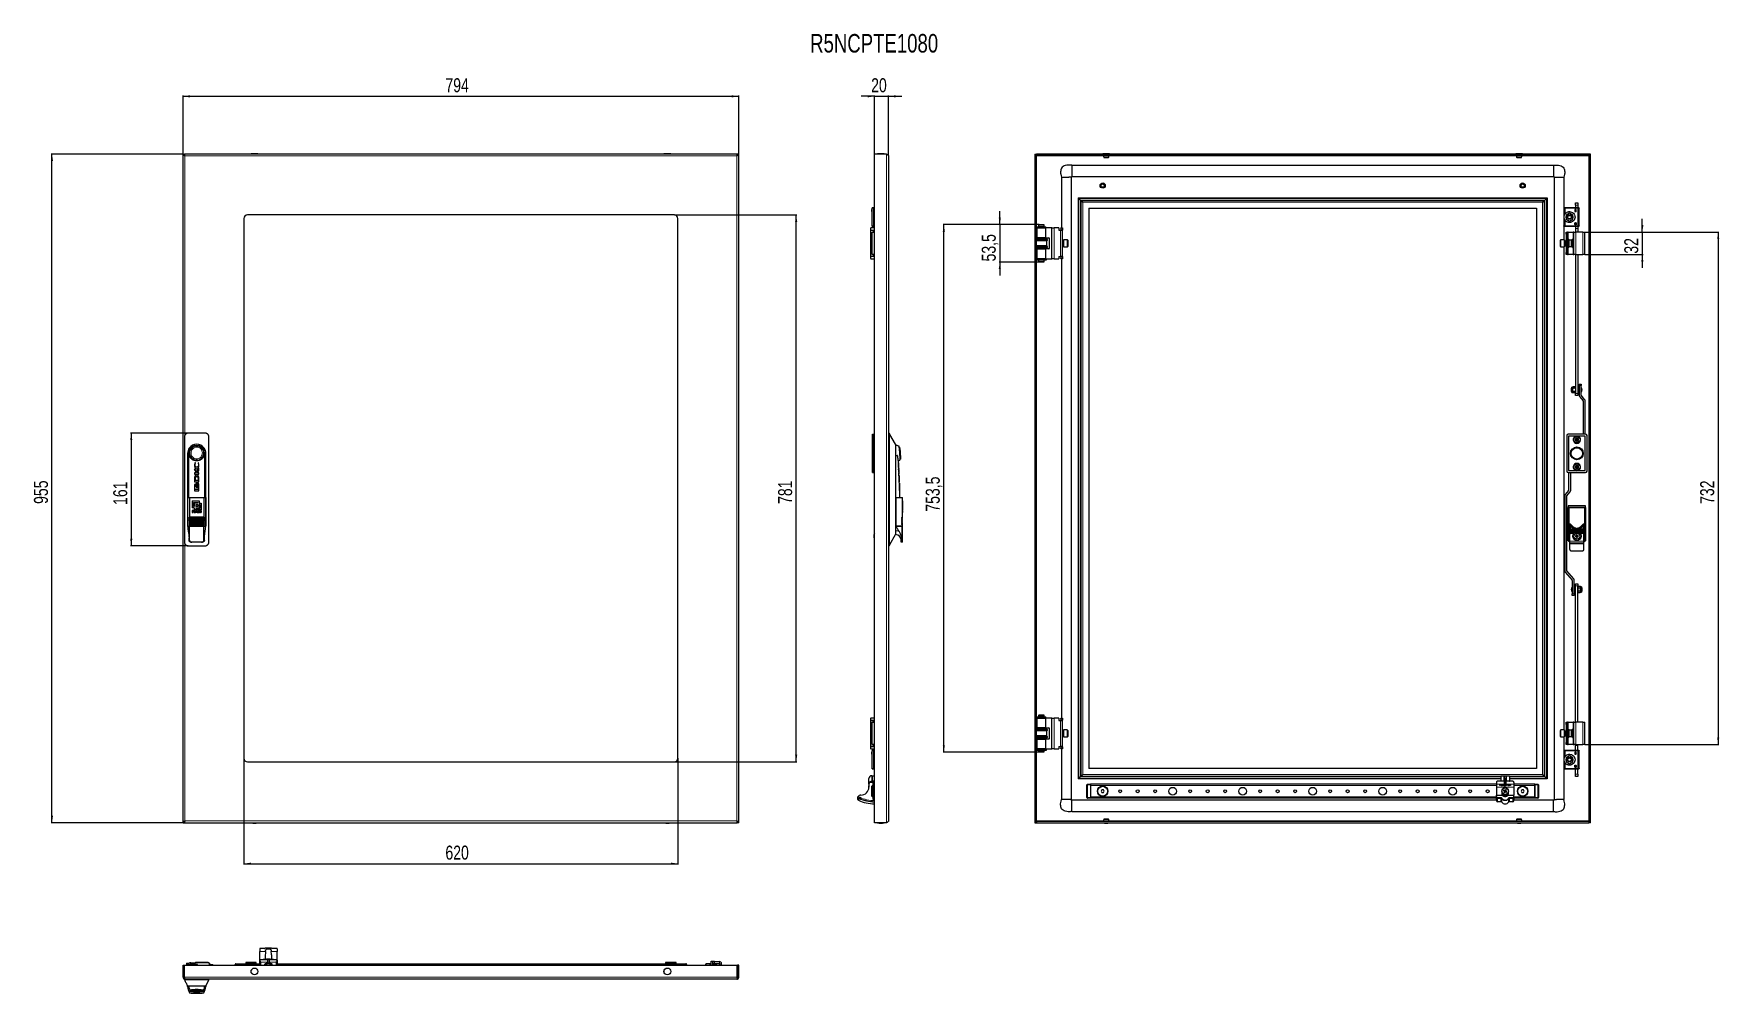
# Model space of a CAD drawing. Header units: millimetres. Extents: x -625 to 1783, y -501 to 869.
import ezdxf

# ---------------------------------------------------------------- set-up
doc = ezdxf.new("R2010")
doc.units = ezdxf.units.MM
doc.layers.add('FORMAT', color=7, linetype='Continuous')
doc.styles.add('SLDTEXTSTYLE0', font='TXT', dxfattribs={"width": 0.75})
doc.dimstyles.new('SLDDIMSTYLE0', dxfattribs={"dimtxt": 20, "dimasz": 10, "dimexe": 0, "dimexo": 0.0625, "dimgap": 5, "dimtad": 2, "dimdec": 1, "dimrnd": 1e-09, "dimzin": 12, "dimdsep": 46, "dimtxsty": 'SLDTEXTSTYLE0', "dimsah": 1, "dimcen": 0.09, "dimadec": 0, "dimazin": 3, "dimtfac": 1, "dimtofl": 0, "dimtmove": 0, "dimatfit": 3, "dimfxl": 0, "dimfrac": 2, "dimtolj": 1, "dimtzin": 12, "dimarcsym": 0})
doc.dimstyles.new('SLDDIMSTYLE1', dxfattribs={"dimtxt": 20, "dimasz": 10, "dimexe": 0, "dimexo": 0.0625, "dimgap": 5, "dimtad": 2, "dimdec": 1, "dimrnd": 1e-09, "dimzin": 12, "dimdsep": 46, "dimtxsty": 'SLDTEXTSTYLE0', "dimsah": 1, "dimcen": 0.09, "dimadec": 0, "dimazin": 3, "dimtfac": 1, "dimtmove": 0, "dimatfit": 0, "dimfxl": 0, "dimfrac": 2, "dimtolj": 1, "dimtzin": 12, "dimarcsym": 0})

msp = doc.modelspace()

# ---------------------------------------------------------------- texts
at = {"layer": 'FORMAT', "insert": (484.35, 868.88), "char_height": 26.4583, "attachment_point": 1, "style": 'SLDTEXTSTYLE0'}
msp.add_mtext('R5NCPTE1080', dxfattribs=at)

# ---------------------------------------------------------------- blocks, each defined once
blk = doc.blocks.new('_D')
at = {"layer": 'FORMAT'}
for p, q in [((-411.6, 697.4), (-411.6, 780.9)), ((-411.6, 779.9), (382.4, 779.9)), ((382.4, 697.4), (382.4, 780.9))]:
    blk.add_line(p, q, dxfattribs=at)
for points in [[(-411.6, 779.9), (-401.6, 778.3), (-401.6, 781.4)], [(382.4, 779.9), (372.4, 781.4), (372.4, 778.3)]]:
    blk.add_solid(points, dxfattribs=at)
at = {"layer": 'FORMAT', "insert": (-36.8, 805.7), "char_height": 20, "attachment_point": 1, "style": 'SLDTEXTSTYLE0'}
blk.add_mtext('794', dxfattribs=at)
blk = doc.blocks.new('_D_1')
at = {"layer": 'FORMAT'}
for p, q in [((-411.7, 697.4), (-599.9, 697.4)), ((-598.9, -257.6), (-598.9, 697.4)), ((-411.7, -257.6), (-599.9, -257.6))]:
    blk.add_line(p, q, dxfattribs=at)
for points in [[(-598.9, 697.4), (-600.5, 687.4), (-597.4, 687.4)], [(-598.9, -257.6), (-597.4, -247.6), (-600.5, -247.6)]]:
    blk.add_solid(points, dxfattribs=at)
at = {"layer": 'FORMAT', "insert": (-624.7, 197.7), "char_height": 20, "attachment_point": 1, "rotation": 90, "style": 'SLDTEXTSTYLE0'}
blk.add_mtext('955', dxfattribs=at)
blk = doc.blocks.new('_D_2')
at = {"layer": 'FORMAT'}
for p, q in [((-324.6, -165.6), (-324.6, -317.1)), ((295.4, -165.6), (295.4, -317.1)), ((-324.6, -316.1), (295.4, -316.1))]:
    blk.add_line(p, q, dxfattribs=at)
for points in [[(-324.6, -316.1), (-314.6, -317.7), (-314.6, -314.6)], [(295.4, -316.1), (285.4, -314.6), (285.4, -317.7)]]:
    blk.add_solid(points, dxfattribs=at)
at = {"layer": 'FORMAT', "insert": (-36.8, -290.3), "char_height": 20, "attachment_point": 1, "style": 'SLDTEXTSTYLE0'}
blk.add_mtext('620', dxfattribs=at)
blk = doc.blocks.new('_D_3')
at = {"layer": 'FORMAT'}
for p, q in [((290.4, 610.4), (465.4, 610.4)), ((464.4, -170.6), (464.4, 610.4)), ((290.4, -170.6), (465.4, -170.6))]:
    blk.add_line(p, q, dxfattribs=at)
for points in [[(464.4, 610.4), (462.8, 600.4), (465.9, 600.4)], [(464.4, -170.6), (465.9, -160.6), (462.8, -160.6)]]:
    blk.add_solid(points, dxfattribs=at)
at = {"layer": 'FORMAT', "insert": (438.6, 197.7), "char_height": 20, "attachment_point": 1, "rotation": 90, "style": 'SLDTEXTSTYLE0'}
blk.add_mtext('781', dxfattribs=at)
blk = doc.blocks.new('_D_4')
at = {"layer": 'FORMAT'}
for p, q in [((-404.2, 298.9), (-486.7, 298.9)), ((-485.7, 298.9), (-485.7, 137.9)), ((-404.2, 137.9), (-486.7, 137.9))]:
    blk.add_line(p, q, dxfattribs=at)
for points in [[(-485.7, 298.9), (-487.2, 288.9), (-484.1, 288.9)], [(-485.7, 137.9), (-484.1, 147.9), (-487.2, 147.9)]]:
    blk.add_solid(points, dxfattribs=at)
at = {"layer": 'FORMAT', "insert": (-511.4, 196.2), "char_height": 20, "attachment_point": 1, "rotation": 90, "style": 'SLDTEXTSTYLE0'}
blk.add_mtext('161', dxfattribs=at)
blk = doc.blocks.new('_D_5')
at = {"layer": 'FORMAT'}
for p, q in [((576.3, 779.9), (557, 779.9)), ((576.3, 697.4), (576.3, 780.9)), ((576.3, 779.9), (596.3, 779.9)), ((596.3, 694.8), (596.3, 780.9)), ((596.3, 779.9), (615.5, 779.9))]:
    blk.add_line(p, q, dxfattribs=at)
for points in [[(576.3, 779.9), (566.3, 781.4), (566.3, 778.3)], [(596.3, 779.9), (606.3, 778.3), (606.3, 781.4)]]:
    blk.add_solid(points, dxfattribs=at)
at = {"layer": 'FORMAT', "insert": (571.5, 805.7), "char_height": 20, "attachment_point": 1, "style": 'SLDTEXTSTYLE0'}
blk.add_mtext('20', dxfattribs=at)
blk = doc.blocks.new('_D_6')
at = {"layer": 'FORMAT'}
for p, q in [((811.4, 596.6), (674.3, 596.6)), ((675.3, -156.9), (675.3, 596.6)), ((811.4, -156.9), (674.3, -156.9))]:
    blk.add_line(p, q, dxfattribs=at)
for points in [[(675.3, 596.6), (673.8, 586.6), (676.9, 586.6)], [(675.3, -156.9), (676.9, -146.9), (673.8, -146.9)]]:
    blk.add_solid(points, dxfattribs=at)
at = {"layer": 'FORMAT', "insert": (649.5, 186.6), "char_height": 20, "attachment_point": 1, "rotation": 90, "style": 'SLDTEXTSTYLE0'}
blk.add_mtext('753,5', dxfattribs=at)
blk = doc.blocks.new('_D_7')
at = {"layer": 'FORMAT'}
for p, q in [((755.3, 596.6), (755.3, 615.9)), ((811.4, 596.6), (754.3, 596.6)), ((755.3, 596.6), (755.3, 543.1)), ((811.4, 543.1), (754.3, 543.1)), ((755.3, 543.1), (755.3, 523.9))]:
    blk.add_line(p, q, dxfattribs=at)
for points in [[(755.3, 596.6), (756.9, 606.6), (753.8, 606.6)], [(755.3, 543.1), (753.8, 533.1), (756.9, 533.1)]]:
    blk.add_solid(points, dxfattribs=at)
at = {"layer": 'FORMAT', "insert": (729.5, 544), "char_height": 20, "attachment_point": 1, "rotation": 90, "style": 'SLDTEXTSTYLE0'}
blk.add_mtext('53,5', dxfattribs=at)
blk = doc.blocks.new('_D_8')
at = {"layer": 'FORMAT'}
for p, q in [((1591.3, 585.9), (1782.8, 585.9)), ((1781.8, 585.9), (1781.8, -146.1)), ((1591.3, -146.1), (1782.8, -146.1))]:
    blk.add_line(p, q, dxfattribs=at)
for points in [[(1781.8, 585.9), (1780.2, 575.9), (1783.3, 575.9)], [(1781.8, -146.1), (1783.3, -136.1), (1780.2, -136.1)]]:
    blk.add_solid(points, dxfattribs=at)
at = {"layer": 'FORMAT', "insert": (1756, 197.7), "char_height": 20, "attachment_point": 1, "rotation": 90, "style": 'SLDTEXTSTYLE0'}
blk.add_mtext('732', dxfattribs=at)
blk = doc.blocks.new('_D_9')
at = {"layer": 'FORMAT'}
for p, q in [((1673.3, 585.9), (1673.3, 605.1)), ((1591.3, 585.9), (1674.3, 585.9)), ((1673.3, 585.9), (1673.3, 553.9)), ((1591.3, 553.9), (1674.3, 553.9)), ((1673.3, 553.9), (1673.3, 534.7))]:
    blk.add_line(p, q, dxfattribs=at)
for points in [[(1673.3, 585.9), (1674.9, 595.9), (1671.8, 595.9)], [(1673.3, 553.9), (1671.8, 543.9), (1674.9, 543.9)]]:
    blk.add_solid(points, dxfattribs=at)
at = {"layer": 'FORMAT', "insert": (1647.5, 555.1), "char_height": 20, "attachment_point": 1, "rotation": 90, "style": 'SLDTEXTSTYLE0'}
blk.add_mtext('32', dxfattribs=at)

# ---------------------------------------------------------------- dimensions: what is measured, and where the dimension line sits
at = {"layer": 'FORMAT'}
for base, p1, p2, dimstyle, picture, middle in [((382.35, 779.89), (-411.65, 697.39), (382.35, 697.39), 'SLDDIMSTYLE0', '_D', (-14.65, 779.89)), ((596.26, 779.89), (576.26, 697.39), (596.26, 694.79), 'SLDDIMSTYLE1', '_D_5', (586.26, 779.89)), ((295.35, -316.11), (-324.65, -165.61), (295.35, -165.61), 'SLDDIMSTYLE0', '_D_2', (-14.65, -316.11))]:
    dim = msp.add_linear_dim(base=base, p1=p1, p2=p2, dimstyle=dimstyle, dxfattribs=at)
    dim.commit()
    dim.dimension.update_dxf_attribs({"geometry": picture, "text_midpoint": middle, "dimtype": 160})
for base, p1, p2, dimstyle, picture, middle in [((-598.93, 697.39), (-411.65, -257.61), (-411.65, 697.39), 'SLDDIMSTYLE0', '_D_1', (-598.93, 219.89)), ((464.36, 610.39), (290.35, -170.61), (290.35, 610.39), 'SLDDIMSTYLE0', '_D_3', (464.36, 219.89)), ((755.32, 543.14), (811.4, 596.64), (811.4, 543.14), 'SLDDIMSTYLE1', '_D_7', (755.32, 569.89)), ((1673.33, 553.89), (1591.32, 585.89), (1591.32, 553.89), 'SLDDIMSTYLE1', '_D_9', (1673.33, 569.89)), ((675.32, 596.64), (811.4, -156.86), (811.4, 596.64), 'SLDDIMSTYLE0', '_D_6', (675.32, 219.89)), ((1781.76, -146.11), (1591.32, 585.89), (1591.32, -146.11), 'SLDDIMSTYLE0', '_D_8', (1781.76, 219.89)), ((-485.65, 137.89), (-404.15, 298.89), (-404.15, 137.89), 'SLDDIMSTYLE0', '_D_4', (-485.65, 218.39))]:
    dim = msp.add_linear_dim(base=base, p1=p1, p2=p2, angle=90, dimstyle=dimstyle, dxfattribs=at)
    dim.commit()
    dim.dimension.update_dxf_attribs({"geometry": picture, "text_midpoint": middle, "dimtype": 160})

# ---------------------------------------------------------------- linework, layer by layer
at = {"color": 7, "linetype": 'Continuous', "lineweight": 25}
for p, q in [((-411.65, -257.61), (-411.65, 697.39)), ((-411.65, 697.39), (-409.65, 697.39)), ((-409.35, 695.66), (-409.35, 697.39)), ((380.05, 697.39), (-409.35, 697.39)), ((380.05, 697.39), (380.05, 695.67)), ((382.35, 697.39), (380.35, 697.39)), ((382.35, -257.61), (382.35, 697.39)), ((576.26, -257.61), (576.26, 697.39)), ((593.66, 697.39), (576.26, 697.39)), ((596.26, 694.79), (596.26, 295.89)), ((805.32, 697.39), (805.32, -257.61)), ((805.32, 697.39), (807.32, 697.39)), ((807.32, 697.39), (807.32, -257.61)), ((807.62, 695.39), (807.62, 697.39)), ((1597.02, 697.39), (807.62, 697.39)), ((1597.02, 695.39), (807.62, 695.39)), ((807.92, 694.79), (807.72, 695.39)), ((858.32, 681.39), (858.32, 665.55)), ((858.32, 681.39), (1546.32, 681.39)), ((907.32, 692.77), (903.73, 692.77)), ((904.22, 692.39), (910.42, 692.39)), ((910.91, 692.77), (907.32, 692.77)), ((1500.91, 692.77), (1493.73, 692.77)), ((1494.22, 692.39), (1500.42, 692.39)), ((1596.93, 695.39), (1596.72, 694.79)), ((1597.02, 695.39), (1597.02, 697.39)), ((1597.32, -257.61), (1597.32, 697.39)), ((1599.32, 697.39), (1597.32, 697.39)), ((1599.32, -257.61), (1599.32, 697.39)), ((843.32, 664.39), (844.3, 664.39)), ((843.32, 664.39), (843.32, 591.89)), ((844.3, 664.39), (846.75, 664.39)), ((846.75, 664.39), (850.32, 664.39)), ((850.32, 664.39), (853.89, 664.39)), ((857.32, 664.39), (857.32, -224.61)), ((858.32, 665.39), (1546.32, 665.39)), ((1547.32, 664.39), (1547.32, -224.61)), ((1561.32, 664.39), (1561.32, 620.06)), ((867.32, 634.89), (867.32, -195.11)), ((867.32, 634.89), (868.32, 633.89)), ((867.32, 634.89), (1537.32, 634.89)), ((868.42, 633.79), (870.73, 631.48)), ((870.73, 631.48), (871.42, 630.79)), ((871.42, 630.79), (873.73, 628.48)), ((1530.91, 628.48), (1533.22, 630.79)), ((1533.22, 630.79), (1533.91, 631.48)), ((1533.91, 631.48), (1536.22, 633.79)), ((1536.32, 633.89), (1537.32, 634.89)), ((1537.32, 634.89), (1537.32, -195.11)), ((1578.02, 627.59), (1581.02, 627.59)), ((1578.02, 624.59), (1578.02, 627.59)), ((1581.02, 627.59), (1581.02, 624.59)), ((-324.65, 605.39), (-324.65, -165.61)), ((290.35, 610.39), (-319.65, 610.39)), ((295.35, -165.61), (295.35, 605.39)), ((572.66, 619.89), (572.66, 594.89)), ((576.26, 620.39), (574.66, 620.39)), ((882.32, 619.89), (1522.32, 619.89)), ((882.32, 619.89), (882.32, -180.11)), ((1522.32, 619.89), (1522.32, -180.11)), ((1561.32, 619.89), (1561.32, 594.89)), ((1562.15, 610.51), (1563.66, 612.77)), ((1563.66, 602), (1562.15, 604.26)), ((1581.32, 620.39), (1563.32, 620.39)), ((1569.32, 613.1), (1564.37, 610.25)), ((1564.37, 610.25), (1564.37, 608.39)), ((1564.37, 608.39), (1566.33, 608.39)), ((1564.37, 606.39), (1564.37, 608.39)), ((1564.37, 606.39), (1564.37, 604.53)), ((1564.37, 606.39), (1566.33, 606.39)), ((1564.37, 604.53), (1569.32, 601.67)), ((1567.03, 608.39), (1566.33, 608.39)), ((1566.33, 606.39), (1567.03, 606.39)), ((1574.27, 610.25), (1569.32, 613.1)), ((1569.32, 601.67), (1574.27, 604.53)), ((1572.31, 608.39), (1571.61, 608.39)), ((1571.61, 606.39), (1572.31, 606.39)), ((1572.31, 608.39), (1574.27, 608.39)), ((1572.31, 606.39), (1574.27, 606.39)), ((1574.27, 608.39), (1574.27, 610.25)), ((1574.27, 608.39), (1574.27, 606.39)), ((1574.27, 604.53), (1574.27, 606.39)), ((1576.76, 617.35), (1576.76, 615.48)), ((1577.22, 615.48), (1577.22, 615.76)), ((1577.29, 617.09), (1577.29, 617.31)), ((1577.67, 617.09), (1577.29, 617.09)), ((1577.29, 616.74), (1577.72, 616.74)), ((1577.29, 616.15), (1577.29, 616.74)), ((1578.02, 624.59), (1578.02, 620.39)), ((1581.02, 624.59), (1581.02, 620.39)), ((1581.92, 620.39), (1581.67, 620.39)), ((1583.32, 594.89), (1583.32, 619.89)), ((570.71, 591.39), (570.71, 589.39)), ((576.26, 591.89), (571.21, 591.89)), ((571.21, 588.89), (574.71, 588.89)), ((571.21, 588.89), (571.21, 588.59)), ((571.21, 551.19), (571.21, 588.59)), ((571.21, 588.59), (574.21, 588.59)), ((572.76, 553.89), (572.76, 585.89)), ((572.76, 585.89), (575.76, 585.89)), ((573.71, 588.89), (573.71, 588.59)), ((574.21, 588.59), (574.71, 588.59)), ((574.66, 594.39), (576.26, 594.39)), ((574.71, 588.59), (574.71, 588.89)), ((576.26, 585.89), (575.76, 585.89)), ((807.67, 593.59), (807.67, 592.69)), ((807.67, 593.59), (820.56, 593.59)), ((807.67, 592.69), (820.56, 592.69)), ((808.37, 591.89), (808.37, 577.89)), ((808.37, 591.89), (821.27, 591.89)), ((811.4, 596.64), (810.82, 595.64)), ((810.82, 595.64), (810.82, 593.64)), ((818.82, 595.64), (810.82, 595.64)), ((815.58, 593.64), (810.82, 593.64)), ((810.82, 592.64), (810.82, 591.89)), ((815.58, 592.64), (810.82, 592.64)), ((811.32, 593.64), (811.32, 593.59)), ((811.32, 592.69), (811.32, 592.64)), ((811.4, 596.64), (818.24, 596.64)), ((818.82, 593.64), (815.58, 593.64)), ((818.82, 592.64), (815.58, 592.64)), ((818.82, 595.64), (818.24, 596.64)), ((818.32, 593.59), (818.32, 593.64)), ((818.32, 592.64), (818.32, 592.69)), ((818.82, 593.64), (818.82, 595.64)), ((818.82, 591.89), (818.82, 592.64)), ((820.56, 593.59), (820.65, 593.59)), ((820.56, 592.69), (820.65, 592.69)), ((820.65, 592.69), (820.65, 593.59)), ((820.65, 593.59), (820.86, 593.59)), ((820.65, 592.69), (820.86, 592.69)), ((820.86, 592.69), (820.86, 593.59)), ((821.27, 577.89), (821.27, 591.89)), ((829.37, 591.89), (821.27, 591.89)), ((829.87, 591.89), (829.37, 591.89)), ((829.87, 591.89), (832.87, 591.89)), ((829.87, 547.89), (829.87, 591.89)), ((839.87, 591.89), (832.87, 591.89)), ((839.87, 591.89), (839.87, 588.59)), ((839.87, 588.59), (841.87, 588.59)), ((841.87, 588.59), (844.87, 588.59)), ((842.37, 591.89), (844.87, 591.89)), ((842.37, 591.39), (842.37, 591.89)), ((842.37, 591.39), (842.37, 589.39)), ((842.37, 588.89), (842.37, 589.39)), ((844.87, 588.89), (842.37, 588.89)), ((842.37, 588.89), (842.37, 588.59)), ((844.87, 591.89), (844.87, 591.39)), ((844.87, 591.39), (844.87, 589.39)), ((844.87, 589.39), (844.87, 588.89)), ((844.87, 588.59), (844.87, 588.89)), ((844.87, 551.19), (844.87, 588.59)), ((1561.32, 594.71), (1561.32, 574.89)), ((1563.32, 594.39), (1581.32, 594.39)), ((1564.32, 584.89), (1564.32, 585.89)), ((1564.32, 585.89), (1566.32, 585.89)), ((1564.32, 583.89), (1564.32, 584.89)), ((1564.32, 582.89), (1564.32, 583.89)), ((1566.32, 582.89), (1564.32, 582.89)), ((1564.32, 582.89), (1564.32, 582.39)), ((1566.32, 582.39), (1564.32, 582.39)), ((1564.32, 582.39), (1564.32, 557.39)), ((1566.32, 585.89), (1566.32, 584.89)), ((1567.32, 585.89), (1566.32, 585.89)), ((1566.32, 583.89), (1566.32, 584.89)), ((1566.32, 583.89), (1566.32, 582.89)), ((1566.32, 582.89), (1566.32, 582.39)), ((1566.32, 582.39), (1566.32, 557.39)), ((1567.32, 585.89), (1574.32, 585.89)), ((1575.32, 585.89), (1574.32, 585.89)), ((1575.32, 553.89), (1575.32, 585.89)), ((1575.32, 585.89), (1578.32, 585.89)), ((1576.76, 597.43), (1576.76, 599.3)), ((1577.22, 599.3), (1577.22, 599.02)), ((1577.29, 598.03), (1577.29, 598.62)), ((1577.72, 598.03), (1577.29, 598.03)), ((1577.67, 597.68), (1577.29, 597.68)), ((1577.29, 597.68), (1577.29, 597.46)), ((1578.02, 594.48), (1578.02, 591.09)), ((1578.02, 591.09), (1578.02, 585.89)), ((1588.32, 585.89), (1578.32, 585.89)), ((1581.02, 594.48), (1581.02, 591.09)), ((1581.02, 591.09), (1581.02, 585.89)), ((1581.67, 594.39), (1581.92, 594.39)), ((1588.32, 585.89), (1591.32, 585.89)), ((1591.32, 553.89), (1591.32, 585.89)), ((807.32, 576.89), (822.32, 576.89)), ((822.32, 576.29), (807.32, 576.29)), ((822.32, 573.49), (807.32, 573.49)), ((822.32, 566.29), (807.32, 566.29)), ((822.32, 563.49), (807.32, 563.49)), ((807.32, 562.89), (822.32, 562.89)), ((821.27, 577.89), (808.37, 577.89)), ((808.37, 561.89), (808.37, 547.89)), ((808.37, 561.89), (821.27, 561.89)), ((810.82, 577.89), (810.82, 576.89)), ((810.82, 562.89), (810.82, 561.89)), ((818.82, 576.89), (818.82, 577.89)), ((818.82, 561.89), (818.82, 562.89)), ((821.27, 577.89), (825.37, 577.89)), ((821.27, 547.89), (821.27, 561.89)), ((825.37, 561.89), (821.27, 561.89)), ((822.32, 576.29), (822.32, 576.89)), ((823.02, 575.6), (822.32, 576.29)), ((822.32, 573.49), (823.02, 574.17)), ((822.32, 566.29), (822.32, 573.49)), ((823.02, 565.6), (822.32, 566.29)), ((822.32, 563.49), (823.02, 564.17)), ((822.32, 562.89), (822.32, 563.49)), ((825.87, 577.39), (825.87, 562.39)), ((846.12, 572.89), (844.87, 572.89)), ((844.87, 566.89), (846.12, 566.89)), ((851.77, 574.89), (846.37, 574.89)), ((846.37, 574.89), (846.37, 564.89)), ((846.37, 564.89), (851.77, 564.89)), ((852.37, 574.29), (852.37, 565.49)), ((1556.32, 567.64), (1556.32, 574.29)), ((1556.32, 565.49), (1556.32, 567.64)), ((1562.32, 574.89), (1556.92, 574.89)), ((1556.92, 564.89), (1562.32, 564.89)), ((1561.32, 564.89), (1561.32, -125.11)), ((1562.32, 567.33), (1562.32, 574.89)), ((1562.32, 564.89), (1562.32, 567.33)), ((1563.82, 572.89), (1562.57, 572.89)), ((1562.57, 566.89), (1563.82, 566.89)), ((1564.32, 574.89), (1563.82, 574.89)), ((1563.82, 574.89), (1563.82, 573.68)), ((1563.82, 573.68), (1563.82, 564.89)), ((1563.82, 564.89), (1564.32, 564.89)), ((1566.32, 557.39), (1564.32, 557.39)), ((1564.32, 557.39), (1564.32, 556.89)), ((1564.32, 555.89), (1564.32, 556.89)), ((1564.32, 556.89), (1566.32, 556.89)), ((1564.32, 554.89), (1564.32, 555.89)), ((1564.32, 553.89), (1564.32, 554.89)), ((1566.32, 575.89), (1567.32, 575.89)), ((1567.32, 563.89), (1566.32, 563.89)), ((1566.32, 557.39), (1566.32, 556.89)), ((1566.32, 556.89), (1566.32, 555.89)), ((1566.32, 554.89), (1566.32, 555.89)), ((1566.32, 554.89), (1566.32, 553.89)), ((1568.02, 575.89), (1567.32, 575.89)), ((1567.32, 563.89), (1568.02, 563.89)), ((1568.02, 575.89), (1568.02, 575.44)), ((1568.02, 564.34), (1568.02, 563.89)), ((1571.95, 574.39), (1568.82, 574.39)), ((1568.82, 565.39), (1568.82, 574.39)), ((1568.82, 565.39), (1571.95, 565.39)), ((1572.82, 573.89), (1571.95, 574.39)), ((1571.95, 565.39), (1571.95, 574.39)), ((1571.95, 565.39), (1572.82, 565.89)), ((1572.82, 565.89), (1572.82, 573.89)), ((1573.62, 563.89), (1573.62, 575.89)), ((1574.32, 575.89), (1573.62, 575.89)), ((1573.62, 563.89), (1574.32, 563.89)), ((1574.32, 575.89), (1575.32, 575.89)), ((1575.32, 563.89), (1574.32, 563.89)), ((570.71, 550.39), (570.71, 548.39)), ((574.21, 551.19), (571.21, 551.19)), ((571.21, 551.19), (571.21, 550.89)), ((574.71, 550.89), (571.21, 550.89)), ((571.21, 547.89), (576.26, 547.89)), ((575.76, 553.89), (572.76, 553.89)), ((573.71, 551.19), (573.71, 550.89)), ((574.71, 551.19), (574.21, 551.19)), ((574.71, 550.89), (574.71, 551.19)), ((575.76, 553.89), (576.26, 553.89)), ((807.67, 547.09), (807.67, 546.19)), ((807.67, 547.09), (821.97, 547.09)), ((807.67, 546.19), (821.97, 546.19)), ((821.27, 547.89), (808.37, 547.89)), ((810.82, 547.89), (810.82, 547.14)), ((815.58, 547.14), (810.82, 547.14)), ((810.82, 546.14), (810.82, 544.14)), ((815.58, 546.14), (810.82, 546.14)), ((810.82, 544.14), (811.4, 543.14)), ((810.82, 544.14), (815.58, 544.14)), ((811.32, 547.14), (811.32, 547.09)), ((811.32, 546.19), (811.32, 546.14)), ((815.47, 543.14), (811.4, 543.14)), ((818.24, 543.14), (815.47, 543.14)), ((818.82, 547.14), (815.58, 547.14)), ((818.82, 546.14), (815.58, 546.14)), ((815.58, 544.14), (818.82, 544.14)), ((818.24, 543.14), (818.82, 544.14)), ((818.32, 547.09), (818.32, 547.14)), ((818.32, 546.14), (818.32, 546.19)), ((818.82, 547.14), (818.82, 547.89)), ((818.82, 544.14), (818.82, 546.14)), ((821.27, 547.89), (829.37, 547.89)), ((821.97, 546.19), (821.97, 547.09)), ((829.37, 547.89), (829.87, 547.89)), ((832.87, 547.89), (829.87, 547.89)), ((832.87, 547.89), (839.87, 547.89)), ((839.87, 551.19), (841.87, 551.19)), ((839.87, 551.19), (839.87, 547.89)), ((844.87, 551.19), (841.87, 551.19)), ((842.37, 551.19), (842.37, 550.89)), ((842.37, 550.89), (844.87, 550.89)), ((842.37, 550.39), (842.37, 550.89)), ((842.37, 550.39), (842.37, 548.39)), ((842.37, 547.89), (842.37, 548.39)), ((844.87, 547.89), (842.37, 547.89)), ((843.32, 547.89), (843.32, -108.11)), ((844.87, 550.89), (844.87, 551.19)), ((844.87, 550.89), (844.87, 550.39)), ((844.87, 550.39), (844.87, 548.39)), ((844.87, 548.39), (844.87, 547.89)), ((1566.32, 553.89), (1564.32, 553.89)), ((1566.32, 553.89), (1567.32, 553.89)), ((1574.32, 553.89), (1567.32, 553.89)), ((1574.32, 553.89), (1575.32, 553.89)), ((1578.32, 553.89), (1575.32, 553.89)), ((1578.02, 553.89), (1578.02, 355.59)), ((1578.32, 553.89), (1588.32, 553.89)), ((1581.02, 553.89), (1581.02, 355.59)), ((1591.32, 553.89), (1588.32, 553.89)), ((1572.82, 363.54), (1572.32, 363.04)), ((1572.32, 358.14), (1572.32, 363.04)), ((1574.02, 364.44), (1572.82, 364.44)), ((1572.82, 360.59), (1572.82, 364.44)), ((1574.37, 365.04), (1574.02, 364.44)), ((1574.02, 360.59), (1574.02, 364.44)), ((1577.47, 365.04), (1574.37, 365.04)), ((1577.47, 362.81), (1574.37, 362.81)), ((1577.82, 364.44), (1577.47, 365.04)), ((1577.82, 364.44), (1577.82, 356.74)), ((1578.02, 363.54), (1577.82, 363.54)), ((1583.02, 364.59), (1581.02, 364.59)), ((1583.02, 368.89), (1586.02, 368.89)), ((1583.02, 366.89), (1583.02, 368.89)), ((1583.02, 366.89), (1583.02, 352.96)), ((1586.02, 368.89), (1586.02, 366.89)), ((1586.02, 352.96), (1586.02, 366.89)), ((1572.32, 358.14), (1572.82, 357.64)), ((1572.82, 356.74), (1572.82, 360.59)), ((1572.82, 356.74), (1574.02, 356.74)), ((1574.02, 356.74), (1574.02, 360.59)), ((1574.02, 356.74), (1574.37, 356.14)), ((1577.47, 358.36), (1574.37, 358.36)), ((1577.47, 356.14), (1574.37, 356.14)), ((1577.47, 356.14), (1577.82, 356.74)), ((1577.82, 357.64), (1578.02, 357.64)), ((1578.02, 352.59), (1578.02, 355.59)), ((1581.02, 352.59), (1578.02, 352.59)), ((1581.02, 356.59), (1583.02, 356.59)), ((1581.02, 355.59), (1581.02, 352.59)), ((1583.71, 350.98), (1588.58, 344.8)), ((1590.93, 346.66), (1586.06, 352.83)), ((1588.62, 344.68), (1588.62, 297.39)), ((1591.62, 297.39), (1591.62, 344.68)), ((-409.65, 293.39), (-409.65, 143.39)), ((-380.15, 298.89), (-404.15, 298.89)), ((-374.65, 143.39), (-374.65, 293.39)), ((573.36, 297.39), (574.26, 297.39)), ((573.36, 295.39), (573.36, 297.39)), ((573.36, 244.39), (573.36, 295.39)), ((574.66, 296.99), (574.66, 295.39)), ((574.66, 296.59), (576.26, 296.59)), ((574.66, 295.39), (574.66, 244.39)), ((597.26, 298.89), (596.26, 298.89)), ((596.26, 295.89), (596.26, 293.39)), ((596.26, 293.39), (596.26, 143.39)), ((597.26, 293.39), (597.26, 143.39)), ((606.26, 282.89), (598.33, 296.97)), ((1565.32, 295.39), (1565.32, 244.39)), ((1592.32, 297.39), (1567.32, 297.39)), ((1567.82, 294.39), (1567.82, 245.39)), ((1578.22, 294.39), (1567.82, 294.39)), ((1579.12, 289.99), (1577.55, 289.99)), ((1577.91, 289.55), (1577.55, 289.99)), ((1577.91, 289.22), (1577.55, 288.79)), ((1579.12, 289.55), (1577.91, 289.55)), ((1577.91, 289.22), (1579.12, 289.22)), ((1579.1, 294.59), (1580.54, 294.59)), ((1579.22, 291.66), (1579.22, 290.09)), ((1579.66, 291.29), (1579.22, 291.66)), ((1579.66, 291.29), (1579.66, 290.09)), ((1579.98, 291.29), (1580.42, 291.66)), ((1579.98, 290.09), (1579.98, 291.29)), ((1580.42, 290.09), (1580.42, 291.66)), ((1582.09, 289.99), (1580.52, 289.99)), ((1581.73, 289.55), (1580.52, 289.55)), ((1580.52, 289.22), (1581.73, 289.22)), ((1591.82, 294.39), (1581.42, 294.39)), ((1581.73, 289.55), (1582.09, 289.99)), ((1581.73, 289.22), (1582.09, 288.79)), ((1591.82, 245.39), (1591.82, 294.39)), ((1594.32, 244.39), (1594.32, 295.39)), ((-405.15, 269.89), (-405.15, 166.89)), ((-403.15, 206.89), (-403.15, 266.89)), ((-403.15, 266.89), (-403.15, 266.89)), ((-381.15, 266.89), (-381.15, 206.89)), ((-381.15, 266.89), (-381.15, 266.89)), ((-379.15, 166.89), (-379.15, 269.89)), ((606.26, 282.89), (606.26, 277.42)), ((606.26, 277.42), (606.26, 269.89)), ((606.26, 269.89), (606.26, 166.89)), ((1577.55, 288.79), (1579.12, 288.79)), ((1579.22, 288.69), (1579.22, 287.12)), ((1579.66, 287.48), (1579.22, 287.12)), ((1579.66, 288.69), (1579.66, 287.48)), ((1579.98, 287.48), (1579.98, 288.69)), ((1579.98, 287.48), (1580.42, 287.12)), ((1580.42, 287.12), (1580.42, 288.69)), ((1580.52, 288.79), (1582.09, 288.79)), ((-394.85, 256.56), (-395.37, 253.41)), ((-392.5, 244.22), (-395.29, 248.01)), ((-395.29, 248.01), (-395.29, 246.32)), ((-395.29, 246.32), (-392.34, 242.33)), ((-392.34, 242.33), (-395.29, 242.33)), ((-395.29, 242.33), (-395.29, 240.11)), ((-393.76, 256.19), (-394.85, 256.56)), ((-393.76, 255.9), (-393.76, 256.19)), ((-389, 248.1), (-392.5, 244.22)), ((-391.64, 242.33), (-389, 245.37)), ((-389, 242.33), (-391.64, 242.33)), ((-389.36, 256.16), (-390.16, 256.44)), ((-390.16, 256.44), (-390.16, 256.21)), ((-388.92, 253.38), (-389.36, 256.16)), ((-389, 245.37), (-389, 248.1)), ((-389, 240.11), (-389, 242.33)), ((573.36, 242.39), (573.36, 244.39)), ((573.36, 242.39), (574.26, 242.39)), ((574.66, 244.39), (574.66, 242.79)), ((576.26, 243.19), (574.66, 243.19)), ((610.78, 250.21), (610.38, 259.41)), ((610.49, 256.19), (610.44, 256.56)), ((610.5, 256.19), (610.45, 256.56)), ((610.45, 256.56), (610.57, 253.41)), ((610.5, 255.9), (610.49, 256.19)), ((610.5, 256.19), (610.49, 256.19)), ((610.51, 255.9), (610.5, 256.19)), ((610.51, 255.9), (610.5, 255.9)), ((610.86, 248.13), (610.77, 250.21)), ((610.78, 250.2), (610.77, 250.2)), ((611.04, 244.22), (610.81, 248.01)), ((611.02, 244.62), (610.89, 247.71)), ((610.89, 246.32), (611.12, 242.33)), ((611.01, 244.62), (611.04, 244.22)), ((611.08, 242.96), (611.03, 244.22)), ((611.04, 244.22), (611.03, 244.22)), ((611.06, 242.33), (611.05, 242.33)), ((611.12, 242.33), (611.06, 242.33)), ((611.21, 240.11), (611.11, 242.33)), ((613.2, 261.82), (613.2, 262.01)), ((1567.32, 242.39), (1592.32, 242.39)), ((1567.82, 245.39), (1578.22, 245.39)), ((1568.02, 242.39), (1568.02, 217.16)), ((1571.02, 217.16), (1571.02, 242.39)), ((1577.55, 250.99), (1579.12, 250.99)), ((1577.91, 250.55), (1577.55, 250.99)), ((1577.91, 250.22), (1577.55, 249.79)), ((1579.12, 249.79), (1577.55, 249.79)), ((1577.91, 250.55), (1579.12, 250.55)), ((1579.12, 250.22), (1577.91, 250.22)), ((1579.22, 251.09), (1579.22, 252.66)), ((1579.66, 252.29), (1579.22, 252.66)), ((1579.22, 248.12), (1579.22, 249.69)), ((1579.66, 248.48), (1579.22, 248.12)), ((1579.66, 251.09), (1579.66, 252.29)), ((1579.66, 248.48), (1579.66, 249.69)), ((1579.98, 252.29), (1580.42, 252.66)), ((1579.98, 252.29), (1579.98, 251.09)), ((1579.98, 249.69), (1579.98, 248.48)), ((1579.98, 248.48), (1580.42, 248.12)), ((1580.42, 252.66), (1580.42, 251.09)), ((1580.42, 249.69), (1580.42, 248.12)), ((1580.52, 250.99), (1582.09, 250.99)), ((1580.52, 250.55), (1581.73, 250.55)), ((1581.73, 250.22), (1580.52, 250.22)), ((1582.09, 249.79), (1580.52, 249.79)), ((1581.42, 245.39), (1591.82, 245.39)), ((1581.73, 250.55), (1582.09, 250.99)), ((1581.73, 250.22), (1582.09, 249.79)), ((-395.29, 240.11), (-389, 240.11)), ((-395.29, 233.7), (-395.29, 229.47)), ((-395.29, 229.47), (-389, 229.47)), ((-395.29, 224.88), (-395.29, 217.04)), ((-394.78, 218.5), (-394.78, 224.74)), ((-394.78, 224.74), (-394.2, 224.74)), ((-389.49, 218.5), (-394.78, 218.5)), ((-394.2, 225.53), (-394.63, 225.53)), ((-394.33, 234.37), (-394.42, 233.39)), ((-394.42, 233.39), (-394.42, 231.84)), ((-394.42, 231.84), (-389.78, 231.84)), ((-394.2, 224.74), (-394.2, 225.53)), ((-392.47, 221.57), (-392.21, 221.71)), ((-392.19, 227.24), (-392.42, 227.38)), ((-392.27, 221.1), (-391.6, 221.1)), ((-391.45, 227.76), (-392.12, 227.76)), ((-392.06, 221.82), (-391.81, 222.09)), ((-391.81, 226.84), (-392.05, 227.12)), ((-391.71, 224.47), (-391.43, 226.02)), ((-391.43, 222.9), (-391.71, 224.47)), ((-391.43, 226.02), (-391.66, 226.59)), ((-391.66, 222.34), (-391.43, 222.9)), ((-391.21, 221.1), (-390.51, 221.1)), ((-390.36, 227.76), (-391.05, 227.76)), ((-389.78, 231.84), (-389.78, 233.26)), ((-389.49, 222.18), (-389.49, 218.5)), ((-389.03, 234.53), (-389.2, 236.15)), ((-389, 233.53), (-389.03, 234.53)), ((-389, 233.51), (-389, 233.53)), ((-389, 233.49), (-389, 233.51)), ((-389, 229.47), (-389, 233.49)), ((-389, 217.04), (-389, 224.88)), ((611.16, 240.11), (611.16, 240.12)), ((611.16, 240.11), (611.16, 240.11)), ((611.27, 238.85), (611.22, 240.11)), ((611.26, 238.84), (611.26, 238.84)), ((611.37, 236.38), (611.28, 238.52)), ((611.38, 236.39), (611.37, 236.39)), ((611.58, 231.84), (611.38, 236.41)), ((611.43, 234.37), (611.47, 233.39)), ((611.44, 234.37), (611.48, 233.39)), ((611.55, 231.84), (611.54, 231.84)), ((611.67, 229.47), (611.57, 231.84)), ((611.62, 229.47), (611.62, 229.47)), ((611.79, 227), (611.68, 229.47)), ((611.75, 227.76), (611.75, 227.76)), ((611.76, 227.76), (611.76, 227.76)), ((611.78, 227.24), (611.77, 227.38)), ((611.8, 226.84), (611.79, 227.12)), ((611.82, 225.53), (611.81, 225.53)), ((611.88, 225.07), (611.82, 226.31)), ((611.83, 225.53), (611.82, 225.53)), ((611.85, 224.74), (611.82, 225.53)), ((611.86, 224.74), (611.83, 225.53)), ((611.85, 224.74), (611.84, 224.74)), ((611.85, 225.57), (611.9, 224.47)), ((611.85, 224.74), (611.86, 224.74)), ((611.89, 224.76), (611.88, 225.07)), ((611.93, 223.86), (611.89, 224.65)), ((611.98, 222.63), (611.93, 223.86)), ((612.02, 221.82), (612.01, 222.09)), ((612.03, 221.57), (612.02, 221.71)), ((612.04, 221.1), (612.04, 221.1)), ((612.16, 218.5), (612.05, 221.18)), ((612.05, 221.1), (612.05, 221.1)), ((612.16, 217.04), (612.1, 218.48)), ((612.12, 218.5), (612.11, 218.5)), ((612.25, 216.39), (612.15, 218.5)), ((1567.98, 217.03), (1563.22, 211.06)), ((-405.11, 206.89), (-405.11, 166.39)), ((-405.11, 206.89), (-402.49, 206.89)), ((-402.49, 206.89), (-381.8, 206.89)), ((-402.49, 206.89), (-402.49, 178.89)), ((-398.49, 201.89), (-388.73, 201.89)), ((-398.49, 201.89), (-398.49, 192.13)), ((-396.54, 199.94), (-396.54, 194.08)), ((-396.54, 199.94), (-390.68, 199.94)), ((-395.56, 194.08), (-396.54, 194.08)), ((-390.68, 198.96), (-395.56, 198.96)), ((-395.56, 198.96), (-395.56, 194.08)), ((-394.63, 216.39), (-389.66, 216.39)), ((-393.61, 197.01), (-393.61, 194.08)), ((-393.61, 197.01), (-390.68, 197.01)), ((-390.68, 194.08), (-393.61, 194.08)), ((-390.68, 199.94), (-390.68, 198.96)), ((-390.68, 197.01), (-390.68, 194.08)), ((-388.73, 201.89), (-388.73, 198.96)), ((-388.73, 198.96), (-385.8, 198.96)), ((-388.73, 197.01), (-388.73, 192.13)), ((-388.73, 197.01), (-387.75, 197.01)), ((-387.75, 197.01), (-387.75, 191.15)), ((-385.8, 198.96), (-385.8, 189.2)), ((-381.8, 206.89), (-381.8, 178.89)), ((-381.8, 206.89), (-379.18, 206.89)), ((-379.18, 206.89), (-379.18, 166.39)), ((606.26, 206.89), (606.46, 206.89)), ((606.46, 206.89), (606.7, 206.89)), ((606.7, 206.89), (606.7, 166.39)), ((606.7, 206.89), (615.81, 206.89)), ((612.67, 206.89), (612.26, 216.39)), ((615.81, 206.89), (615.81, 178.89)), ((615.81, 206.89), (616.46, 206.89)), ((616.22, 201.89), (616.46, 201.89)), ((616.22, 201.89), (616.22, 192.13)), ((616.34, 199.94), (616.34, 194.08)), ((616.35, 199.94), (616.34, 199.94)), ((616.35, 194.08), (616.34, 194.08)), ((616.35, 199.94), (616.35, 194.08)), ((616.35, 199.94), (616.46, 199.94)), ((616.39, 194.08), (616.35, 194.08)), ((616.46, 198.96), (616.39, 198.96)), ((616.39, 198.96), (616.39, 194.08)), ((616.44, 197.01), (616.44, 194.08)), ((616.45, 197.01), (616.44, 197.01)), ((616.45, 194.08), (616.44, 194.08)), ((616.45, 199.94), (616.45, 201.89)), ((616.45, 197.01), (616.45, 198.96)), ((616.45, 197.01), (616.45, 194.08)), ((616.45, 197.01), (616.46, 197.01)), ((616.45, 192.13), (616.45, 194.08)), ((616.46, 194.08), (616.45, 194.08)), ((616.46, 201.89), (616.46, 206.89)), ((616.46, 198.96), (616.46, 199.94)), ((616.46, 194.08), (616.46, 197.01)), ((1562.52, 209.07), (1562.52, 102.09)), ((1565.52, 102.09), (1565.52, 209.07)), ((1565.56, 209.19), (1570.32, 215.16)), ((1592.32, 194.89), (1567.32, 194.89)), ((1567.32, 194.89), (1567.32, 144.89)), ((1568.5, 193.21), (1591.14, 193.21)), ((1592.32, 144.89), (1592.32, 194.89)), ((-402.75, 178.79), (-402.54, 178.79)), ((-381.75, 178.79), (-402.54, 178.79)), ((-381.75, 177.39), (-402.54, 177.39)), ((-381.75, 175.99), (-402.54, 175.99)), ((-381.75, 174.59), (-402.54, 174.59)), ((-381.75, 173.19), (-402.54, 173.19)), ((-381.75, 171.79), (-402.54, 171.79)), ((-381.75, 170.39), (-402.54, 170.39)), ((-381.75, 168.99), (-402.54, 168.99)), ((-395.56, 192.13), (-398.49, 192.13)), ((-396.42, 188.33), (-398.49, 188.33)), ((-398.49, 188.33), (-398.49, 185.36)), ((-398.49, 185.36), (-397.61, 185.36)), ((-397.61, 187.83), (-397.61, 187.03)), ((-397.61, 187.83), (-396.54, 187.83)), ((-396.58, 187.03), (-397.61, 187.03)), ((-397.61, 186.54), (-397.61, 185.36)), ((-397.61, 186.54), (-396.68, 186.54)), ((-396.05, 186.06), (-396.04, 185.74)), ((-395.91, 185.36), (-394.95, 185.36)), ((-395.56, 192.13), (-395.56, 189.2)), ((-385.8, 189.2), (-395.56, 189.2)), ((-395.12, 185.79), (-395.14, 186.15)), ((-395.12, 185.79), (-395.12, 185.78)), ((-394.95, 185.45), (-394.95, 185.36)), ((-393.11, 188.33), (-394.64, 185.36)), ((-394.64, 185.36), (-393.71, 185.36)), ((-393.71, 185.36), (-393.42, 185.97)), ((-393.61, 192.13), (-393.61, 191.15)), ((-393.61, 192.13), (-388.73, 192.13)), ((-387.75, 191.15), (-393.61, 191.15)), ((-393.42, 185.97), (-391.75, 185.97)), ((-393.19, 186.46), (-392.59, 187.73)), ((-391.99, 186.46), (-393.19, 186.46)), ((-392.08, 188.33), (-393.11, 188.33)), ((-392.59, 187.73), (-391.99, 186.46)), ((-390.53, 185.36), (-392.08, 188.33)), ((-391.75, 185.97), (-391.46, 185.36)), ((-391.46, 185.36), (-390.53, 185.36)), ((-388.76, 188.33), (-390.07, 188.33)), ((-390.07, 188.33), (-390.07, 185.36)), ((-390.07, 185.36), (-389.24, 185.36)), ((-389.24, 187.75), (-389.24, 185.36)), ((-389.24, 187.75), (-388.36, 185.36)), ((-387.91, 186.07), (-388.76, 188.33)), ((-388.36, 185.36), (-387.45, 185.36)), ((-387.06, 188.33), (-387.91, 186.07)), ((-387.45, 185.36), (-386.57, 187.75)), ((-385.73, 188.33), (-387.06, 188.33)), ((-386.57, 187.75), (-386.57, 185.36)), ((-386.57, 185.36), (-385.73, 185.36)), ((-385.73, 188.33), (-385.73, 185.36)), ((-381.75, 178.79), (-381.55, 178.79)), ((-381.75, 177.39), (-381.55, 177.39)), ((-381.75, 175.99), (-381.55, 175.99)), ((-381.75, 174.59), (-381.55, 174.59)), ((-381.75, 173.19), (-381.55, 173.19)), ((-381.75, 171.79), (-381.55, 171.79)), ((-381.75, 170.39), (-381.55, 170.39)), ((-381.75, 168.99), (-381.55, 168.99)), ((615.27, 178.79), (615.7, 178.79)), ((615.27, 177.39), (615.7, 177.39)), ((615.27, 175.99), (615.7, 175.99)), ((615.27, 174.59), (615.7, 174.59)), ((615.27, 173.19), (615.7, 173.19)), ((615.27, 171.79), (615.7, 171.79)), ((615.27, 170.39), (615.7, 170.39)), ((615.27, 168.99), (615.7, 168.99)), ((616.36, 178.79), (615.7, 178.79)), ((616.36, 177.39), (615.7, 177.39)), ((616.36, 175.99), (615.7, 175.99)), ((616.36, 174.59), (615.7, 174.59)), ((616.36, 173.19), (615.7, 173.19)), ((616.36, 171.79), (615.7, 171.79)), ((616.36, 170.39), (615.7, 170.39)), ((616.36, 168.99), (615.7, 168.99)), ((616.46, 177.49), (615.81, 177.49)), ((616.46, 176.09), (615.81, 176.09)), ((616.46, 174.69), (615.81, 174.69)), ((616.46, 173.29), (615.81, 173.29)), ((616.46, 171.89), (615.81, 171.89)), ((616.46, 170.49), (615.81, 170.49)), ((616.46, 169.09), (615.81, 169.09)), ((616.46, 177.49), (615.96, 178.79)), ((616.46, 176.09), (615.96, 177.39)), ((616.46, 174.69), (615.96, 175.99)), ((616.46, 173.29), (615.96, 174.59)), ((616.46, 171.89), (615.96, 173.19)), ((616.46, 170.49), (615.96, 171.79)), ((616.46, 169.09), (615.96, 170.39)), ((616.46, 167.69), (615.96, 168.99)), ((616.39, 192.13), (616.22, 192.13)), ((616.35, 188.33), (616.22, 188.33)), ((616.22, 188.33), (616.22, 185.36)), ((616.22, 185.36), (616.28, 185.36)), ((616.27, 187.83), (616.27, 187.03)), ((616.28, 187.83), (616.27, 187.83)), ((616.28, 187.03), (616.27, 187.03)), ((616.27, 186.54), (616.27, 185.36)), ((616.28, 186.54), (616.27, 186.54)), ((616.28, 187.83), (616.28, 187.03)), ((616.28, 187.83), (616.35, 187.83)), ((616.34, 187.03), (616.28, 187.03)), ((616.28, 186.54), (616.28, 185.36)), ((616.28, 186.54), (616.34, 186.54)), ((616.37, 185.36), (616.38, 185.36)), ((616.39, 186.8), (616.38, 186.8)), ((616.38, 185.36), (616.42, 185.36)), ((616.39, 192.13), (616.39, 189.2)), ((616.46, 189.2), (616.39, 189.2)), ((616.41, 187.49), (616.4, 187.49)), ((616.41, 186.15), (616.4, 186.15)), ((616.4, 185.79), (616.4, 185.78)), ((616.41, 185.79), (616.4, 185.79)), ((616.41, 185.78), (616.4, 185.78)), ((616.41, 185.79), (616.41, 185.78)), ((616.41, 185.45), (616.41, 185.36)), ((616.42, 185.45), (616.41, 185.45)), ((616.46, 188.33), (616.42, 185.36)), ((616.42, 185.45), (616.42, 185.36)), ((616.42, 185.36), (616.45, 185.36)), ((616.44, 192.13), (616.44, 191.15)), ((616.45, 192.13), (616.44, 192.13)), ((616.45, 191.15), (616.44, 191.15)), ((616.44, 185.36), (616.44, 185.97)), ((616.45, 185.97), (616.44, 185.97)), ((616.45, 192.13), (616.45, 191.15)), ((616.45, 192.13), (616.46, 192.13)), ((616.45, 189.2), (616.45, 191.15)), ((616.46, 191.15), (616.45, 191.15)), ((616.45, 186.46), (616.45, 187.73)), ((616.46, 187.73), (616.45, 187.73)), ((616.45, 185.97), (616.45, 186.78)), ((616.46, 186.46), (616.45, 186.46)), ((616.45, 185.97), (616.46, 185.97)), ((616.45, 185.36), (616.45, 185.97)), ((616.46, 191.15), (616.46, 192.13)), ((616.46, 188.33), (616.46, 189.2)), ((616.46, 187.7), (616.46, 188.33)), ((616.46, 188.33), (616.46, 188.33)), ((616.46, 186.46), (616.46, 187.73)), ((616.46, 187.73), (616.46, 186.46)), ((616.46, 186.46), (616.46, 186.46)), ((616.46, 178.89), (616.46, 185.97)), ((1567.5, 144.89), (1567.5, 192.21)), ((1592.14, 192.21), (1592.14, 144.89)), ((-405.11, 166.39), (-402.49, 166.39)), ((-405.11, 165.89), (-402.49, 165.89)), ((-403.15, 165.89), (-403.15, 166.39)), ((-403.11, 145.89), (-403.11, 148.97)), ((-402.49, 167.69), (-402.49, 166.39)), ((-402.49, 166.39), (-381.8, 166.39)), ((-402.49, 145.89), (-402.49, 165.89)), ((-402.49, 165.89), (-381.8, 165.89)), ((-381.8, 167.69), (-381.8, 166.39)), ((-381.8, 166.39), (-379.18, 166.39)), ((-381.8, 145.89), (-381.8, 165.89)), ((-381.8, 165.89), (-379.18, 165.89)), ((-381.19, 145.89), (-381.19, 148.97)), ((-381.15, 166.39), (-381.15, 165.89)), ((575.23, 152.17), (575.54, 152.08)), ((575.54, 150.99), (575.23, 150.91)), ((575.54, 153.53), (575.54, 153.46)), ((575.54, 152.08), (575.54, 150.99)), ((575.54, 149.62), (575.54, 149.54)), ((598.33, 139.8), (606.26, 153.89)), ((606.26, 166.89), (606.26, 165.89)), ((606.26, 166.39), (606.46, 166.39)), ((606.46, 165.89), (606.26, 165.89)), ((606.26, 159.36), (606.26, 153.89)), ((606.26, 153.89), (606.46, 153.89)), ((606.46, 166.39), (606.7, 166.39)), ((606.46, 165.89), (606.7, 165.89)), ((606.7, 166.39), (615.81, 166.39)), ((606.7, 165.89), (615.81, 165.89)), ((614.46, 165.89), (614.44, 166.39)), ((614.46, 145.89), (614.46, 148.97)), ((615.81, 167.69), (615.81, 166.39)), ((616.46, 167.69), (615.81, 167.69)), ((615.81, 166.39), (616.46, 166.39)), ((615.81, 145.89), (615.81, 165.89)), ((615.81, 165.89), (616.46, 165.89)), ((616.46, 166.39), (616.46, 167.69)), ((616.46, 142.89), (616.46, 165.89)), ((1567.32, 144.89), (1567.54, 144.89)), ((1568.79, 158.89), (1568.77, 158.89)), ((1568.8, 158.89), (1568.79, 158.89)), ((1590.84, 158.89), (1568.8, 158.89)), ((1569.32, 156.39), (1569.32, 146.69)), ((1569.82, 144.44), (1569.82, 154.44)), ((1570.19, 155.42), (1570.19, 156.39)), ((1570.72, 166.33), (1570.27, 167.89)), ((1570.72, 161.84), (1570.47, 161.59)), ((1574.32, 157.69), (1570.62, 157.69)), ((1570.62, 156.82), (1574.32, 156.82)), ((1570.72, 161.84), (1570.72, 166.33)), ((1577.82, 161.84), (1570.72, 161.84)), ((1571.32, 155.94), (1574.92, 155.94)), ((1574.76, 156.39), (1574.76, 155.94)), ((1577.82, 162.04), (1578.07, 162.26)), ((1577.82, 162.04), (1577.82, 161.84)), ((1577.82, 161.84), (1578.07, 161.59)), ((1578.26, 151.65), (1577.9, 152.08)), ((1578.26, 151.42), (1577.9, 150.99)), ((1579.71, 151.65), (1578.26, 151.65)), ((1578.26, 151.42), (1579.71, 151.42)), ((1579.71, 151.65), (1579.19, 152.17)), ((1579.71, 151.42), (1579.19, 150.91)), ((1579.71, 153.1), (1579.27, 153.46)), ((1579.71, 149.98), (1579.27, 149.62)), ((1579.71, 153.1), (1579.71, 151.65)), ((1579.71, 151.42), (1579.71, 149.98)), ((1579.93, 153.1), (1580.37, 153.46)), ((1579.93, 151.65), (1579.93, 153.1)), ((1579.93, 151.65), (1580.45, 152.17)), ((1581.38, 151.65), (1579.93, 151.65)), ((1579.93, 149.98), (1579.93, 151.42)), ((1579.93, 151.42), (1580.45, 150.91)), ((1579.93, 151.42), (1581.38, 151.42)), ((1579.93, 149.98), (1580.37, 149.62)), ((1581.38, 151.65), (1581.74, 152.08)), ((1581.38, 151.42), (1581.74, 150.99)), ((1581.82, 162.04), (1581.57, 162.26)), ((1581.82, 161.84), (1581.57, 161.59)), ((1581.82, 161.84), (1581.82, 162.04)), ((1588.92, 161.84), (1581.82, 161.84)), ((1584.72, 155.94), (1588.32, 155.94)), ((1584.89, 155.94), (1584.89, 156.39)), ((1589.02, 157.69), (1585.32, 157.69)), ((1585.32, 156.82), (1589.02, 156.82)), ((1588.92, 166.33), (1589.37, 167.89)), ((1588.92, 166.33), (1588.92, 161.84)), ((1588.92, 161.84), (1589.17, 161.59)), ((1589.46, 156.39), (1589.46, 155.42)), ((1589.82, 144.44), (1589.82, 154.44)), ((1590.32, 146.69), (1590.32, 156.39)), ((1590.85, 158.89), (1590.84, 158.89)), ((1590.87, 158.89), (1590.85, 158.89)), ((1592.1, 144.89), (1592.32, 144.89)), ((-404.15, 137.89), (-380.15, 137.89)), ((-398.87, 142.89), (-399.81, 142.89)), ((-385.42, 142.89), (-398.87, 142.89)), ((-384.49, 142.89), (-385.42, 142.89)), ((596.26, 143.39), (596.26, 140.89)), ((596.26, 140.89), (596.26, -255.01)), ((597.26, 137.89), (596.26, 137.89)), ((616.19, 142.89), (614.46, 142.89)), ((616.46, 142.89), (616.19, 142.89)), ((1569.82, 141.94), (1569.82, 144.44)), ((1569.82, 141.94), (1589.82, 141.94)), ((1569.82, 140.94), (1569.82, 141.94)), ((1569.82, 132.44), (1569.82, 140.94)), ((1571.32, 130.94), (1588.32, 130.94)), ((1589.82, 141.94), (1589.82, 144.44)), ((1589.82, 140.94), (1589.82, 141.94)), ((1589.82, 132.44), (1589.82, 140.94)), ((1563.29, 100.01), (1572.97, 88.64)), ((1575.26, 90.59), (1565.57, 101.96)), ((1573.02, 88.51), (1573.02, 69.09)), ((1576.02, 69.09), (1576.02, 88.51)), ((1578.02, 79.59), (1576.02, 79.59)), ((1578.02, 83.59), (1581.02, 83.59)), ((1578.02, 80.59), (1578.02, 83.59)), ((1578.02, -114.11), (1578.02, 80.59)), ((1581.02, 83.59), (1581.02, 80.59)), ((1581.02, -114.11), (1581.02, 80.59)), ((1581.22, 78.54), (1581.02, 78.54)), ((1581.02, 72.64), (1581.22, 72.64)), ((1581.57, 80.04), (1581.22, 79.44)), ((1581.22, 79.44), (1581.22, 71.74)), ((1581.57, 80.04), (1584.67, 80.04)), ((1581.57, 77.81), (1584.67, 77.81)), ((1581.57, 73.36), (1584.67, 73.36)), ((1585.02, 79.44), (1584.67, 80.04)), ((1586.22, 79.44), (1585.02, 79.44)), ((1585.02, 79.44), (1585.02, 71.74)), ((1586.22, 79.44), (1586.22, 71.74)), ((1586.72, 78.04), (1586.22, 78.54)), ((1586.22, 72.64), (1586.72, 73.14)), ((1586.72, 78.04), (1586.72, 73.14)), ((1573.02, 67.09), (1573.02, 69.09)), ((1576.02, 67.09), (1573.02, 67.09)), ((1576.02, 71.59), (1578.02, 71.59)), ((1576.02, 69.09), (1576.02, 67.09)), ((1581.22, 71.74), (1581.57, 71.14)), ((1581.57, 71.14), (1584.67, 71.14)), ((1584.67, 71.14), (1585.02, 71.74)), ((1585.02, 71.74), (1586.22, 71.74)), ((570.71, -108.61), (570.71, -110.61)), ((576.26, -108.11), (571.21, -108.11)), ((571.21, -111.11), (574.71, -111.11)), ((571.21, -111.11), (571.21, -111.41)), ((571.21, -148.81), (571.21, -111.41)), ((571.21, -111.41), (574.21, -111.41)), ((572.76, -146.11), (572.76, -114.11)), ((572.76, -114.11), (575.76, -114.11)), ((573.71, -111.11), (573.71, -111.41)), ((574.21, -111.41), (574.71, -111.41)), ((574.71, -111.41), (574.71, -111.11)), ((576.26, -114.11), (575.76, -114.11)), ((807.67, -106.41), (807.67, -107.31)), ((807.67, -106.41), (820.56, -106.41)), ((807.67, -107.31), (820.56, -107.31)), ((808.37, -108.11), (808.37, -122.11)), ((808.37, -108.11), (821.27, -108.11)), ((811.4, -103.36), (810.82, -104.36)), ((810.82, -104.36), (810.82, -106.36)), ((818.82, -104.36), (810.82, -104.36)), ((815.58, -106.36), (810.82, -106.36)), ((810.82, -107.36), (810.82, -108.11)), ((815.58, -107.36), (810.82, -107.36)), ((811.32, -106.36), (811.32, -106.41)), ((811.32, -107.31), (811.32, -107.36)), ((811.4, -103.36), (818.24, -103.36)), ((818.82, -106.36), (815.58, -106.36)), ((818.82, -107.36), (815.58, -107.36)), ((818.82, -104.36), (818.24, -103.36)), ((818.32, -106.41), (818.32, -106.36)), ((818.32, -107.36), (818.32, -107.31)), ((818.82, -106.36), (818.82, -104.36)), ((818.82, -108.11), (818.82, -107.36)), ((820.56, -106.41), (820.65, -106.41)), ((820.56, -107.31), (820.65, -107.31)), ((820.65, -107.31), (820.65, -106.41)), ((820.65, -106.41), (820.86, -106.41)), ((820.65, -107.31), (820.86, -107.31)), ((820.86, -107.31), (820.86, -106.41)), ((821.27, -122.11), (821.27, -108.11)), ((829.37, -108.11), (821.27, -108.11)), ((829.87, -108.11), (829.37, -108.11)), ((829.87, -108.11), (832.87, -108.11)), ((829.87, -152.11), (829.87, -108.11)), ((839.87, -108.11), (832.87, -108.11)), ((839.87, -108.11), (839.87, -111.41)), ((839.87, -111.41), (841.87, -111.41)), ((841.87, -111.41), (844.87, -111.41)), ((842.37, -108.11), (844.87, -108.11)), ((842.37, -108.61), (842.37, -108.11)), ((842.37, -108.61), (842.37, -110.61)), ((842.37, -111.11), (842.37, -110.61)), ((844.87, -111.11), (842.37, -111.11)), ((842.37, -111.11), (842.37, -111.41)), ((844.87, -108.11), (844.87, -108.61)), ((844.87, -108.61), (844.87, -110.61)), ((844.87, -110.61), (844.87, -111.11)), ((844.87, -111.41), (844.87, -111.11)), ((844.87, -148.81), (844.87, -111.41)), ((1564.32, -115.11), (1564.32, -114.11)), ((1564.32, -114.11), (1566.32, -114.11)), ((1564.32, -116.11), (1564.32, -115.11)), ((1564.32, -117.11), (1564.32, -116.11)), ((1566.32, -117.11), (1564.32, -117.11)), ((1564.32, -117.11), (1564.32, -117.61)), ((1566.32, -117.61), (1564.32, -117.61)), ((1564.32, -117.61), (1564.32, -142.61)), ((1566.32, -114.11), (1566.32, -115.11)), ((1567.32, -114.11), (1566.32, -114.11)), ((1566.32, -116.11), (1566.32, -115.11)), ((1566.32, -116.11), (1566.32, -117.11)), ((1566.32, -117.11), (1566.32, -117.61)), ((1566.32, -117.61), (1566.32, -142.61)), ((1567.32, -114.11), (1574.32, -114.11)), ((1575.32, -114.11), (1574.32, -114.11)), ((1575.32, -114.11), (1578.32, -114.11)), ((1575.32, -146.11), (1575.32, -114.11)), ((1588.32, -114.11), (1578.32, -114.11)), ((1588.32, -114.11), (1591.32, -114.11)), ((1591.32, -146.11), (1591.32, -114.11)), ((807.32, -123.11), (822.32, -123.11)), ((822.32, -123.71), (807.32, -123.71)), ((822.32, -126.51), (807.32, -126.51)), ((822.32, -133.71), (807.32, -133.71)), ((822.32, -136.51), (807.32, -136.51)), ((807.32, -137.11), (822.32, -137.11)), ((821.27, -122.11), (808.37, -122.11)), ((808.37, -138.11), (808.37, -152.11)), ((808.37, -138.11), (821.27, -138.11)), ((810.82, -122.11), (810.82, -123.11)), ((810.82, -137.11), (810.82, -138.11)), ((818.82, -123.11), (818.82, -122.11)), ((818.82, -138.11), (818.82, -137.11)), ((821.27, -122.11), (825.37, -122.11)), ((821.27, -152.11), (821.27, -138.11)), ((825.37, -138.11), (821.27, -138.11)), ((822.32, -123.71), (822.32, -123.11)), ((823.02, -124.4), (822.32, -123.71)), ((822.32, -126.51), (823.02, -125.83)), ((822.32, -133.71), (822.32, -126.51)), ((823.02, -134.4), (822.32, -133.71)), ((822.32, -136.51), (823.02, -135.83)), ((822.32, -137.11), (822.32, -136.51)), ((825.87, -122.61), (825.87, -137.61)), ((846.12, -127.11), (844.87, -127.11)), ((844.87, -133.11), (846.12, -133.11)), ((851.77, -125.11), (846.37, -125.11)), ((846.37, -125.11), (846.37, -135.11)), ((846.37, -135.11), (851.77, -135.11)), ((852.37, -125.71), (852.37, -134.51)), ((1556.32, -132.36), (1556.32, -125.71)), ((1556.32, -134.51), (1556.32, -132.36)), ((1562.32, -125.11), (1556.92, -125.11)), ((1556.92, -135.11), (1562.32, -135.11)), ((1561.32, -135.11), (1561.32, -154.94)), ((1562.32, -132.67), (1562.32, -125.11)), ((1562.32, -135.11), (1562.32, -132.67)), ((1563.82, -127.11), (1562.57, -127.11)), ((1562.57, -133.11), (1563.82, -133.11)), ((1564.32, -125.11), (1563.82, -125.11)), ((1563.82, -125.11), (1563.82, -126.32)), ((1563.82, -126.32), (1563.82, -135.11)), ((1563.82, -135.11), (1564.32, -135.11)), ((1566.32, -142.61), (1564.32, -142.61)), ((1564.32, -142.61), (1564.32, -143.11)), ((1564.32, -144.11), (1564.32, -143.11)), ((1564.32, -143.11), (1566.32, -143.11)), ((1564.32, -145.11), (1564.32, -144.11)), ((1566.32, -124.11), (1567.32, -124.11)), ((1567.32, -136.11), (1566.32, -136.11)), ((1566.32, -142.61), (1566.32, -143.11)), ((1566.32, -143.11), (1566.32, -144.11)), ((1566.32, -145.11), (1566.32, -144.11)), ((1568.02, -124.11), (1567.32, -124.11)), ((1567.32, -136.11), (1568.02, -136.11)), ((1568.02, -124.11), (1568.02, -124.56)), ((1568.02, -135.66), (1568.02, -136.11)), ((1571.95, -125.61), (1568.82, -125.61)), ((1568.82, -134.61), (1568.82, -125.61)), ((1568.82, -134.61), (1571.95, -134.61)), ((1572.82, -126.11), (1571.95, -125.61)), ((1571.95, -134.61), (1571.95, -125.61)), ((1571.95, -134.61), (1572.82, -134.11)), ((1572.82, -134.11), (1572.82, -126.11)), ((1573.62, -136.11), (1573.62, -124.11)), ((1574.32, -124.11), (1573.62, -124.11)), ((1573.62, -136.11), (1574.32, -136.11)), ((1574.32, -124.11), (1575.32, -124.11)), ((1575.32, -136.11), (1574.32, -136.11)), ((570.71, -149.61), (570.71, -151.61)), ((574.21, -148.81), (571.21, -148.81)), ((571.21, -148.81), (571.21, -149.11)), ((574.71, -149.11), (571.21, -149.11)), ((571.21, -152.11), (576.26, -152.11)), ((572.66, -155.11), (572.66, -180.11)), ((575.76, -146.11), (572.76, -146.11)), ((573.71, -148.81), (573.71, -149.11)), ((574.71, -148.81), (574.21, -148.81)), ((576.26, -154.61), (574.66, -154.61)), ((574.71, -149.11), (574.71, -148.81)), ((575.76, -146.11), (576.26, -146.11)), ((807.67, -152.91), (807.67, -153.81)), ((807.67, -152.91), (821.97, -152.91)), ((807.67, -153.81), (821.97, -153.81)), ((821.27, -152.11), (808.37, -152.11)), ((810.82, -152.11), (810.82, -152.86)), ((815.58, -152.86), (810.82, -152.86)), ((810.82, -153.86), (810.82, -155.86)), ((815.58, -153.86), (810.82, -153.86)), ((810.82, -155.86), (811.4, -156.86)), ((810.82, -155.86), (815.58, -155.86)), ((811.32, -152.86), (811.32, -152.91)), ((811.32, -153.81), (811.32, -153.86)), ((815.47, -156.86), (811.4, -156.86)), ((818.24, -156.86), (815.47, -156.86)), ((818.82, -152.86), (815.58, -152.86)), ((818.82, -153.86), (815.58, -153.86)), ((815.58, -155.86), (818.82, -155.86)), ((818.24, -156.86), (818.82, -155.86)), ((818.32, -152.91), (818.32, -152.86)), ((818.32, -153.86), (818.32, -153.81)), ((818.82, -152.86), (818.82, -152.11)), ((818.82, -155.86), (818.82, -153.86)), ((821.27, -152.11), (829.37, -152.11)), ((821.97, -153.81), (821.97, -152.91)), ((829.37, -152.11), (829.87, -152.11)), ((832.87, -152.11), (829.87, -152.11)), ((832.87, -152.11), (839.87, -152.11)), ((839.87, -148.81), (841.87, -148.81)), ((839.87, -148.81), (839.87, -152.11)), ((844.87, -148.81), (841.87, -148.81)), ((842.37, -148.81), (842.37, -149.11)), ((842.37, -149.11), (844.87, -149.11)), ((842.37, -149.61), (842.37, -149.11)), ((842.37, -149.61), (842.37, -151.61)), ((842.37, -152.11), (842.37, -151.61)), ((844.87, -152.11), (842.37, -152.11)), ((843.32, -152.11), (843.32, -224.61)), ((844.87, -149.11), (844.87, -148.81)), ((844.87, -149.11), (844.87, -149.61)), ((844.87, -149.61), (844.87, -151.61)), ((844.87, -151.61), (844.87, -152.11)), ((1561.32, -155.11), (1561.32, -180.11)), ((1562.15, -164.49), (1563.66, -162.23)), ((1581.32, -154.61), (1563.32, -154.61)), ((1564.32, -146.11), (1564.32, -145.11)), ((1566.32, -146.11), (1564.32, -146.11)), ((1569.32, -161.9), (1564.37, -164.75)), ((1564.37, -164.75), (1564.37, -166.61)), ((1564.37, -166.61), (1566.33, -166.61)), ((1564.37, -168.61), (1564.37, -166.61)), ((1566.32, -145.11), (1566.32, -146.11)), ((1566.32, -146.11), (1567.32, -146.11)), ((1567.03, -166.61), (1566.33, -166.61)), ((1574.32, -146.11), (1567.32, -146.11)), ((1574.27, -164.75), (1569.32, -161.9)), ((1572.31, -166.61), (1571.61, -166.61)), ((1572.31, -166.61), (1574.27, -166.61)), ((1574.27, -166.61), (1574.27, -164.75)), ((1574.27, -166.61), (1574.27, -168.61)), ((1574.32, -146.11), (1575.32, -146.11)), ((1578.32, -146.11), (1575.32, -146.11)), ((1576.76, -157.65), (1576.76, -159.52)), ((1577.22, -159.52), (1577.22, -159.24)), ((1577.29, -157.91), (1577.29, -157.69)), ((1577.67, -157.91), (1577.29, -157.91)), ((1577.29, -158.26), (1577.72, -158.26)), ((1577.29, -158.85), (1577.29, -158.26)), ((1578.02, -146.57), (1578.02, -146.11)), ((1578.02, -147.07), (1578.02, -146.57)), ((1578.02, -147.07), (1581.02, -147.07)), ((1578.02, -154.61), (1578.02, -147.07)), ((1578.32, -146.11), (1588.32, -146.11)), ((1581.02, -146.57), (1581.02, -146.11)), ((1581.02, -147.07), (1581.02, -146.57)), ((1581.02, -154.91), (1581.02, -147.07)), ((1581.92, -154.61), (1581.67, -154.61)), ((1583.32, -180.11), (1583.32, -155.11)), ((1591.32, -146.11), (1588.32, -146.11)), ((-319.65, -170.61), (290.35, -170.61)), ((572.26, -190.46), (572.26, -190.46)), ((572.26, -190.46), (572.29, -190.46)), ((572.29, -190.46), (573.25, -190.46)), ((573.25, -190.46), (576.26, -190.46)), ((574.66, -180.61), (576.26, -180.61)), ((870.73, -191.7), (868.42, -194.01)), ((871.42, -191.01), (870.73, -191.7)), ((873.73, -188.7), (871.42, -191.01)), ((1522.32, -180.11), (882.32, -180.11)), ((1471.07, -190.46), (1471.07, -197.96)), ((1471.07, -190.46), (1475.6, -190.46)), ((1475.6, -190.46), (1476.32, -190.46)), ((1476.32, -190.46), (1478.32, -190.46)), ((1476.32, -194.46), (1476.32, -190.46)), ((1478.32, -190.46), (1478.32, -194.46)), ((1478.32, -190.46), (1479.04, -190.46)), ((1479.04, -190.46), (1483.57, -190.46)), ((1483.57, -190.46), (1483.57, -197.96)), ((1533.22, -191.01), (1530.91, -188.7)), ((1533.91, -191.7), (1533.22, -191.01)), ((1536.22, -194.01), (1533.91, -191.7)), ((1561.32, -180.29), (1561.32, -224.61)), ((1563.66, -173), (1562.15, -170.74)), ((1563.32, -180.61), (1581.32, -180.61)), ((1564.37, -168.61), (1564.37, -170.47)), ((1564.37, -168.61), (1566.33, -168.61)), ((1564.37, -170.47), (1569.32, -173.33)), ((1566.33, -168.61), (1567.03, -168.61)), ((1569.32, -173.33), (1574.27, -170.47)), ((1571.61, -168.61), (1572.31, -168.61)), ((1572.31, -168.61), (1574.27, -168.61)), ((1574.27, -170.47), (1574.27, -168.61)), ((1576.76, -177.57), (1576.76, -175.7)), ((1577.22, -175.7), (1577.22, -175.98)), ((1577.29, -176.97), (1577.29, -176.38)), ((1577.72, -176.97), (1577.29, -176.97)), ((1577.67, -177.32), (1577.29, -177.32)), ((1577.29, -177.32), (1577.29, -177.54)), ((1578.02, -188.41), (1578.02, -180.61)), ((1578.02, -191.41), (1578.02, -188.41)), ((1581.02, -191.41), (1578.02, -191.41)), ((1581.02, -188.41), (1581.02, -180.61)), ((1581.02, -188.41), (1581.02, -191.41)), ((1581.67, -180.61), (1581.92, -180.61)), ((568.14, -204.61), (568.16, -204.61)), ((568.16, -202.79), (568.26, -202.79)), ((568.16, -202.93), (568.26, -202.93)), ((568.16, -202.93), (568.16, -204.48)), ((568.16, -204.48), (568.26, -204.48)), ((568.16, -204.61), (568.26, -204.61)), ((568.16, -204.68), (568.26, -204.68)), ((568.16, -204.81), (568.26, -204.81)), ((568.16, -205.81), (568.16, -204.81)), ((568.16, -206.31), (568.16, -205.81)), ((568.16, -205.81), (568.26, -205.81)), ((568.16, -206.31), (568.26, -206.31)), ((568.26, -200.4), (568.26, -194.46)), ((568.26, -200.4), (568.26, -194.46)), ((568.26, -202.46), (568.26, -200.4)), ((568.26, -202.46), (568.26, -206.71)), ((572.26, -198.46), (576.26, -198.46)), ((572.76, -205.11), (572.26, -205.61)), ((572.26, -219.61), (572.26, -205.61)), ((574.26, -205.11), (572.76, -205.11)), ((572.76, -205.11), (572.76, -220.11)), ((574.26, -200.96), (576.26, -200.96)), ((574.26, -203.61), (574.26, -200.96)), ((574.26, -221.61), (574.26, -203.61)), ((575.26, -202.61), (576.26, -202.61)), ((868.32, -194.11), (867.32, -195.11)), ((1471.07, -195.11), (867.32, -195.11)), ((879.82, -221.61), (879.82, -203.61)), ((880.82, -202.61), (884.82, -202.61)), ((1464.82, -202.61), (884.82, -202.61)), ((884.82, -202.61), (884.82, -203.61)), ((884.82, -203.61), (884.82, -221.61)), ((884.82, -204.61), (884.82, -220.61)), ((901.17, -210.61), (900.01, -212.61)), ((900.01, -212.61), (901.17, -214.61)), ((903.48, -210.61), (901.17, -210.61)), ((901.17, -214.61), (903.48, -214.61)), ((904.63, -212.61), (903.48, -210.61)), ((903.48, -214.61), (904.63, -212.61)), ((1464.82, -199.96), (1464.82, -202.46)), ((1464.82, -202.46), (1464.82, -206.71)), ((1464.82, -206.71), (1464.82, -218.21)), ((1475.82, -198.46), (1466.32, -198.46)), ((1469.91, -204.48), (1469.91, -202.81)), ((1469.91, -202.81), (1470.67, -202.81)), ((1470.67, -203.08), (1470.18, -203.08)), ((1470.18, -203.08), (1470.18, -203.58)), ((1470.18, -203.58), (1470.77, -203.58)), ((1470.47, -203.85), (1470.18, -203.85)), ((1470.18, -203.85), (1470.18, -204.48)), ((1470.96, -204.56), (1470.47, -203.85)), ((1470.77, -203.84), (1471.18, -204.42)), ((1471.52, -204.59), (1471.52, -202.81)), ((1471.52, -202.81), (1472.58, -202.81)), ((1472.58, -204.59), (1471.52, -204.59)), ((1472.58, -203.08), (1471.78, -203.08)), ((1471.78, -203.08), (1471.78, -203.49)), ((1471.78, -203.49), (1472.53, -203.49)), ((1472.53, -203.75), (1471.78, -203.75)), ((1471.78, -203.75), (1471.78, -204.32)), ((1471.78, -204.32), (1472.58, -204.32)), ((1472.47, -212.61), (1472.47, -215.61)), ((1472.67, -214.11), (1472.47, -214.11)), ((1474.06, -203.92), (1473.85, -203.92)), ((1473.86, -203.65), (1474.35, -203.65)), ((1474.35, -203.65), (1474.35, -203.95)), ((1474.78, -204), (1474.78, -202.92)), ((1475.31, -211.66), (1475, -211.77)), ((1475.04, -202.92), (1475.04, -204)), ((1475.31, -211.66), (1475.64, -211.15)), ((1476.06, -211.92), (1475.31, -211.66)), ((1475.86, -214.3), (1475.54, -214.33)), ((1475.64, -211.15), (1475.61, -210.83)), ((1475.64, -211.15), (1476.18, -211.74)), ((1475.79, -203.99), (1475.79, -202.92)), ((1475.86, -214.3), (1476.45, -213.75)), ((1476.37, -214.63), (1475.86, -214.3)), ((1476.06, -211.92), (1475.9, -212.11)), ((1476.05, -202.92), (1476.05, -203.99)), ((1476.5, -212.79), (1476.06, -211.92)), ((1476.18, -211.74), (1476.28, -211.52)), ((1476.18, -211.74), (1477.15, -211.79)), ((1476.45, -213.75), (1476.23, -213.65)), ((1476.5, -212.79), (1476.26, -212.84)), ((1476.32, -200.4), (1476.32, -194.46)), ((1476.34, -204.61), (1476.34, -202.95)), ((1477.4, -204.61), (1476.34, -204.61)), ((1476.63, -213.87), (1476.37, -214.63)), ((1476.37, -214.63), (1476.48, -214.94)), ((1476.45, -213.75), (1476.5, -212.79)), ((1476.6, -202.95), (1476.6, -204.35)), ((1476.6, -204.35), (1477.4, -204.35)), ((1477.49, -213.43), (1476.63, -213.87)), ((1476.63, -213.87), (1476.81, -214.03)), ((1476.82, -205.81), (1477.32, -206.31)), ((1477.07, -205.81), (1476.82, -205.81)), ((1477.57, -204.81), (1477.07, -204.81)), ((1477.07, -204.81), (1477.07, -205.81)), ((1477.15, -211.79), (1477.1, -211.55)), ((1477.15, -211.79), (1478.01, -211.35)), ((1477.32, -206.31), (1477.82, -205.81)), ((1477.49, -213.43), (1477.54, -213.67)), ((1478.46, -213.49), (1477.49, -213.43)), ((1477.57, -205.81), (1477.57, -204.81)), ((1477.82, -205.81), (1477.57, -205.81)), ((1477.76, -204.44), (1478.34, -202.9)), ((1478.01, -211.35), (1477.83, -211.19)), ((1478.1, -204.28), (1478.01, -204.52)), ((1478.01, -211.35), (1478.27, -210.6)), ((1478.91, -204.28), (1478.1, -204.28)), ((1478.19, -211.47), (1478.14, -212.44)), ((1478.14, -212.44), (1478.38, -212.39)), ((1478.14, -212.44), (1478.58, -213.3)), ((1478.27, -210.6), (1478.17, -210.29)), ((1478.5, -203.14), (1478.19, -204.01)), ((1478.19, -204.01), (1478.82, -204.01)), ((1478.78, -210.93), (1478.19, -211.47)), ((1478.19, -211.47), (1478.42, -211.57)), ((1478.27, -210.6), (1478.78, -210.93)), ((1478.32, -200.4), (1478.32, -194.46)), ((1478.46, -213.49), (1478.36, -213.71)), ((1479.01, -214.07), (1478.46, -213.49)), ((1478.82, -204.01), (1478.5, -203.14)), ((1478.58, -213.3), (1478.74, -213.12)), ((1478.58, -213.3), (1479.34, -213.56)), ((1478.66, -202.92), (1479.25, -204.44)), ((1478.78, -210.93), (1479.1, -210.9)), ((1488.32, -198.46), (1478.82, -198.46)), ((1479, -204.52), (1478.91, -204.28)), ((1479.34, -213.56), (1479.01, -214.07)), ((1479.01, -214.07), (1479.03, -214.4)), ((1479.34, -213.56), (1479.64, -213.46)), ((1479.59, -202.81), (1480.71, -202.81)), ((1480.01, -203.08), (1479.59, -203.08)), ((1480.01, -204.55), (1480.01, -203.08)), ((1480.71, -203.08), (1480.32, -203.08)), ((1480.32, -203.08), (1480.32, -204.55)), ((1481.18, -204.48), (1481.18, -202.95)), ((1481.44, -202.95), (1481.44, -204.48)), ((1482.17, -214.11), (1481.97, -214.11)), ((1482.17, -215.61), (1482.17, -212.61)), ((1537.32, -195.11), (1483.57, -195.11)), ((1483.6, -204.48), (1483.6, -202.92)), ((1484.7, -204.5), (1483.86, -203.24)), ((1483.86, -203.24), (1483.86, -204.47)), ((1483.87, -202.87), (1484.68, -204.11)), ((1484.68, -204.11), (1484.68, -202.93)), ((1484.94, -202.93), (1484.94, -204.48)), ((1489.82, -199.96), (1489.82, -202.46)), ((1489.82, -202.46), (1489.82, -206.71)), ((1519.82, -202.61), (1489.82, -202.61)), ((1489.82, -206.71), (1489.82, -218.21)), ((1501.17, -210.61), (1500.01, -212.61)), ((1500.01, -212.61), (1501.17, -214.61)), ((1503.48, -210.61), (1501.17, -210.61)), ((1501.17, -214.61), (1503.48, -214.61)), ((1504.63, -212.61), (1503.48, -210.61)), ((1503.48, -214.61), (1504.63, -212.61)), ((1519.82, -202.61), (1523.82, -202.61)), ((1519.82, -203.61), (1519.82, -202.61)), ((1519.82, -221.61), (1519.82, -203.61)), ((1519.82, -204.61), (1519.82, -220.61)), ((1524.82, -203.61), (1524.82, -221.61)), ((1537.32, -195.11), (1536.32, -194.11)), ((554.52, -222.64), (552.36, -221.75)), ((572.26, -219.61), (572.76, -220.11)), ((572.76, -220.11), (574.26, -220.11)), ((574.26, -224.26), (574.26, -221.61)), ((576.26, -224.26), (574.26, -224.26)), ((576.26, -222.61), (575.26, -222.61)), ((1464.82, -225.61), (858.32, -225.61)), ((884.82, -222.61), (880.82, -222.61)), ((884.82, -221.61), (884.82, -222.61)), ((1464.82, -222.61), (884.82, -222.61)), ((1464.82, -220.36), (1464.82, -218.21)), ((1464.82, -218.21), (1473.23, -218.21)), ((1464.82, -221.27), (1464.82, -220.36)), ((1464.82, -226.06), (1464.82, -221.27)), ((1466.32, -221.75), (1471.84, -221.75)), ((1466.32, -222.64), (1471.23, -222.64)), ((1471.23, -227.56), (1466.32, -227.56)), ((1481.41, -218.21), (1489.82, -218.21)), ((1482.8, -221.75), (1488.32, -221.75)), ((1483.41, -222.64), (1488.32, -222.64)), ((1488.32, -227.56), (1483.41, -227.56)), ((1489.82, -220.36), (1489.82, -218.21)), ((1489.82, -220.36), (1489.82, -221.27)), ((1489.82, -221.27), (1489.82, -226.06)), ((1519.82, -222.61), (1489.82, -222.61)), ((1546.32, -225.61), (1489.82, -225.61)), ((1519.82, -222.61), (1519.82, -221.61)), ((1523.82, -222.61), (1519.82, -222.61)), ((1546.32, -241.61), (1546.32, -225.94)), ((1550.75, -224.61), (1550.69, -224.61)), ((1557.89, -224.61), (1550.75, -224.61)), ((1558.04, -224.61), (1557.89, -224.61)), ((1560.34, -224.61), (1558.04, -224.61)), ((1561.32, -224.61), (1560.34, -224.61)), ((-411.65, -257.61), (-409.65, -257.61)), ((-409.35, -257.61), (-409.35, -255.61)), ((-409.35, -257.61), (380.05, -257.61)), ((380.05, -255.61), (380.05, -257.61)), ((382.35, -257.61), (380.35, -257.61)), ((593.66, -257.61), (576.26, -257.61)), ((805.32, -257.61), (807.32, -257.61)), ((807.62, -255.61), (807.62, -257.61)), ((807.62, -255.61), (1597.02, -255.61)), ((807.62, -257.61), (1597.02, -257.61)), ((807.72, -255.61), (807.92, -255.01)), ((858.32, -241.61), (1546.32, -241.61)), ((903.73, -253), (910.91, -253)), ((910.42, -252.61), (904.22, -252.61)), ((1493.73, -253), (1497.32, -253)), ((1500.42, -252.61), (1494.22, -252.61)), ((1497.32, -253), (1500.91, -253)), ((1596.72, -255.01), (1596.92, -255.61)), ((1597.02, -255.61), (1597.02, -257.61)), ((1599.32, -257.61), (1597.32, -257.61)), ((-400.65, -457.5), (-394.15, -457.5)), ((-375.65, -457.4), (-393.65, -457.4)), ((-321.65, -457), (-322.15, -457.5)), ((-322.15, -457.5), (-322.15, -459)), ((-307.15, -457.5), (-322.15, -457.5)), ((-321.65, -457), (-307.65, -457)), ((-307.15, -457.5), (-307.65, -457)), ((-307.15, -459), (-307.15, -457.5)), ((-302.15, -437.67), (-302.15, -441.5)), ((-302.15, -453), (-302.15, -441.5)), ((-302.15, -453.88), (-302.15, -453)), ((-302.15, -453), (-288.65, -453)), ((-302.15, -461), (-302.15, -453.88)), ((-295.13, -437.11), (-300.65, -437.11)), ((-297.27, -452.9), (-297.27, -453)), ((-297.13, -452.9), (-297.13, -453)), ((-297.01, -452.9), (-297.01, -453)), ((-296.2, -452.9), (-297.01, -452.9)), ((-296.2, -452.9), (-296.2, -453)), ((-296.05, -452.9), (-296.05, -453)), ((-295.93, -452.9), (-295.93, -453)), ((-295.59, -452.9), (-295.59, -453)), ((-295.41, -452.9), (-295.41, -453)), ((-294.87, -452.9), (-294.87, -453)), ((-294.24, -437.06), (-294.76, -437.06)), ((-294.5, -448.79), (-294.5, -451.38)), ((-294.4, -452.9), (-294.4, -453)), ((-285.05, -437), (-294.24, -437)), ((-294.23, -452.9), (-294.23, -453)), ((-293.77, -452.9), (-293.77, -453)), ((-293.63, -452.9), (-293.63, -453)), ((-293.51, -452.9), (-293.51, -453)), ((-293.19, -452.9), (-293.19, -453)), ((-291.92, -452.9), (-293.03, -452.9)), ((-291.92, -452.9), (-291.92, -453)), ((-291.78, -452.9), (-291.78, -453)), ((-291.59, -452.9), (-291.59, -453)), ((-291.58, -452.9), (-291.58, -453)), ((-290.98, -452.9), (-291.58, -452.9)), ((-290.98, -452.9), (-290.98, -453)), ((-290.72, -452.68), (-290.74, -452.45)), ((-290.67, -452.68), (-290.71, -452.38)), ((-290.69, -452.54), (-290.68, -452.45)), ((-290.09, -452.9), (-290.66, -452.9)), ((-290.65, -453.01), (-288.65, -453)), ((-290.65, -457.01), (-290.65, -453.01)), ((-290.65, -457.01), (-290.65, -457.04)), ((-290.09, -452.9), (-290.09, -453)), ((-290.08, -452.9), (-290.08, -453)), ((-290.07, -452.9), (-289.9, -452.9)), ((-289.9, -452.9), (-289.9, -453)), ((-289.9, -452.9), (-289.9, -452.9)), ((-289.88, -452.9), (-289.88, -453)), ((-289.87, -452.41), (-289.87, -452.38)), ((-289.73, -452.9), (-289.73, -453)), ((-288.93, -452.9), (-289.73, -452.9)), ((-288.93, -452.9), (-288.93, -453)), ((-288.79, -452.9), (-288.79, -453)), ((-288.67, -452.94), (-288.38, -452.93)), ((-288.66, -452.9), (-288.66, -453)), ((-288.65, -453), (-288.65, -457)), ((-288.65, -457.04), (-288.65, -457)), ((-288.6, -452.45), (-288.59, -452.38)), ((-288.23, -452.57), (-288.23, -452.45)), ((-288.23, -452.9), (-288.23, -453)), ((-288.15, -453), (-277.15, -453)), ((-288.11, -452.9), (-288.11, -453)), ((-287.74, -452.9), (-287.74, -453)), ((-287.49, -452.9), (-287.49, -453)), ((-287.37, -452.9), (-287.37, -453)), ((-287.23, -452.9), (-287.23, -453)), ((-287.11, -452.9), (-287.11, -453)), ((-286.67, -452.9), (-286.67, -453)), ((-286.65, -452.9), (-286.67, -452.9)), ((-286.64, -452.9), (-286.64, -453)), ((-286.61, -452.9), (-286.61, -453)), ((-286.44, -452.9), (-286.44, -453)), ((-286.09, -452.9), (-286.09, -453)), ((-285.6, -452.9), (-285.6, -453)), ((-285.4, -452.9), (-285.4, -453)), ((-285.06, -452.9), (-285.06, -453)), ((-284.53, -437.06), (-285.05, -437.05)), ((-284.91, -452.9), (-284.91, -453)), ((-283.85, -452.9), (-284.91, -452.9)), ((-284.8, -451.38), (-284.8, -448.79)), ((-278.65, -437.11), (-284.16, -437.11)), ((-283.85, -452.9), (-283.85, -453)), ((-283.53, -452.9), (-283.53, -453)), ((-283.37, -452.9), (-283.37, -453)), ((-283, -452.9), (-283, -453)), ((-282.24, -452.9), (-283, -452.9)), ((-282.24, -452.9), (-282.24, -453)), ((-277.15, -437.67), (-277.15, -441.5)), ((-277.15, -453), (-277.15, -441.5)), ((-277.15, -453.88), (-277.15, -453)), ((-277.15, -453.88), (-277.15, -461)), ((278.35, -457), (277.85, -457.5)), ((277.85, -457.5), (277.85, -459)), ((292.85, -457.5), (277.85, -457.5)), ((278.35, -457), (292.35, -457)), ((292.85, -457.5), (292.35, -457)), ((292.85, -459), (292.85, -457.5)), ((342.8, -455.95), (342.8, -455.45)), ((342.8, -455.45), (345.3, -455.45)), ((342.8, -461), (342.8, -455.95)), ((345.3, -455.45), (345.3, -455.95)), ((345.3, -461), (345.3, -455.95)), ((345.8, -455.95), (345.3, -456)), ((347.8, -455.95), (345.8, -455.95)), ((347.8, -458.45), (347.8, -455.95)), ((347.8, -455.95), (354.8, -455.95)), ((-411.65, -478.4), (-411.65, -461)), ((-411.65, -461), (-409.65, -461)), ((-411.65, -478.4), (-409.65, -478.4)), ((-409.65, -478.4), (-409.65, -461)), ((-409.65, -482), (-409.65, -481)), ((-409.05, -481), (-409.65, -481)), ((-409.35, -478.4), (-409.35, -461)), ((-409.35, -461), (380.05, -461)), ((379.75, -481), (-409.05, -481)), ((-406.65, -458.1), (-404.65, -458.1)), ((-406.65, -458.1), (-406.65, -459)), ((-404.65, -459.4), (-406.25, -459.4)), ((-406.05, -461), (-406.15, -459.4)), ((-404.65, -458.1), (-402.45, -458.1)), ((-403.44, -459.4), (-404.65, -459.4)), ((-403.65, -461), (-403.65, -460.5)), ((-401.65, -461), (-401.65, -460.5)), ((-400.65, -459.5), (-395.65, -459.5)), ((-395.65, -459.4), (-395.65, -460.9)), ((-391.05, -459.95), (-394.25, -459.95)), ((-394.25, -459.95), (-394.25, -460.9)), ((-394.25, -460.7), (-391.05, -460.7)), ((-391.05, -460.9), (-391.05, -459.95)), ((-374.65, -482), (-374.65, -481)), ((-373.65, -461), (-373.65, -459.4)), ((-369.25, -460.8), (-373.65, -460.8)), ((-337.15, -461), (-337.15, -460)), ((-336.15, -459), (-332.15, -459)), ((-332.15, -459), (-302.15, -459)), ((-332.15, -459), (-332.15, -460)), ((-332.15, -460), (-332.15, -461)), ((-277.15, -459), (302.85, -459)), ((302.85, -459), (306.85, -459)), ((302.85, -460), (302.85, -459)), ((302.85, -461), (302.85, -460)), ((307.85, -460), (307.85, -461)), ((335.3, -461), (335.3, -459.55)), ((341.3, -458.95), (335.9, -458.95)), ((341.3, -461), (341.3, -458.95)), ((342.8, -460.95), (341.55, -460.95)), ((350.75, -460.95), (345.3, -460.95)), ((345.8, -458.45), (347.8, -458.45)), ((347.8, -458.45), (354.8, -458.45)), ((350.8, -461), (350.75, -460.95)), ((350.75, -461), (350.75, -460.95)), ((355.3, -461), (355.3, -458.95)), ((357.8, -461), (357.8, -458.95)), ((380.05, -478.4), (380.05, -461)), ((382.35, -461), (380.35, -461)), ((380.35, -478.4), (380.35, -461)), ((382.35, -478.4), (380.35, -478.4)), ((382.35, -478.4), (382.35, -461)), ((-402.74, -491), (-405.15, -491)), ((-405.11, -491), (-405.11, -491.21)), ((-380.15, -482), (-404.15, -482)), ((-381.55, -491), (-402.74, -491)), ((-397.98, -497.99), (-386.38, -497.99)), ((-397.98, -497.99), (-397.83, -497.99)), ((-379.15, -491), (-381.55, -491)), ((-379.19, -491.21), (-379.19, -491)), ((-379.15, -491), (-374.62, -481.95))]:
    msp.add_line(p, q, dxfattribs=at)
at = {"color": 8, "linetype": 'Continuous', "lineweight": 18}
for p, q in [((-409.05, 694.79), (-409.05, 295.88)), ((379.75, 694.79), (-409.05, 694.79)), ((-309.65, 697.51), (-314.51, 697.51)), ((-309.65, 697.64), (-314.4, 697.64)), ((-304.9, 697.64), (-309.65, 697.64)), ((-304.79, 697.51), (-309.65, 697.51)), ((285.21, 697.51), (275.49, 697.51)), ((285.1, 697.64), (275.6, 697.64)), ((379.75, -255.01), (379.75, 694.79)), ((590.12, 697.51), (580.39, 697.51)), ((590, 697.64), (580.51, 697.64)), ((593.66, -257.61), (593.66, 697.39)), ((807.92, 593.59), (807.92, 694.79)), ((807.92, 694.79), (903.28, 694.79)), ((907.32, 697.51), (902.46, 697.51)), ((907.32, 697.64), (902.57, 697.64)), ((912.07, 697.64), (907.32, 697.64)), ((912.18, 697.51), (907.32, 697.51)), ((911.37, 694.79), (1493.28, 694.79)), ((1502.18, 697.51), (1492.46, 697.51)), ((1502.07, 697.64), (1492.57, 697.64)), ((1501.37, 694.79), (1596.72, 694.79)), ((1596.72, 694.79), (1596.72, -255.01)), ((868.32, 633.89), (868.32, -194.11)), ((868.32, 633.89), (1536.32, 633.89)), ((868.42, 633.79), (1536.22, 633.79)), ((868.42, 633.79), (868.42, -194.01)), ((870.73, 631.48), (870.73, -191.7)), ((870.73, 631.48), (1533.91, 631.48)), ((871.42, 630.79), (871.42, -191.01)), ((871.42, 630.79), (1533.22, 630.79)), ((873.73, 628.48), (873.73, -188.7)), ((873.73, 628.48), (1530.91, 628.48)), ((1530.91, 628.48), (1530.91, -188.7)), ((1533.22, 630.79), (1533.22, -191.01)), ((1533.91, 631.48), (1533.91, -191.7)), ((1536.22, 633.79), (1536.22, -194.01)), ((1536.32, 633.89), (1536.32, -194.11)), ((574.66, 594.89), (574.66, 619.89)), ((574.66, 619.89), (576.26, 619.89)), ((1563.32, 612.45), (1563.32, 619.89)), ((1563.32, 619.89), (1581.32, 619.89)), ((1563.32, 594.89), (1563.32, 602.33)), ((1569.32, 604.89), (1569.32, 604.24)), ((1581.02, 624.59), (1578.02, 624.59)), ((1581.32, 619.89), (1581.32, 594.89)), ((574.21, 588.59), (574.21, 588.89)), ((574.21, 585.89), (574.21, 588.59)), ((576.26, 594.89), (574.66, 594.89)), ((575.76, 553.89), (575.76, 585.89)), ((807.92, 576.89), (807.92, 592.69)), ((820.56, 593.59), (820.56, 592.69)), ((829.37, 591.89), (829.37, 547.89)), ((832.87, 547.89), (832.87, 591.89)), ((841.87, 551.19), (841.87, 588.59)), ((844.87, 591.39), (842.37, 591.39)), ((842.37, 589.39), (844.87, 589.39)), ((1581.32, 594.89), (1563.32, 594.89)), ((1566.32, 584.89), (1564.32, 584.89)), ((1564.32, 583.89), (1566.32, 583.89)), ((1567.32, 575.89), (1567.32, 585.89)), ((1574.32, 585.89), (1574.32, 575.89)), ((1578.02, 591.09), (1581.02, 591.09)), ((1578.32, 553.89), (1578.32, 585.89)), ((1588.32, 553.89), (1588.32, 585.89)), ((823.02, 575.6), (807.32, 575.6)), ((823.02, 574.17), (807.32, 574.17)), ((823.02, 565.6), (807.32, 565.6)), ((823.02, 564.17), (807.32, 564.17)), ((807.92, 547.09), (807.92, 562.89)), ((846.12, 572.48), (846.12, 572.89)), ((846.12, 566.89), (846.12, 572.48)), ((851.77, 564.89), (851.77, 574.89)), ((1556.92, 574.89), (1556.92, 567.33)), ((1556.92, 567.33), (1556.92, 564.89)), ((1562.57, 572.89), (1562.57, 566.89)), ((1566.32, 555.89), (1564.32, 555.89)), ((1564.32, 554.89), (1566.32, 554.89)), ((1567.32, 553.89), (1567.32, 563.89)), ((1574.32, 563.89), (1574.32, 553.89)), ((574.21, 551.19), (574.21, 553.89)), ((574.21, 550.89), (574.21, 551.19)), ((807.92, -106.41), (807.92, 546.19)), ((844.87, 550.39), (842.37, 550.39)), ((842.37, 548.39), (844.87, 548.39)), ((1586.02, 366.89), (1583.02, 366.89)), ((1578.02, 355.59), (1581.02, 355.59)), ((573.36, 295.39), (574.26, 295.39)), ((574.26, 295.39), (574.26, 297.39)), ((574.26, 244.39), (574.26, 295.39)), ((574.26, 295.39), (574.66, 295.39)), ((576.26, 295.59), (574.66, 295.59)), ((597.26, 293.39), (596.26, 293.39)), ((1579.12, 289.55), (1579.12, 289.99)), ((1579.12, 289.22), (1579.12, 288.79)), ((1579.66, 290.09), (1579.22, 290.09)), ((1579.98, 290.09), (1580.42, 290.09)), ((1580.52, 289.55), (1580.52, 289.99)), ((1580.52, 289.22), (1580.52, 288.79)), ((1579.66, 288.69), (1579.22, 288.69)), ((1579.98, 288.69), (1580.42, 288.69)), ((573.36, 244.39), (574.26, 244.39)), ((574.26, 242.39), (574.26, 244.39)), ((574.26, 244.39), (574.66, 244.39)), ((574.66, 244.19), (576.26, 244.19)), ((1579.12, 250.55), (1579.12, 250.99)), ((1579.12, 250.22), (1579.12, 249.79)), ((1579.66, 251.09), (1579.22, 251.09)), ((1579.66, 249.69), (1579.22, 249.69)), ((1579.98, 251.09), (1580.42, 251.09)), ((1579.98, 249.69), (1580.42, 249.69)), ((1580.52, 250.55), (1580.52, 250.99)), ((1580.52, 250.22), (1580.52, 249.79)), ((611.44, 234.37), (611.43, 234.37)), ((611.48, 233.39), (611.47, 233.39)), ((606.46, 206.89), (606.46, 166.39)), ((1568.5, 193.21), (1568.8, 192.9)), ((1568.8, 192.9), (1590.84, 192.9)), ((1590.84, 192.9), (1591.14, 193.21)), ((-402.49, 178.89), (-381.8, 178.89)), ((615.81, 178.89), (616.46, 178.89)), ((1567.8, 191.91), (1567.5, 192.21)), ((1567.8, 159.89), (1567.8, 191.91)), ((1568.8, 191.91), (1568.8, 159.89)), ((1590.84, 191.91), (1568.8, 191.91)), ((1590.84, 159.89), (1590.84, 191.91)), ((1592.14, 192.21), (1591.84, 191.91)), ((1591.84, 191.91), (1591.84, 159.89)), ((-403.11, 145.89), (-402.49, 145.89)), ((-381.8, 145.89), (-381.19, 145.89)), ((606.46, 159.36), (606.26, 159.36)), ((606.46, 153.89), (606.46, 159.36)), ((614.46, 145.89), (615.81, 145.89)), ((1567.54, 144.6), (1567.77, 144.84)), ((1567.77, 159.89), (1567.8, 159.89)), ((1567.77, 144.84), (1567.77, 159.89)), ((1568.77, 158.89), (1568.77, 144.84)), ((1568.77, 144.84), (1569.82, 144.84)), ((1568.8, 159.89), (1590.84, 159.89)), ((1569.01, 161.59), (1569.01, 167.89)), ((1569.01, 167.89), (1569.81, 167.89)), ((1569.01, 161.59), (1569.81, 161.59)), ((1570.19, 156.39), (1569.32, 156.39)), ((1569.82, 146.69), (1569.32, 146.69)), ((1569.81, 167.89), (1569.81, 161.59)), ((1570.27, 167.89), (1569.81, 167.89)), ((1570.47, 161.59), (1569.81, 161.59)), ((1570.27, 167.89), (1570.68, 168.11)), ((1570.47, 161.59), (1570.47, 160.93)), ((1570.47, 160.93), (1570.47, 160.13)), ((1570.47, 160.93), (1578.07, 160.93)), ((1578.07, 160.13), (1570.47, 160.13)), ((1570.62, 156.82), (1570.62, 157.69)), ((1571.38, 168.48), (1570.68, 168.11)), ((1574.32, 156.82), (1574.32, 157.69)), ((1574.76, 156.39), (1575.43, 156.39)), ((1578.07, 162.26), (1578.16, 162.91)), ((1578.07, 162.26), (1578.73, 162.26)), ((1578.07, 161.59), (1578.07, 160.93)), ((1578.07, 161.59), (1578.73, 161.59)), ((1578.07, 160.93), (1578.07, 160.13)), ((1578.27, 163.7), (1578.16, 162.91)), ((1578.73, 162.26), (1579.53, 162.26)), ((1578.73, 161.59), (1578.73, 162.26)), ((1578.73, 161.59), (1579.53, 161.59)), ((1579.53, 162.26), (1579.53, 161.59)), ((1580.11, 161.59), (1580.11, 162.26)), ((1580.91, 162.26), (1580.11, 162.26)), ((1580.91, 161.59), (1580.11, 161.59)), ((1580.91, 162.26), (1580.91, 161.59)), ((1581.57, 162.26), (1580.91, 162.26)), ((1581.57, 161.59), (1580.91, 161.59)), ((1581.48, 162.91), (1581.37, 163.7)), ((1581.57, 162.26), (1581.48, 162.91)), ((1581.57, 161.59), (1581.57, 160.93)), ((1581.57, 160.13), (1581.57, 160.93)), ((1581.57, 160.93), (1589.17, 160.93)), ((1589.17, 160.13), (1581.57, 160.13)), ((1584.89, 156.39), (1584.21, 156.39)), ((1585.32, 156.82), (1585.32, 157.69)), ((1588.97, 168.11), (1588.26, 168.48)), ((1589.37, 167.89), (1588.97, 168.11)), ((1589.02, 156.82), (1589.02, 157.69)), ((1589.17, 161.59), (1589.17, 160.93)), ((1589.17, 161.59), (1589.83, 161.59)), ((1589.17, 160.13), (1589.17, 160.93)), ((1589.37, 167.89), (1589.83, 167.89)), ((1589.46, 156.39), (1590.32, 156.39)), ((1589.82, 146.69), (1590.32, 146.69)), ((1589.82, 144.84), (1590.87, 144.84)), ((1590.63, 167.89), (1589.83, 167.89)), ((1589.83, 161.59), (1589.83, 167.89)), ((1590.63, 161.59), (1589.83, 161.59)), ((1590.63, 167.89), (1590.63, 161.59)), ((1590.87, 144.84), (1590.87, 158.89)), ((1591.84, 159.89), (1591.87, 159.89)), ((1591.87, 159.89), (1591.87, 144.84)), ((1591.87, 144.84), (1592.1, 144.6)), ((-409.05, 140.92), (-409.05, -255.01)), ((597.26, 143.39), (596.26, 143.39)), ((1568.77, 143.84), (1568.54, 143.61)), ((1569.82, 143.84), (1568.77, 143.84)), ((1569.82, 144.44), (1589.82, 144.44)), ((1569.82, 140.94), (1589.82, 140.94)), ((1590.87, 143.84), (1589.82, 143.84)), ((1591.1, 143.61), (1590.87, 143.84)), ((1581.02, 80.59), (1578.02, 80.59)), ((1573.02, 69.09), (1576.02, 69.09)), ((574.21, -111.41), (574.21, -111.11)), ((574.21, -114.11), (574.21, -111.41)), ((575.76, -146.11), (575.76, -114.11)), ((807.92, -123.11), (807.92, -107.31)), ((820.56, -106.41), (820.56, -107.31)), ((829.37, -108.11), (829.37, -152.11)), ((832.87, -152.11), (832.87, -108.11)), ((841.87, -148.81), (841.87, -111.41)), ((844.87, -108.61), (842.37, -108.61)), ((842.37, -110.61), (844.87, -110.61)), ((1566.32, -115.11), (1564.32, -115.11)), ((1564.32, -116.11), (1566.32, -116.11)), ((1567.32, -124.11), (1567.32, -114.11)), ((1574.32, -114.11), (1574.32, -124.11)), ((1578.32, -146.11), (1578.32, -114.11)), ((1588.32, -146.11), (1588.32, -114.11)), ((823.02, -124.4), (807.32, -124.4)), ((823.02, -125.83), (807.32, -125.83)), ((823.02, -134.4), (807.32, -134.4)), ((823.02, -135.83), (807.32, -135.83)), ((807.92, -152.91), (807.92, -137.11)), ((846.12, -127.52), (846.12, -127.11)), ((846.12, -133.11), (846.12, -127.52)), ((851.77, -135.11), (851.77, -125.11)), ((1556.92, -125.11), (1556.92, -132.67)), ((1556.92, -132.67), (1556.92, -135.11)), ((1562.57, -127.11), (1562.57, -133.11)), ((1566.32, -144.11), (1564.32, -144.11)), ((1567.32, -146.11), (1567.32, -136.11)), ((1574.32, -136.11), (1574.32, -146.11)), ((574.21, -148.81), (574.21, -146.11)), ((574.21, -149.11), (574.21, -148.81)), ((574.66, -155.11), (576.26, -155.11)), ((574.66, -180.11), (574.66, -155.11)), ((807.92, -255.01), (807.92, -153.81)), ((844.87, -149.61), (842.37, -149.61)), ((842.37, -151.61), (844.87, -151.61)), ((1563.32, -162.55), (1563.32, -155.11)), ((1563.32, -155.11), (1581.32, -155.11)), ((1564.32, -145.11), (1566.32, -145.11)), ((1581.02, -146.57), (1578.02, -146.57)), ((1581.32, -155.11), (1581.32, -180.11)), ((572.29, -197.96), (572.29, -190.46)), ((573.25, -190.46), (573.25, -197.96)), ((576.26, -180.11), (574.66, -180.11)), ((1471.07, -191.7), (870.73, -191.7)), ((1471.07, -191.01), (871.42, -191.01)), ((1530.91, -188.7), (873.73, -188.7)), ((1475.6, -197.96), (1475.6, -190.46)), ((1479.04, -190.46), (1479.04, -197.96)), ((1533.22, -191.01), (1483.57, -191.01)), ((1533.91, -191.7), (1483.57, -191.7)), ((1563.32, -180.11), (1563.32, -172.67)), ((1581.32, -180.11), (1563.32, -180.11)), ((1569.32, -170.11), (1569.32, -170.76)), ((1578.02, -188.41), (1581.02, -188.41)), ((568.26, -194.46), (568.26, -194.46)), ((576.26, -199.96), (569.13, -199.96)), ((572.26, -198.46), (572.26, -197.96)), ((572.26, -197.96), (572.29, -197.96)), ((572.29, -198.46), (572.29, -197.96)), ((572.29, -197.96), (573.25, -197.96)), ((573.25, -197.96), (576.26, -197.96)), ((574.26, -203.61), (575.26, -203.61)), ((575.26, -202.61), (575.26, -203.61)), ((576.26, -203.61), (575.26, -203.61)), ((575.26, -203.61), (575.26, -221.61)), ((1471.07, -194.11), (868.32, -194.11)), ((1471.07, -194.01), (868.42, -194.01)), ((879.82, -203.61), (880.82, -203.61)), ((880.82, -203.61), (880.82, -202.61)), ((880.82, -203.61), (880.82, -221.61)), ((884.82, -203.61), (880.82, -203.61)), ((1464.82, -204.61), (884.82, -204.61)), ((1475.82, -202.46), (1464.82, -202.46)), ((1489.82, -206.71), (1464.82, -206.71)), ((1471.07, -197.96), (1475.6, -197.96)), ((1475.6, -197.96), (1476.32, -197.96)), ((1475.82, -202.46), (1475.82, -198.46)), ((1478.32, -194.46), (1476.32, -194.46)), ((1476.32, -202.46), (1476.32, -200.4)), ((1489.82, -202.46), (1476.32, -202.46)), ((1478.32, -197.96), (1479.04, -197.96)), ((1478.82, -198.46), (1478.82, -202.39)), ((1479.04, -197.96), (1483.57, -197.96)), ((1536.22, -194.01), (1483.57, -194.01)), ((1536.32, -194.11), (1483.57, -194.11)), ((1519.82, -204.61), (1489.82, -204.61)), ((1523.82, -203.61), (1519.82, -203.61)), ((1523.82, -202.61), (1523.82, -203.61)), ((1523.82, -221.61), (1523.82, -203.61)), ((1523.82, -203.61), (1524.82, -203.61)), ((552.92, -220.36), (555.12, -221.27)), ((574.26, -221.61), (575.26, -221.61)), ((575.26, -221.61), (576.26, -221.61)), ((575.26, -222.61), (575.26, -221.61)), ((879.82, -221.61), (880.82, -221.61)), ((880.82, -222.61), (880.82, -221.61)), ((880.82, -221.61), (884.82, -221.61)), ((1464.82, -220.61), (884.82, -220.61)), ((1466.32, -221.75), (1466.32, -222.64)), ((1466.32, -222.64), (1466.32, -227.56)), ((1471.23, -227.56), (1471.23, -222.64)), ((1472.47, -223.24), (1472.47, -228.21)), ((1482.18, -228.21), (1482.18, -223.24)), ((1483.41, -222.64), (1483.41, -227.56)), ((1488.32, -222.64), (1488.32, -221.75)), ((1488.32, -227.56), (1488.32, -222.64)), ((1519.82, -220.61), (1489.82, -220.61)), ((1519.82, -221.61), (1523.82, -221.61)), ((1523.82, -221.61), (1523.82, -222.61)), ((1523.82, -221.61), (1524.82, -221.61)), ((-409.05, -255.01), (379.75, -255.01)), ((-314.51, -257.74), (-304.79, -257.74)), ((-314.4, -257.86), (-304.9, -257.86)), ((275.49, -257.74), (280.35, -257.74)), ((275.6, -257.86), (280.35, -257.86)), ((280.35, -257.74), (285.21, -257.74)), ((280.35, -257.86), (285.1, -257.86)), ((580.39, -257.74), (590.12, -257.74)), ((580.51, -257.86), (590, -257.86)), ((903.28, -255.01), (807.92, -255.01)), ((902.46, -257.74), (912.18, -257.74)), ((902.57, -257.86), (912.07, -257.86)), ((1493.28, -255.01), (911.37, -255.01)), ((1492.46, -257.74), (1497.32, -257.74)), ((1492.57, -257.86), (1497.32, -257.86)), ((1497.32, -257.74), (1502.18, -257.74)), ((1497.32, -257.86), (1502.07, -257.86)), ((1596.72, -255.01), (1501.37, -255.01)), ((-400.65, -459.5), (-400.65, -457.5)), ((-293.74, -441.5), (-302.15, -441.5)), ((-300.65, -457), (-291.15, -457)), ((-300.65, -457), (-300.65, -461)), ((-293.03, -452.9), (-293.03, -453)), ((-291.51, -457.52), (-291.37, -458)), ((-291.15, -457), (-291.15, -453.01)), ((-291.15, -457.04), (-291.15, -457)), ((-291.15, -457), (-290.65, -457)), ((-291.15, -457.04), (-290.65, -457.04)), ((-288.65, -457), (-290.65, -457.01)), ((-288.65, -457), (-288.15, -457)), ((-288.65, -457.04), (-288.15, -457.04)), ((-288.15, -453), (-288.15, -457)), ((-288.15, -457), (-288.15, -457.04)), ((-288.15, -457), (-278.65, -457)), ((-287.92, -458), (-287.78, -457.52)), ((-277.15, -441.5), (-285.55, -441.5)), ((-278.65, -461), (-278.65, -457)), ((345.3, -455.95), (342.8, -455.95)), ((354.8, -458.45), (354.8, -455.95)), ((380.05, -478.4), (-409.35, -478.4)), ((-406.65, -459), (-404.65, -459)), ((-405.15, -459.4), (-405.05, -461)), ((-404.65, -458.1), (-404.65, -459)), ((-404.65, -459.4), (-404.65, -459)), ((-404.65, -459), (-403.25, -459)), ((-404.15, -482), (-404.15, -481)), ((-401.65, -460.5), (-403.65, -460.5)), ((-395.15, -461), (-395.15, -459.4)), ((-393.65, -457.9), (-375.65, -457.9)), ((-380.15, -482), (-380.15, -481)), ((-374.15, -459.4), (-374.15, -461)), ((-369.25, -461), (-369.25, -460.8)), ((-336.15, -460), (-337.15, -460)), ((-336.15, -460), (-336.15, -459)), ((-336.15, -460), (-336.15, -461)), ((-332.15, -460), (-336.15, -460)), ((306.85, -460), (302.85, -460)), ((306.85, -459), (306.85, -460)), ((306.85, -461), (306.85, -460)), ((307.85, -460), (306.85, -460)), ((335.9, -458.95), (335.9, -461)), ((341.55, -460.95), (341.55, -461)), ((355.3, -458.95), (357.8, -458.95))]:
    msp.add_line(p, q, dxfattribs=at)
at = {"color": 7, "linetype": 'Continuous', "lineweight": 25, "flags": 128}
for points in [[(610.81, 248.01), (610.85, 247.07), (610.89, 246.32)], [(611.06, 242.33), (611.11, 241.08), (611.16, 240.11)], [(611.44, 233.7), (611.54, 231.33), (611.62, 229.47)], [(611.47, 233.39), (611.51, 232.52), (611.54, 231.84)], [(611.48, 233.39), (611.52, 232.52), (611.55, 231.84)], [(611.82, 224.88), (612.01, 220.49), (612.16, 217.04)], [(612.11, 218.5), (611.96, 222), (611.84, 224.74)], [(612.12, 218.5), (611.97, 222), (611.85, 224.74)], [(616.37, 186.06), (616.37, 185.88), (616.37, 185.74)], [(616.4, 185.79), (616.4, 185.99), (616.4, 186.15)], [(616.41, 185.79), (616.41, 185.99), (616.41, 186.15)], [(380.35, -467.5), (380.21, -467.25), (380.05, -466.99)], [(380.05, -476.02), (380.21, -475.75), (380.35, -475.5)], [(-401.26, -498.44), (-401.62, -497.54), (-401.73, -497.27)], [(-382.45, -496.95), (-382.67, -497.54), (-383.03, -498.44)]]:
    msp.add_lwpolyline(points, dxfattribs=at)
at = {"color": 8, "linetype": 'Continuous', "lineweight": 18, "flags": 128}
for points in [[(1475.6, -197.96), (1475.59, -198.06), (1475.59, -198.15), (1475.57, -198.24), (1475.56, -198.32), (1475.54, -198.38), (1475.51, -198.42), (1475.49, -198.45), (1475.46, -198.46)], [(1479.18, -198.46), (1479.16, -198.45), (1479.13, -198.42), (1479.11, -198.38), (1479.09, -198.32), (1479.07, -198.24), (1479.06, -198.15), (1479.05, -198.06), (1479.04, -197.96)], [(380.05, -467.58), (380.34, -468.17), (380.35, -468.19)], [(380.35, -474.82), (380.34, -474.84), (380.05, -475.43)]]:
    msp.add_lwpolyline(points, dxfattribs=at)
at = {"color": 7, "linetype": 'Continuous', "lineweight": 25}
for centre, radius in [((902.32, 652.39), 3.75), ((902.32, 652.39), 3), ((902.32, 652.39), 2.5), ((1502.32, 652.39), 3.75), ((1502.32, 652.39), 3), ((1502.32, 652.39), 2.5), ((1579.82, 289.39), 4.5), ((1579.82, 269.89), 9.15), ((1579.82, 269.89), 8.15), ((1579.82, 250.39), 4.5), ((1579.82, 151.54), 5.9), ((1579.82, 151.54), 4.25), ((902.32, -212.61), 7.5), ((902.32, -212.61), 7), ((927.32, -212.61), 2.1), ((952.32, -212.61), 2.1), ((977.32, -212.61), 2.1), ((1002.32, -212.61), 5.5), ((1027.32, -212.61), 2.1), ((1052.32, -212.61), 2.1), ((1077.32, -212.61), 2.1), ((1102.32, -212.61), 5.5), ((1127.32, -212.61), 2.1), ((1152.32, -212.61), 2.1), ((1177.32, -212.61), 2.1), ((1202.32, -212.61), 5.5), ((1227.32, -212.61), 2.1), ((1252.32, -212.61), 2.1), ((1277.32, -212.61), 2.1), ((1302.32, -212.61), 5.5), ((1327.32, -212.61), 2.1), ((1352.32, -212.61), 2.1), ((1377.32, -212.61), 2.1), ((1402.32, -212.61), 5.5), ((1427.32, -212.61), 2.1), ((1452.32, -212.61), 2.1), ((1477.32, -212.61), 4.75), ((1502.32, -212.61), 7.5), ((1502.32, -212.61), 7), ((-309.65, -470), 4.86), ((-309.65, -470), 4.86), ((280.35, -470), 4.86), ((280.35, -470), 4.86)]:
    msp.add_circle(centre, radius, dxfattribs=at)
at = {"color": 8, "linetype": 'Continuous', "lineweight": 18}
for centre in [(-309.65, -470), (280.35, -470)]:
    msp.add_circle(centre, 4.75, dxfattribs=at)
at = {"color": 7, "linetype": 'Continuous', "lineweight": 25}
for centre, radius, start, end in [((-314.38, 697.51), 0.126, 96.02558, 180), ((-288.74, 697.45), 25.77, 179.86102, 180.13898), ((-309.65, 652.64), 45.25, 90.0016, 96.02558), ((-309.65, 652.64), 45.25, 83.97442, 89.9984), ((-304.91, 697.51), 0.126, 0, 83.97442), ((-330.55, 697.45), 25.77, 359.86102, 0.13898), ((275.62, 697.51), 0.126, 96.02558, 180), ((301.26, 697.45), 25.77, 179.86102, 180.13898), ((280.35, 652.64), 45.25, 90.0016, 96.02558), ((280.35, 652.64), 45.25, 83.97442, 89.9984), ((285.09, 697.51), 0.126, 0, 83.97442), ((259.45, 697.45), 25.77, 359.86102, 0.13898), ((580.52, 697.51), 0.126, 96.02558, 180), ((606.16, 697.45), 25.77, 179.86102, 180.13898), ((585.26, 652.64), 45.25, 90.0016, 96.02558), ((585.25, 652.64), 45.25, 83.97442, 89.9984), ((589.99, 697.51), 0.126, 0, 83.97442), ((564.35, 697.45), 25.77, 359.86102, 0.13898), ((902.59, 697.51), 0.126, 96.02558, 180), ((928.23, 697.45), 25.77, 179.86102, 180.13898), ((907.32, 652.64), 45.25, 90.0016, 96.02558), ((909.44, 695.12), 6.18, 177.53422, 202.36543), ((904.22, 692.89), 0.5, 193.38346, 270), ((907.32, 652.64), 45.25, 83.97442, 89.9984), ((910.42, 692.89), 0.5, 270, 346.61654), ((905.2, 695.12), 6.18, 337.63457, 2.46578), ((912.06, 697.51), 0.126, 0, 83.97442), ((886.42, 697.45), 25.77, 359.86102, 0.13898), ((1492.59, 697.51), 0.126, 96.02558, 180), ((1518.23, 697.45), 25.77, 179.86102, 180.13898), ((1497.32, 652.64), 45.25, 90.0016, 96.02558), ((1499.44, 695.12), 6.18, 177.53422, 202.36543), ((1494.22, 692.89), 0.5, 193.38346, 270), ((1497.32, 652.64), 45.25, 83.97442, 89.9984), ((1500.42, 692.89), 0.5, 270, 346.61654), ((1495.2, 695.12), 6.18, 337.63457, 2.46578), ((1502.06, 697.51), 0.126, 0, 83.97442), ((1476.42, 697.45), 25.77, 359.86102, 0.13898), ((-319.65, 605.39), 5, 90, 180), ((290.35, 605.39), 5, 0, 90), ((571.21, 591.39), 0.5, 90, 180), ((571.21, 589.39), 0.5, 180, 270), ((822.32, 574.89), 1, 314.427, 45.573), ((822.32, 564.89), 1, 314.427, 45.573), ((825.37, 577.39), 0.5, 0, 90), ((825.37, 562.39), 0.5, 270, 0), ((846.12, 573.14), 0.25, 270, 0), ((846.12, 566.64), 0.25, 0, 90), ((851.77, 574.29), 0.6, 0, 90), ((851.77, 565.49), 0.6, 270, 0), ((1556.92, 574.29), 0.6, 90, 180), ((1556.92, 565.49), 0.6, 180, 270), ((1562.57, 573.14), 0.25, 180, 270), ((1562.57, 566.64), 0.25, 90, 180), ((571.21, 550.39), 0.5, 90, 180), ((571.21, 548.39), 0.5, 180, 270), ((1579.38, 359.63), 8, 6.88194, 33.87093), ((1586.22, 352.96), 3.2, 180, 218.26399), ((1579.38, 361.55), 8, 326.12907, 353.11806), ((1586.22, 352.96), 0.2, 180, 218.26399), ((1588.42, 344.68), 0.2, 0, 38.26399), ((1588.42, 344.68), 3.2, 0, 38.26399), ((574.26, 296.99), 0.4, 0, 90), ((1567.32, 295.39), 2, 90, 180), ((1579.82, 289.39), 5.25, 107.75279, 72.24721), ((1579.82, 289.39), 2.35, 165.2075, 194.7925), ((1579.82, 289.39), 2.35, 104.7925, 165.2075), ((1579.82, 289.39), 1.91, 175.10562, 184.89438), ((1579.82, 289.39), 5.25, 72.24721, 107.75279), ((1579.12, 290.09), 0.1, 270, 0), ((1579.12, 290.09), 0.537, 270, 0), ((1579.12, 288.69), 0.537, 0, 90), ((1579.82, 289.39), 2.35, 75.2075, 104.7925), ((1579.82, 289.39), 1.91, 85.10562, 94.89438), ((1580.52, 290.09), 0.537, 180, 270), ((1580.52, 288.69), 0.537, 90, 180), ((1579.82, 289.39), 2.35, 14.7925, 75.2075), ((1580.52, 290.09), 0.1, 180, 270), ((1579.82, 289.39), 1.91, 355.10562, 4.89438), ((1579.82, 289.39), 2.35, 345.2075, 14.7925), ((1592.32, 295.39), 2, 0, 90), ((-392.15, 269.89), 13, 144.60565, 180), ((-392.15, 269.89), 11.4, 344.74488, 195.25752), ((-392.15, 269.89), 13, 35.39435, 144.60565), ((-392.15, 269.89), 13, 0, 35.39435), ((606.26, 269.89), 11.4, 66.37549, 90), ((1579.82, 289.39), 2.35, 194.7925, 255.2075), ((1579.12, 288.69), 0.1, 0, 90), ((1579.82, 289.39), 2.35, 255.2075, 284.7925), ((1579.82, 289.39), 1.91, 265.10562, 274.89438), ((1579.82, 289.39), 2.35, 284.7925, 345.2075), ((1580.52, 288.69), 0.1, 90, 180), ((574.26, 242.79), 0.4, 270, 0), ((606.26, 269.89), 11.4, 291.36213, 301.71629), ((1567.32, 244.39), 2, 180, 270), ((1579.82, 250.39), 5.25, 287.75279, 252.24721), ((1579.82, 250.39), 2.35, 165.2075, 194.7925), ((1579.82, 250.39), 2.35, 104.7925, 165.2075), ((1579.82, 250.39), 2.35, 194.7925, 255.2075), ((1579.82, 250.39), 1.91, 175.10562, 184.89438), ((1579.82, 250.39), 5.25, 252.24721, 287.75279), ((1579.12, 251.09), 0.1, 270, 0), ((1579.12, 251.09), 0.537, 270, 0), ((1579.12, 249.69), 0.537, 0, 90), ((1579.12, 249.69), 0.1, 0, 90), ((1579.82, 250.39), 2.35, 75.2075, 104.7925), ((1579.82, 250.39), 2.35, 255.2075, 284.7925), ((1579.82, 250.39), 1.91, 85.10562, 94.89438), ((1579.82, 250.39), 1.91, 265.10562, 274.89438), ((1580.52, 251.09), 0.537, 180, 270), ((1580.52, 249.69), 0.537, 90, 180), ((1579.82, 250.39), 2.35, 14.7925, 75.2075), ((1580.52, 251.09), 0.1, 180, 270), ((1579.82, 250.39), 2.35, 284.7925, 345.2075), ((1580.52, 249.69), 0.1, 90, 180), ((1579.82, 250.39), 1.91, 355.10562, 4.89438), ((1579.82, 250.39), 2.35, 345.2075, 14.7925), ((1592.32, 244.39), 2, 270, 0), ((1567.82, 217.16), 0.2, 321.4416, 0), ((1567.82, 217.16), 3.2, 321.4416, 0), ((1565.72, 209.07), 3.2, 141.4416, 180), ((1565.72, 209.07), 0.2, 141.4416, 180), ((616.36, 178.89), 0.1, 270, 0), ((616.36, 177.49), 0.1, 270, 0), ((616.36, 176.09), 0.1, 270, 0), ((616.36, 174.69), 0.1, 270, 0), ((616.36, 173.29), 0.1, 270, 0), ((616.36, 171.89), 0.1, 270, 0), ((616.36, 170.49), 0.1, 270, 0), ((616.36, 169.09), 0.1, 270, 0), ((-392.15, 166.89), 13, 180, 184.41172), ((-392.15, 166.89), 13, 355.58829, 0), ((580.64, 151.54), 5.45, 159.42245, 173.41237), ((580.64, 151.53), 5.45, 186.58763, 200.57755), ((580.51, 151.54), 5.35, 142.60007, 158.09132), ((580.51, 151.54), 5.35, 201.90868, 217.39993), ((606.46, 145.89), 8, 0, 90), ((1570.62, 156.39), 1.3, 90, 180), ((1570.62, 146.69), 1.3, 180, 232.02013), ((1571.32, 154.44), 1.5, 90, 180), ((1570.62, 156.39), 0.435, 90, 180), ((1579.52, 172.86), 10.95, 216.59582, 261.06098), ((1574.32, 156.39), 1.3, 6.35929, 90), ((1574.32, 156.39), 0.435, 0, 90), ((1579.82, 150.94), 7, 45.58469, 134.41531), ((1579.82, 151.54), 2, 164.11461, 195.88539), ((1579.75, 133.46), 18.72, 91.72485, 95.68319), ((1579.75, 169.62), 18.72, 264.31681, 268.27515), ((1579.82, 151.54), 1.56, 175.81654, 184.18346), ((1597.9, 151.6), 18.72, 174.31681, 178.27515), ((1597.9, 151.47), 18.72, 181.72485, 185.68319), ((1579.82, 151.54), 2, 74.11461, 105.88539), ((1579.82, 151.54), 2, 254.11461, 285.88539), ((1579.82, 151.54), 1.56, 85.81654, 94.18346), ((1579.82, 151.54), 1.56, 265.81654, 274.18346), ((1561.74, 151.6), 18.72, 1.72485, 5.68319), ((1561.74, 151.47), 18.72, 354.31681, 358.27515), ((1579.89, 133.46), 18.72, 84.31681, 88.27515), ((1579.89, 169.62), 18.72, 271.72485, 275.68319), ((1579.82, 151.54), 1.56, 355.81654, 4.18346), ((1579.82, 151.54), 2, 344.11461, 15.88539), ((1580.12, 172.86), 10.95, 278.93902, 323.40418), ((1585.32, 156.39), 1.3, 90, 173.64071), ((1585.32, 156.39), 0.435, 90, 180), ((1588.32, 154.44), 1.5, 0, 90), ((1589.02, 156.39), 1.3, 0, 90), ((1589.02, 156.39), 0.435, 0, 90), ((1589.02, 146.69), 1.3, 307.97987, 0), ((1571.32, 132.44), 1.5, 180, 270), ((1588.32, 132.44), 1.5, 270, 0), ((1565.72, 102.09), 3.2, 180, 220.43668), ((1565.72, 102.09), 0.2, 180, 220.43668), ((1579.66, 74.63), 8, 146.12907, 173.11806), ((1579.66, 76.55), 8, 186.88194, 213.87093), ((1572.82, 88.51), 0.2, 0, 40.43668), ((1572.82, 88.51), 3.2, 0, 40.43668), ((571.21, -108.61), 0.5, 90, 180), ((571.21, -110.61), 0.5, 180, 270), ((822.32, -125.11), 1, 314.427, 45.573), ((822.32, -135.11), 1, 314.427, 45.573), ((825.37, -122.61), 0.5, 0, 90), ((825.37, -137.61), 0.5, 270, 0), ((846.12, -126.86), 0.25, 270, 0), ((846.12, -133.36), 0.25, 0, 90), ((851.77, -125.71), 0.6, 0, 90), ((851.77, -134.51), 0.6, 270, 0), ((1556.92, -125.71), 0.6, 90, 180), ((1556.92, -134.51), 0.6, 180, 270), ((1562.57, -126.86), 0.25, 180, 270), ((1562.57, -133.36), 0.25, 90, 180), ((-319.65, -165.61), 5, 180, 270), ((290.35, -165.61), 5, 270, 0), ((571.21, -149.61), 0.5, 90, 180), ((571.21, -151.61), 0.5, 180, 270), ((572.26, -194.46), 4, 90, 180), ((572.26, -194.46), 4, 90, 180), ((556.76, -206.71), 11.5, 270, 0), ((572.26, -202.46), 4, 141.31781, 180), ((575.26, -203.61), 1, 90, 180), ((880.82, -203.61), 1, 90, 180), ((1470.57, -197.96), 0.5, 270, 0), ((1477.32, -214.11), 4.65, 180, 0), ((1538.04, -252.16), 74.88, 146.49192, 147.34858), ((1499.73, -147.3), 69.05, 249.00581, 249.80566), ((1524.22, -263.29), 69.05, 134.03485, 134.83469), ((1516.87, -151.89), 74.88, 236.49192, 237.34858), ((1426.64, -259.51), 69.05, 44.03485, 44.83469), ((1475.82, -197.96), 0.5, 270, 0), ((1543.8, -178.85), 75.61, 206.09369, 206.71151), ((1551.78, -216.62), 75.61, 177.129, 177.74682), ((1473.31, -287.07), 75.61, 87.129, 87.74682), ((1412.01, -190.2), 69.05, 339.00581, 339.80566), ((1443.56, -146.13), 75.61, 296.09369, 296.71151), ((1511.08, -279.09), 75.61, 116.09369, 116.71151), ((1481.33, -138.16), 75.61, 267.129, 267.74682), ((1542.63, -235.03), 69.05, 159.00581, 159.80566), ((1437.77, -273.33), 74.88, 56.49192, 57.34858), ((1478.82, -197.96), 0.5, 180, 270), ((1528, -165.71), 69.05, 224.03485, 224.83469), ((1402.86, -208.6), 75.61, 357.129, 357.74682), ((1410.84, -246.38), 75.61, 26.09369, 26.71151), ((1430.42, -161.94), 69.05, 314.03485, 314.83469), ((1454.91, -277.92), 69.05, 69.00581, 69.80566), ((1416.6, -173.06), 74.88, 326.49192, 327.34858), ((1484.07, -197.96), 0.5, 180, 270), ((1523.82, -203.61), 1, 0, 90), ((556.76, -222.71), 4.5, 90, 148.43185), ((577.26, -172.56), 58.2, 245.70354, 269.01549), ((577.26, -172.56), 55, 245.58594, 268.9582), ((575.26, -221.61), 1, 180, 270), ((880.82, -221.61), 1, 180, 270), ((1466.32, -226.06), 1.5, 180, 270), ((1471.23, -229.06), 1.5, 34.56043, 90), ((1477.32, -224.87), 5.9, 214.56043, 325.43957), ((1477.32, -215.61), 2.5, 209.1764, 330.8236), ((1483.41, -229.06), 1.5, 90, 145.43957), ((1488.32, -226.06), 1.5, 270, 0), ((1523.82, -221.61), 1, 270, 0), ((-288.74, -257.67), 25.77, 179.86102, 180.13898), ((-314.38, -257.74), 0.126, 180, 263.97442), ((-309.65, -212.86), 45.25, 263.97442, 269.9984), ((-309.65, -212.86), 45.25, 270.0016, 276.02558), ((-304.91, -257.74), 0.126, 276.02558, 0), ((-330.55, -257.67), 25.77, 359.86102, 0.13898), ((301.26, -257.67), 25.77, 179.86102, 180.13898), ((275.62, -257.74), 0.126, 180, 263.97442), ((280.35, -212.86), 45.25, 263.97442, 269.9984), ((280.35, -212.86), 45.25, 270.0016, 276.02558), ((285.09, -257.74), 0.126, 276.02558, 0), ((259.45, -257.67), 25.77, 359.86102, 0.13898), ((606.16, -257.67), 25.77, 179.86102, 180.13898), ((580.52, -257.74), 0.126, 180, 263.97442), ((585.26, -212.86), 45.25, 263.97442, 269.9984), ((585.25, -212.86), 45.25, 270.0016, 276.02558), ((589.99, -257.74), 0.126, 276.02558, 0), ((564.35, -257.67), 25.77, 359.86102, 0.13898), ((928.23, -257.67), 25.77, 179.86102, 180.13898), ((902.59, -257.74), 0.126, 180, 263.97442), ((907.32, -212.86), 45.25, 263.97442, 269.9984), ((909.44, -255.35), 6.18, 157.63457, 182.46578), ((904.22, -253.11), 0.5, 90, 166.61654), ((907.32, -212.86), 45.25, 270.0016, 276.02558), ((910.42, -253.11), 0.5, 13.38346, 90), ((905.2, -255.35), 6.18, 357.53422, 22.36543), ((912.06, -257.74), 0.126, 276.02558, 0), ((886.42, -257.67), 25.77, 359.86102, 0.13898), ((1518.23, -257.67), 25.77, 179.86102, 180.13898), ((1492.59, -257.74), 0.126, 180, 263.97442), ((1497.32, -212.86), 45.25, 263.97442, 269.9984), ((1499.44, -255.35), 6.18, 157.63457, 182.46578), ((1494.22, -253.11), 0.5, 90, 166.61654), ((1497.32, -212.86), 45.25, 270.0016, 276.02558), ((1500.42, -253.11), 0.5, 13.38346, 90), ((1495.2, -255.35), 6.18, 357.53422, 22.36543), ((1502.06, -257.74), 0.126, 276.02558, 0), ((1476.42, -257.67), 25.77, 359.86102, 0.13898), ((-400.65, -460.5), 3, 90, 180), ((-289.65, -460.3), 8, 98.41771, 108.44436), ((-289.62, -456.64), 4.34, 104.99458, 114.66368), ((-290.96, -458.21), 5.54, 85.14071, 94.85929), ((-291.65, -457.04), 1, 286.01339, 0), ((-290.61, -452.47), 0.133, 135.20997, 169.83797), ((-289.59, -460.4), 8.03, 91.99978, 97.83609), ((-289.24, -454.05), 1.85, 119.67191, 132.73716), ((-289.17, -458.87), 6.5, 92.24647, 98.7173), ((-290.12, -458.83), 6.45, 85.77538, 87.76397), ((-289.7, -460.4), 8.03, 82.16391, 88.00022), ((-287.65, -457.04), 1, 180, 253.98661), ((-289.8, -456.72), 4.43, 65.15746, 74.45727), ((-288.72, -454.01), 1.64, 72.5824, 85.536), ((-289.65, -460.3), 8, 70.1778, 81.58229), ((-289.64, -459.34), 7.03, 70.80686, 78.43412), ((-287.63, -455.03), 2.36, 82.549, 97.451), ((354.8, -458.95), 3, 0, 90), ((-406.25, -459), 0.4, 180, 270), ((-400.65, -460.5), 1, 90, 180), ((-369.25, -461.4), 0.6, 41.81031, 90), ((-336.15, -460), 1, 90, 180), ((-289.65, -464), 6.25, 106.01339, 151.3146), ((-289.65, -464), 4.85, 90, 141.78919), ((-289.65, -464), 4.85, 38.21081, 90), ((-289.65, -464), 6.25, 28.6854, 73.98661), ((306.85, -460), 1, 0, 90), ((335.9, -459.55), 0.6, 90, 180), ((341.55, -460.7), 0.25, 180, 270), ((345.8, -458.95), 0.5, 90, 180), ((354.8, -458.95), 0.5, 0, 90), ((372.85, -471.5), 7.5, 343.7398, 16.2602), ((-413.09, -491.21), 7.98, 358.26695, 359.99994), ((-378.26, -488.65), 27, 185.96099, 206.16954), ((-392.15, -491), 11.4, 180, 210.87421), ((-392.15, -419.21), 82, 262.75342, 277.24658), ((-400.8, -498.24), 0.5, 203.04365, 263.74905), ((-392.15, -419.21), 80, 263.74905, 276.25095), ((-383.49, -498.24), 0.5, 276.25095, 336.95635), ((-392.15, -491), 11.4, 329.05608, 0), ((-406.04, -488.65), 27, 333.83046, 354.03918), ((-371.21, -491.21), 7.98, 180, 181.7325)]:
    msp.add_arc(centre, radius, start, end, dxfattribs=at)
at = {"color": 8, "linetype": 'Continuous', "lineweight": 18}
for centre, radius, start, end in [((1570.27, 167.89), 1.26, 28.26309, 180), ((1589.37, 167.89), 1.26, 0, 151.73691), ((606.61, 147.29), 12.07, 66.28954, 90.71323), ((1570.47, 161.59), 1.46, 180, 270), ((1570.27, 167.89), 0.46, 28.26309, 180), ((1570.47, 161.59), 0.66, 180, 270), ((1579.52, 172.86), 10.04, 208.26309, 262.22129), ((1579.52, 172.86), 9.24, 208.26309, 262.22129), ((1578.07, 161.59), 1.46, 270, 0), ((1578.07, 161.59), 0.66, 270, 0), ((1578.07, 162.26), 0.66, 0, 82.22129), ((1578.07, 162.26), 1.46, 0, 82.22129), ((1581.57, 162.26), 1.46, 97.77871, 180), ((1581.57, 161.59), 1.46, 180, 270), ((1581.57, 162.26), 0.66, 97.77871, 180), ((1581.57, 161.59), 0.66, 180, 270), ((1580.12, 172.86), 9.24, 277.77871, 331.73691), ((1580.12, 172.86), 10.04, 277.77871, 331.73691), ((1589.37, 167.89), 0.46, 0, 151.73691), ((1589.17, 161.59), 1.46, 270, 0), ((1589.17, 161.59), 0.66, 270, 0), ((572.26, -202.46), 4.5, 90, 152.71955), ((572.76, -197.97), 0.491, 271.15589, 1.11103), ((577.26, -172.56), 55.65, 245.60841, 268.97035), ((577.26, -172.56), 53.5, 245.55903, 268.92899), ((-289.65, -464), 6.75, 106.01339, 153.6122), ((-291.65, -457.04), 0.5, 286.01339, 0), ((-287.65, -457.04), 0.5, 180, 253.98661), ((-289.65, -464), 6.75, 26.3878, 73.98661)]:
    msp.add_arc(centre, radius, start, end, dxfattribs=at)
at = {"color": 7, "linetype": 'Continuous', "lineweight": 25}
msp.add_ellipse((16905.5, -202.46), major_axis=(15429.18, 0), ratio=0.0002592, start_param=3.1235907, end_param=3.1415927, dxfattribs=at)
for points, knots in [([(-411.65, 697.39), (-411.65, 697.28), (-411.63, 697.17), (-411.56, 696.95), (-411.51, 696.84), (-411.38, 696.63), (-411.3, 696.52), (-411.11, 696.3), (-411, 696.19), (-410.76, 695.98), (-410.63, 695.87), (-410.35, 695.65), (-410.2, 695.54), (-409.72, 695.22), (-409.39, 695.01), (-409.05, 694.79)], [0, 0, 0, 0, 0.125, 0.125, 0.25, 0.25, 0.375, 0.375, 0.5, 0.5, 0.625, 0.625, 0.75, 0.75, 1, 1, 1, 1]), ([(-409.65, 697.39), (-409.65, 696.95), (-409.58, 696.52), (-409.36, 695.66), (-409.2, 695.22), (-409.05, 694.79)], [0, 0, 0, 0, 0.5, 0.5, 1, 1, 1, 1]), ([(-409.05, 694.79), (-409.07, 695.13), (-409.1, 695.47), (-409.15, 696.1), (-409.17, 696.39), (-409.22, 696.87), (-409.25, 697.06), (-409.3, 697.32), (-409.32, 697.39), (-409.35, 697.39)], [0, 0, 0, 0, 0.25, 0.25, 0.5, 0.5, 0.75, 0.75, 1, 1, 1, 1]), ([(380.05, 697.39), (380.03, 697.39), (380, 697.32), (379.95, 697.06), (379.93, 696.87), (379.88, 696.39), (379.85, 696.1), (379.8, 695.47), (379.78, 695.13), (379.75, 694.79)], [0, 0, 0, 0, 0.25, 0.25, 0.5, 0.5, 0.75, 0.75, 1, 1, 1, 1]), ([(379.75, 694.79), (379.91, 695.22), (380.07, 695.65), (380.29, 696.52), (380.35, 696.95), (380.35, 697.39)], [0, 0, 0, 0, 0.5, 0.5, 1, 1, 1, 1]), ([(379.75, 694.79), (379.92, 694.9), (380.09, 695.01), (380.43, 695.22), (380.59, 695.33), (380.91, 695.55), (381.06, 695.66), (381.34, 695.87), (381.47, 695.98), (381.71, 696.2), (381.82, 696.31), (382.01, 696.52), (382.09, 696.63), (382.29, 696.96), (382.35, 697.17), (382.35, 697.39)], [0, 0, 0, 0, 0.125, 0.125, 0.25, 0.25, 0.375, 0.375, 0.5, 0.5, 0.625, 0.625, 0.75, 0.75, 1, 1, 1, 1]), ([(593.66, 697.39), (593.83, 697.28), (594, 697.17), (594.33, 696.95), (594.5, 696.84), (594.81, 696.63), (594.96, 696.52), (595.24, 696.3), (595.38, 696.19), (595.62, 695.98), (595.72, 695.87), (595.91, 695.65), (595.99, 695.54), (596.19, 695.22), (596.26, 695.01), (596.26, 694.79)], [0, 0, 0, 0, 0.125, 0.125, 0.25, 0.25, 0.375, 0.375, 0.5, 0.5, 0.625, 0.625, 0.75, 0.75, 1, 1, 1, 1]), ([(807.62, 695.68), (807.59, 695.77), (807.48, 696.09), (807.36, 696.65), (807.33, 697.14), (807.32, 697.39)], [0, 0, 0, 0, 0.1417423, 0.5662026, 1, 1, 1, 1]), ([(807.62, 695.39), (807.67, 695.39), (807.72, 695.32), (807.82, 695.1), (807.87, 694.94), (807.92, 694.79)], [0, 0, 0, 0, 0.5, 0.5, 1, 1, 1, 1]), ([(858.32, 681.39), (856.59, 681.56), (853.45, 681.86), (849.13, 681.34), (845.69, 679.92), (843.48, 677.6), (842.4, 674.83), (842.08, 671.78), (842.37, 668.22), (842.99, 665.74), (843.32, 664.39)], [0, 0, 0, 0, 0.1767131, 0.3209108, 0.4403077, 0.5483696, 0.6373998, 0.7388783, 0.8585434, 1, 1, 1, 1]), ([(1546.32, 681.39), (1548.05, 681.56), (1551.19, 681.86), (1555.51, 681.34), (1558.95, 679.92), (1561.16, 677.6), (1562.25, 674.83), (1562.57, 671.78), (1562.27, 668.22), (1561.65, 665.74), (1561.32, 664.39)], [0, 0, 0, 0, 0.1767131, 0.3209108, 0.4403077, 0.5483696, 0.6373998, 0.7388783, 0.8585434, 1, 1, 1, 1]), ([(1546.32, 681.39), (1546.32, 681.36), (1546.32, 681.29), (1546.32, 680.65), (1546.32, 679.19), (1546.32, 677), (1546.32, 674.99), (1546.32, 673.39), (1546.32, 671.78), (1546.32, 669.78), (1546.32, 667.6), (1546.32, 666.09), (1546.32, 665.69), (1546.32, 665.55)], [0, 0, 0, 0, 0.0691652, 0.1363002, 0.2672913, 0.3982825, 0.4654174, 0.5345826, 0.6037478, 0.6708828, 0.8018739, 0.9328651, 1, 1, 1, 1]), ([(1596.72, 694.79), (1596.77, 694.94), (1596.82, 695.1), (1596.92, 695.32), (1596.97, 695.39), (1597.02, 695.39)], [0, 0, 0, 0, 0.5, 0.5, 1, 1, 1, 1]), ([(1597.32, 697.39), (1597.3, 697.01), (1597.26, 696.44), (1597.08, 695.86), (1597.02, 695.67)], [0, 0, 0, 0, 0.66293098, 1, 1, 1, 1]), ([(857.21, 664.39), (857.18, 664.39), (857.1, 664.39), (856.64, 664.39), (856.34, 664.39)], [0, 0, 0, 0, 0.35672686, 1, 1, 1, 1]), ([(857.28, 664.39), (857.3, 664.52), (857.33, 664.77), (857.46, 664.97), (857.58, 665.06), (857.63, 665.16), (857.65, 665.23), (857.67, 665.29), (857.68, 665.32), (857.7, 665.36), (857.73, 665.41), (857.79, 665.46), (857.91, 665.52), (858.1, 665.56), (858.24, 665.55), (858.32, 665.55)], [0, 0, 0, 0, 0.2334106, 0.4185463, 0.5493508, 0.5950261, 0.6313288, 0.6471113, 0.6619944, 0.6766392, 0.6917419, 0.7255627, 0.7667935, 0.8726273, 1, 1, 1, 1]), ([(857.32, 664.39), (857.47, 664.61), (857.74, 665.02), (858.14, 665.27), (858.32, 665.39)], [0, 0, 0, 0, 0.5615605, 1, 1, 1, 1]), ([(1546.32, 665.55), (1546.42, 665.54), (1546.56, 665.52), (1546.72, 665.45), (1546.8, 665.39), (1546.86, 665.33), (1546.9, 665.25), (1546.93, 665.18), (1546.99, 665.01), (1547.16, 664.93), (1547.31, 664.7), (1547.34, 664.5), (1547.36, 664.39)], [0, 0, 0, 0, 0.146823, 0.2020406, 0.2476428, 0.2869104, 0.3235687, 0.3607849, 0.4008302, 0.6285128, 0.7943203, 1, 1, 1, 1]), ([(1547.32, 664.39), (1547.17, 664.61), (1546.9, 665.02), (1546.5, 665.27), (1546.32, 665.39)], [0, 0, 0, 0, 0.5615605, 1, 1, 1, 1]), ([(1547.44, 664.39), (1547.46, 664.39), (1547.55, 664.39), (1548, 664.39), (1548.3, 664.39)], [0, 0, 0, 0, 0.3508613, 1, 1, 1, 1]), ([(572.36, 617.89), (572.36, 617.95), (572.36, 618.03), (572.36, 618.12), (572.36, 618.21), (572.36, 618.34), (572.36, 618.37), (572.36, 618.39)], [0, 0, 0, 0, 0.12469266, 0.18718223, 0.24977336, 0.50003944, 1, 1, 1, 1]), ([(572.36, 617.68), (572.36, 617.68), (572.36, 617.69), (572.36, 617.7), (572.36, 617.71), (572.36, 617.73), (572.36, 617.77), (572.36, 617.81), (572.36, 617.86), (572.36, 617.88), (572.36, 617.89)], [0, 0, 0, 0, 0.1288253, 0.1801694, 0.2433966, 0.3698599, 0.4998642, 0.7496495, 0.8434763, 1, 1, 1, 1]), ([(572.36, 616.17), (572.36, 616.25), (572.36, 616.41), (572.36, 616.62), (572.36, 616.8), (572.36, 616.97), (572.36, 617.08), (572.36, 617.09), (572.36, 617.09)], [0, 0, 0, 0, 0.1250486, 0.2498861, 0.3708558, 0.4998199, 0.7496086, 1, 1, 1, 1]), ([(572.36, 615.33), (572.36, 615.34), (572.36, 615.35), (572.36, 615.43), (572.36, 615.53), (572.36, 615.66), (572.36, 615.87), (572.36, 616.05), (572.36, 616.17)], [0, 0, 0, 0, 0.25007, 0.3791813, 0.5004993, 0.6241696, 0.7508424, 1, 1, 1, 1]), ([(1563.32, 602.33), (1563.03, 602.7), (1562.46, 603.46), (1561.91, 604.71), (1561.56, 605.99), (1561.43, 607.39), (1561.56, 608.79), (1561.91, 610.07), (1562.47, 611.32), (1563.04, 612.07), (1563.32, 612.45)], [0, 0, 0, 0, 0.1257619, 0.25037, 0.3753067, 0.5001387, 0.6248103, 0.7497627, 0.8748882, 1, 1, 1, 1]), ([(1577.87, 618.39), (1577.73, 618.38), (1577.5, 618.37), (1577.22, 618.28), (1577.04, 618.16), (1576.89, 617.99), (1576.78, 617.72), (1576.77, 617.49), (1576.76, 617.35)], [0, 0, 0, 0, 0.2500888, 0.3824952, 0.5002586, 0.6221632, 0.7501335, 1, 1, 1, 1]), ([(1576.76, 615.48), (1576.76, 615.47), (1576.76, 615.45), (1576.78, 615.43), (1576.8, 615.41), (1576.88, 615.39), (1576.95, 615.39), (1576.99, 615.39)], [0, 0, 0, 0, 0.1248807, 0.1833764, 0.2509342, 0.5003357, 1, 1, 1, 1]), ([(1576.99, 615.39), (1577.04, 615.39), (1577.1, 615.39), (1577.18, 615.41), (1577.21, 615.43), (1577.22, 615.45), (1577.22, 615.47), (1577.22, 615.48)], [0, 0, 0, 0, 0.4997175, 0.7494373, 0.8105874, 0.8750778, 1, 1, 1, 1]), ([(1577.22, 615.76), (1577.34, 615.65), (1577.53, 615.47), (1577.81, 615.37), (1577.97, 615.33), (1578.05, 615.33), (1578.1, 615.33)], [0, 0, 0, 0, 0.4991132, 0.7493248, 0.874665, 1, 1, 1, 1]), ([(1577.29, 617.31), (1577.3, 617.4), (1577.3, 617.54), (1577.36, 617.71), (1577.43, 617.82), (1577.54, 617.9), (1577.66, 617.95), (1577.8, 617.97), (1577.89, 617.98), (1577.93, 617.98)], [0, 0, 0, 0, 0.2500234, 0.3825388, 0.4998022, 0.6208378, 0.7496523, 0.8747773, 1, 1, 1, 1]), ([(1578.01, 615.74), (1577.94, 615.75), (1577.8, 615.76), (1577.54, 615.89), (1577.39, 616.05), (1577.29, 616.15)], [0, 0, 0, 0, 0.24993894, 0.49986363, 1, 1, 1, 1]), ([(1579.06, 616.17), (1579.05, 616.25), (1579.04, 616.41), (1578.95, 616.62), (1578.79, 616.8), (1578.53, 616.97), (1578.14, 617.08), (1577.83, 617.09), (1577.67, 617.09)], [0, 0, 0, 0, 0.1250486, 0.2498861, 0.3708558, 0.4998199, 0.7496086, 1, 1, 1, 1]), ([(1577.72, 616.74), (1577.82, 616.74), (1578, 616.73), (1578.23, 616.67), (1578.37, 616.58), (1578.47, 616.47), (1578.52, 616.35), (1578.52, 616.26), (1578.53, 616.21)], [0, 0, 0, 0, 0.2796523, 0.5002477, 0.6294853, 0.7501859, 0.8757628, 1, 1, 1, 1]), ([(1578.94, 617.89), (1578.94, 617.95), (1578.94, 618.03), (1578.87, 618.12), (1578.74, 618.21), (1578.41, 618.34), (1578.09, 618.37), (1577.87, 618.39)], [0, 0, 0, 0, 0.12469266, 0.18718223, 0.24977336, 0.50003944, 1, 1, 1, 1]), ([(1577.93, 617.98), (1578.09, 617.96), (1578.33, 617.93), (1578.59, 617.81), (1578.71, 617.74), (1578.78, 617.69), (1578.82, 617.69), (1578.84, 617.68)], [0, 0, 0, 0, 0.49869957, 0.74950753, 0.87494916, 0.94678343, 1, 1, 1, 1]), ([(1578.53, 616.21), (1578.52, 616.15), (1578.51, 616.05), (1578.45, 615.93), (1578.38, 615.86), (1578.3, 615.8), (1578.21, 615.76), (1578.11, 615.74), (1578.05, 615.74), (1578.01, 615.74)], [0, 0, 0, 0, 0.2491681, 0.3736348, 0.4993903, 0.6193944, 0.7496557, 0.8747703, 1, 1, 1, 1]), ([(1578.1, 615.33), (1578.22, 615.34), (1578.4, 615.35), (1578.63, 615.43), (1578.78, 615.53), (1578.9, 615.66), (1579.03, 615.87), (1579.05, 616.05), (1579.06, 616.17)], [0, 0, 0, 0, 0.25007, 0.3791813, 0.5004993, 0.6241696, 0.7508424, 1, 1, 1, 1]), ([(1578.84, 617.68), (1578.85, 617.68), (1578.86, 617.69), (1578.88, 617.7), (1578.9, 617.71), (1578.91, 617.73), (1578.93, 617.77), (1578.94, 617.81), (1578.94, 617.86), (1578.94, 617.88), (1578.94, 617.89)], [0, 0, 0, 0, 0.1288253, 0.1801694, 0.2433966, 0.3698599, 0.4998642, 0.7496495, 0.8434763, 1, 1, 1, 1]), ([(572.36, 599.45), (572.36, 599.44), (572.36, 599.43), (572.36, 599.34), (572.36, 599.25), (572.36, 599.12), (572.36, 598.91), (572.36, 598.72), (572.36, 598.6)], [0, 0, 0, 0, 0.2500695, 0.3795588, 0.5004992, 0.6245563, 0.7508428, 1, 1, 1, 1]), ([(572.36, 598.6), (572.36, 598.56), (572.36, 598.49), (572.36, 598.33), (572.36, 598.15), (572.36, 597.97), (572.36, 597.8), (572.36, 597.7), (572.36, 597.69), (572.36, 597.68)], [0, 0, 0, 0, 0.0626366, 0.1252782, 0.2500723, 0.3748405, 0.4999941, 0.7496958, 1, 1, 1, 1]), ([(572.36, 597.09), (572.36, 597.09), (572.36, 597.09), (572.36, 597.08), (572.36, 597.07), (572.36, 597.04), (572.36, 596.98), (572.36, 596.93), (572.36, 596.88)], [0, 0, 0, 0, 0.1310705, 0.1824367, 0.2437962, 0.3713877, 0.5004416, 1, 1, 1, 1]), ([(572.36, 596.88), (572.36, 596.86), (572.36, 596.8), (572.36, 596.72), (572.36, 596.66), (572.36, 596.57), (572.36, 596.44), (572.36, 596.41), (572.36, 596.39)], [0, 0, 0, 0, 0.0626863, 0.1251726, 0.1876279, 0.2501847, 0.5003136, 1, 1, 1, 1]), ([(1576.76, 599.3), (1576.76, 599.31), (1576.76, 599.32), (1576.78, 599.34), (1576.8, 599.36), (1576.88, 599.39), (1576.95, 599.39), (1576.99, 599.39)], [0, 0, 0, 0, 0.124884, 0.1863766, 0.2509142, 0.5003223, 1, 1, 1, 1]), ([(1577.87, 596.39), (1577.8, 596.39), (1577.65, 596.39), (1577.43, 596.43), (1577.22, 596.5), (1577.04, 596.62), (1576.89, 596.79), (1576.78, 597.06), (1576.77, 597.28), (1576.76, 597.43)], [0, 0, 0, 0, 0.1252554, 0.2504368, 0.3830659, 0.5004929, 0.622629, 0.7502495, 1, 1, 1, 1]), ([(1576.99, 599.39), (1577.04, 599.39), (1577.1, 599.39), (1577.16, 599.37), (1577.19, 599.36), (1577.21, 599.34), (1577.22, 599.32), (1577.22, 599.31), (1577.22, 599.3)], [0, 0, 0, 0, 0.4991618, 0.6442419, 0.7496985, 0.8136051, 0.8752168, 1, 1, 1, 1]), ([(1577.22, 599.02), (1577.34, 599.13), (1577.53, 599.3), (1577.85, 599.43), (1578.01, 599.44), (1578.1, 599.45)], [0, 0, 0, 0, 0.4993639, 0.7497012, 1, 1, 1, 1]), ([(1577.29, 598.62), (1577.39, 598.73), (1577.54, 598.88), (1577.77, 599), (1577.91, 599.03), (1577.98, 599.03), (1578.01, 599.03)], [0, 0, 0, 0, 0.4997651, 0.7495043, 0.8747708, 1, 1, 1, 1]), ([(1577.29, 597.46), (1577.29, 597.42), (1577.29, 597.33), (1577.32, 597.2), (1577.36, 597.07), (1577.43, 596.96), (1577.54, 596.88), (1577.71, 596.81), (1577.84, 596.8), (1577.93, 596.8)], [0, 0, 0, 0, 0.1252945, 0.2505139, 0.3835181, 0.5003497, 0.6219384, 0.7502425, 1, 1, 1, 1]), ([(1579.06, 598.6), (1579.06, 598.56), (1579.05, 598.49), (1579.02, 598.33), (1578.95, 598.15), (1578.79, 597.97), (1578.52, 597.8), (1578.14, 597.7), (1577.83, 597.69), (1577.67, 597.68)], [0, 0, 0, 0, 0.0626366, 0.1252782, 0.2500723, 0.3748405, 0.4999941, 0.7496958, 1, 1, 1, 1]), ([(1578.53, 598.56), (1578.52, 598.52), (1578.52, 598.43), (1578.47, 598.3), (1578.37, 598.2), (1578.23, 598.11), (1578, 598.04), (1577.82, 598.04), (1577.72, 598.03)], [0, 0, 0, 0, 0.1244465, 0.2497948, 0.3699999, 0.4997343, 0.7199319, 1, 1, 1, 1]), ([(1578.94, 596.88), (1578.94, 596.86), (1578.94, 596.8), (1578.92, 596.72), (1578.87, 596.66), (1578.74, 596.57), (1578.41, 596.44), (1578.09, 596.41), (1577.87, 596.39)], [0, 0, 0, 0, 0.0626863, 0.1251726, 0.1876279, 0.2501847, 0.5003136, 1, 1, 1, 1]), ([(1577.93, 596.8), (1578.09, 596.81), (1578.4, 596.84), (1578.66, 597.05), (1578.82, 597.09), (1578.84, 597.09)], [0, 0, 0, 0, 0.4988522, 0.946609, 1, 1, 1, 1]), ([(1578.01, 599.03), (1578.08, 599.03), (1578.18, 599.02), (1578.3, 598.98), (1578.38, 598.92), (1578.45, 598.85), (1578.5, 598.76), (1578.52, 598.66), (1578.53, 598.6), (1578.53, 598.56)], [0, 0, 0, 0, 0.2496231, 0.3771401, 0.499734, 0.6227303, 0.7498125, 0.8748762, 1, 1, 1, 1]), ([(1578.1, 599.45), (1578.22, 599.44), (1578.4, 599.43), (1578.63, 599.34), (1578.78, 599.25), (1578.9, 599.12), (1579.03, 598.91), (1579.05, 598.72), (1579.06, 598.6)], [0, 0, 0, 0, 0.2500695, 0.3795588, 0.5004992, 0.6245563, 0.7508428, 1, 1, 1, 1]), ([(1578.84, 597.09), (1578.85, 597.09), (1578.86, 597.09), (1578.88, 597.08), (1578.9, 597.07), (1578.91, 597.04), (1578.94, 596.98), (1578.94, 596.93), (1578.94, 596.88)], [0, 0, 0, 0, 0.1310705, 0.1824367, 0.2437962, 0.3713877, 0.5004416, 1, 1, 1, 1]), ([(1568.82, 574.39), (1568.65, 574.54), (1568.3, 574.85), (1568.1, 575.42), (1567.74, 575.72), (1567.4, 575.85), (1567.04, 575.82), (1566.7, 575.63), (1566.44, 575.27), (1566.36, 574.97), (1566.32, 574.82)], [0, 0, 0, 0, 0.1856756, 0.3710252, 0.4669372, 0.5621716, 0.6563466, 0.7515528, 0.8738418, 1, 1, 1, 1]), ([(1566.32, 564.96), (1566.36, 564.81), (1566.44, 564.51), (1566.7, 564.15), (1567.04, 563.96), (1567.4, 563.92), (1567.74, 564.05), (1568.1, 564.36), (1568.3, 564.93), (1568.65, 565.23), (1568.82, 565.39)], [0, 0, 0, 0, 0.1261582, 0.2484472, 0.3436534, 0.4378284, 0.5330628, 0.6289748, 0.8143244, 1, 1, 1, 1]), ([(1574.37, 362.81), (1574.19, 363.21), (1573.85, 363.95), (1574.2, 364.69), (1574.37, 365.04)], [0, 0, 0, 0, 0.5347072, 1, 1, 1, 1]), ([(1574.37, 358.36), (1574.19, 359.12), (1573.85, 360.6), (1574.2, 362.08), (1574.37, 362.81)], [0, 0, 0, 0, 0.5084813, 1, 1, 1, 1]), ([(1577.47, 365.04), (1577.65, 364.64), (1577.99, 363.9), (1577.64, 363.16), (1577.47, 362.81)], [0, 0, 0, 0, 0.5347072, 1, 1, 1, 1]), ([(1577.47, 362.81), (1577.65, 362.06), (1577.99, 360.57), (1577.64, 359.09), (1577.47, 358.36)], [0, 0, 0, 0, 0.5084813, 1, 1, 1, 1]), ([(1574.37, 356.14), (1574.19, 356.54), (1573.85, 357.28), (1574.2, 358.02), (1574.37, 358.36)], [0, 0, 0, 0, 0.5347072, 1, 1, 1, 1]), ([(1577.47, 358.36), (1577.65, 357.97), (1577.99, 357.22), (1577.64, 356.48), (1577.47, 356.14)], [0, 0, 0, 0, 0.5347072, 1, 1, 1, 1]), ([(-404.15, 298.89), (-404.3, 298.88), (-404.6, 298.88), (-405.06, 298.82), (-405.52, 298.72), (-405.96, 298.59), (-406.39, 298.41), (-406.81, 298.21), (-407.21, 297.97), (-407.58, 297.69), (-408.05, 297.29), (-408.46, 296.82), (-408.81, 296.31), (-409.12, 295.77), (-409.36, 295.2), (-409.5, 294.65), (-409.59, 294.2), (-409.64, 293.8), (-409.65, 293.49), (-409.65, 293.39)], [0, 0, 0, 0, 0.0527523, 0.1058708, 0.1601446, 0.2148175, 0.2675697, 0.3206883, 0.374962, 0.4296349, 0.4823872, 0.5896841, 0.644357, 0.6971092, 0.8044061, 0.859079, 0.8940466, 0.9644917, 1, 1, 1, 1]), ([(-374.65, 293.39), (-374.66, 293.69), (-374.69, 294.31), (-374.93, 295.21), (-375.31, 296.06), (-375.83, 296.83), (-376.47, 297.51), (-377.21, 298.07), (-378.04, 298.5), (-378.83, 298.74), (-379.54, 298.87), (-379.94, 298.88), (-380.15, 298.89)], [0, 0, 0, 0, 0.105841, 0.2147513, 0.3205922, 0.4295025, 0.5353451, 0.6442572, 0.7501001, 0.8590125, 0.9290737, 1, 1, 1, 1]), ([(597.26, 298.89), (597.26, 298.83), (597.26, 298.71), (597.26, 297.76), (597.25, 296.36), (597.26, 294.82), (597.26, 293.79), (597.26, 293.39)], [0, 0, 0, 0, 0.2146939, 0.4293877, 0.6440816, 0.8587754, 1, 1, 1, 1]), ([(598.33, 296.97), (598.15, 297.27), (597.78, 297.85), (597.43, 298.56), (597.26, 298.89)], [0, 0, 0, 0, 0.5253232, 1, 1, 1, 1]), ([(-381.15, 266.89), (-381.16, 266.84), (-381.2, 266.74), (-381.26, 266.65), (-381.33, 266.59), (-381.42, 266.59), (-381.51, 266.6), (-381.56, 266.67), (-381.59, 266.66), (-381.62, 266.62), (-381.67, 266.53), (-381.74, 266.39), (-381.84, 266.16), (-381.96, 265.87), (-382.17, 265.42), (-382.45, 264.86), (-382.84, 264.22), (-383.27, 263.6), (-383.75, 263.02), (-384.3, 262.43), (-384.93, 261.86), (-385.64, 261.3), (-386.41, 260.81), (-387.22, 260.37), (-388.06, 260.01), (-388.93, 259.71), (-389.84, 259.48), (-390.76, 259.33), (-391.69, 259.26), (-392.63, 259.26), (-393.58, 259.34), (-394.51, 259.5), (-395.42, 259.73), (-396.31, 260.03), (-397.17, 260.42), (-398, 260.87), (-398.78, 261.39), (-399.5, 261.97), (-400.19, 262.62), (-400.74, 263.25), (-401.18, 263.82), (-401.53, 264.33), (-401.84, 264.86), (-402.13, 265.41), (-402.33, 265.88), (-402.5, 266.25), (-402.59, 266.46), (-402.66, 266.6), (-402.69, 266.65), (-402.72, 266.67), (-402.75, 266.65), (-402.8, 266.61), (-402.88, 266.58), (-402.98, 266.6), (-403.07, 266.68), (-403.12, 266.82), (-403.15, 266.89)], [0, 0, 0, 0, 0.0148722, 0.0298742, 0.0452665, 0.0607869, 0.080581, 0.0842415, 0.0858579, 0.0884643, 0.0918703, 0.0977539, 0.1037712, 0.1149479, 0.1262475, 0.1488841, 0.1711859, 0.1935962, 0.2163407, 0.2391982, 0.2659368, 0.2928562, 0.32034, 0.3480167, 0.3752537, 0.4026759, 0.4306791, 0.458882, 0.4864702, 0.5142485, 0.5426264, 0.5712115, 0.5988937, 0.6267693, 0.6552574, 0.6839587, 0.7114773, 0.7391909, 0.7675254, 0.7960773, 0.8143737, 0.8327293, 0.8512678, 0.8698689, 0.8881646, 0.8974242, 0.9068925, 0.9103197, 0.9130195, 0.9148572, 0.9167197, 0.924546, 0.9402114, 0.9560149, 0.9778131, 1, 1, 1, 1]), ([(610.35, 259.41), (610.36, 259.4), (610.36, 259.38), (610.11, 260.73), (609.79, 262.93), (609.5, 265), (609.44, 266.23), (609.19, 266.6), (609.12, 266.65), (609.06, 266.67), (608.93, 266.65), (608.49, 266.59), (607.56, 266.56), (606.75, 266.77), (606.27, 266.89)], [0, 0, 0, 0, 0.1420116, 0.3674067, 0.5915241, 0.7394027, 0.8132929, 0.8201752, 0.8255968, 0.8292873, 0.8330273, 0.8487437, 0.9118689, 1, 1, 1, 1]), ([(611.88, 279.12), (611.86, 279.19), (611.8, 279.36), (611.63, 279.67), (611.32, 280.05), (611, 280.22), (610.83, 280.31)], [0, 0, 0, 0, 0.1241525, 0.3416426, 0.6499736, 1, 1, 1, 1]), ([(611.96, 278.78), (611.96, 278.81), (611.94, 278.9), (612.03, 278.4), (612.24, 277.21), (612.57, 274.98), (612.89, 272.23), (613.12, 269.28), (613.23, 266.5), (613.25, 264.18), (613.22, 262.55), (613.2, 261.88), (613.2, 261.84), (613.2, 261.82)], [0, 0, 0, 0, 0.0304029, 0.0987685, 0.2060227, 0.3169243, 0.4297958, 0.5422701, 0.6521441, 0.7582201, 0.8609093, 0.9621672, 1, 1, 1, 1]), ([(-395.37, 253.41), (-395.35, 252.81), (-395.29, 251.63), (-394.79, 249.93), (-394.05, 248.61), (-393.23, 247.96), (-392.67, 247.73), (-392.38, 247.71), (-392.23, 247.7)], [0, 0, 0, 0, 0.2502823, 0.4993933, 0.7487907, 0.8746994, 0.9372862, 1, 1, 1, 1]), ([(-394.55, 253.46), (-394.52, 253.9), (-394.46, 254.78), (-393.99, 255.52), (-393.76, 255.9)], [0, 0, 0, 0, 0.5009634, 1, 1, 1, 1]), ([(-392.08, 250.2), (-392.27, 250.22), (-392.64, 250.26), (-393.15, 250.51), (-393.6, 250.87), (-394.07, 251.46), (-394.47, 252.33), (-394.52, 253.09), (-394.55, 253.46)], [0, 0, 0, 0, 0.1244159, 0.2483566, 0.3739824, 0.5001693, 0.7493996, 1, 1, 1, 1]), ([(-392.23, 247.7), (-391.92, 247.73), (-391.3, 247.78), (-390.48, 248.24), (-389.87, 248.94), (-389.32, 250.04), (-388.97, 251.55), (-388.94, 252.77), (-388.92, 253.38)], [0, 0, 0, 0, 0.12526231, 0.2501242, 0.37538393, 0.50070698, 0.75032223, 1, 1, 1, 1]), ([(-389.61, 253.46), (-389.63, 253.09), (-389.69, 252.34), (-390.09, 251.47), (-390.55, 250.87), (-390.99, 250.51), (-391.51, 250.26), (-391.89, 250.22), (-392.08, 250.2)], [0, 0, 0, 0, 0.2499646, 0.4978209, 0.6230141, 0.7485813, 0.8742843, 1, 1, 1, 1]), ([(-390.16, 256.21), (-390, 255.77), (-389.66, 254.88), (-389.63, 253.94), (-389.61, 253.46)], [0, 0, 0, 0, 0.5000842, 1, 1, 1, 1]), ([(610.6, 253.46), (610.58, 253.9), (610.55, 254.78), (610.52, 255.52), (610.51, 255.9)], [0, 0, 0, 0, 0.5009634, 1, 1, 1, 1]), ([(610.57, 253.41), (610.6, 252.81), (610.65, 251.63), (610.75, 249.93), (610.83, 248.61), (610.87, 247.96), (610.88, 247.73), (610.89, 247.71), (610.89, 247.7)], [0, 0, 0, 0, 0.2502823, 0.4993933, 0.7487907, 0.8746994, 0.9372862, 1, 1, 1, 1]), ([(610.78, 250.2), (610.78, 250.22), (610.77, 250.26), (610.76, 250.51), (610.74, 250.87), (610.7, 251.46), (610.65, 252.33), (610.62, 253.09), (610.6, 253.46)], [0, 0, 0, 0, 0.1244159, 0.2483566, 0.3739824, 0.5001693, 0.7493996, 1, 1, 1, 1]), ([(612.25, 260.21), (612.33, 260.26), (612.55, 260.39), (612.81, 260.69), (613.01, 261.02), (613.12, 261.3), (613.15, 261.47), (613.16, 261.53)], [0, 0, 0, 0, 0.1747014, 0.4583415, 0.6963811, 0.8885007, 1, 1, 1, 1]), ([(-394.64, 237.24), (-394.77, 236.96), (-395.03, 236.41), (-395.23, 235.21), (-395.26, 234.31), (-395.29, 233.7)], [0, 0, 0, 0, 0.249362, 0.4996719, 1, 1, 1, 1]), ([(-394.63, 225.53), (-394.72, 225.52), (-394.89, 225.5), (-395.11, 225.36), (-395.23, 225.18), (-395.28, 225.01), (-395.29, 224.93), (-395.29, 224.88)], [0, 0, 0, 0, 0.2494454, 0.4989987, 0.7485105, 0.8738593, 1, 1, 1, 1]), ([(-395.29, 217.04), (-395.29, 216.99), (-395.28, 216.91), (-395.23, 216.75), (-395.11, 216.57), (-394.89, 216.42), (-394.72, 216.4), (-394.63, 216.39)], [0, 0, 0, 0, 0.1253881, 0.2505914, 0.5001924, 0.7498055, 1, 1, 1, 1]), ([(-389.2, 236.15), (-389.29, 236.45), (-389.47, 237.04), (-389.98, 237.84), (-390.67, 238.47), (-391.53, 238.88), (-392.48, 238.92), (-393.38, 238.61), (-394.11, 238.01), (-394.46, 237.49), (-394.64, 237.24)], [0, 0, 0, 0, 0.1255568, 0.2501397, 0.3754769, 0.5000684, 0.6244194, 0.7493773, 0.8740706, 1, 1, 1, 1]), ([(-392.13, 236.39), (-392.41, 236.38), (-392.84, 236.37), (-393.38, 236.18), (-393.73, 235.94), (-393.98, 235.59), (-394.19, 235.06), (-394.27, 234.64), (-394.33, 234.37)], [0, 0, 0, 0, 0.2494324, 0.37514, 0.4993561, 0.6234585, 0.749245, 1, 1, 1, 1]), ([(-392.42, 227.38), (-392.55, 227.32), (-392.81, 227.2), (-393.22, 226.79), (-393.57, 226.16), (-393.82, 225.33), (-393.85, 224.75), (-393.86, 224.47)], [0, 0, 0, 0, 0.1246003, 0.2489765, 0.5004054, 0.7493329, 1, 1, 1, 1]), ([(-393.86, 224.47), (-393.85, 224.19), (-393.83, 223.62), (-393.58, 222.81), (-393.24, 222.18), (-392.85, 221.77), (-392.6, 221.64), (-392.47, 221.57)], [0, 0, 0, 0, 0.2487307, 0.4973773, 0.750528, 0.8752331, 1, 1, 1, 1]), ([(-393.35, 224.47), (-393.31, 224.98), (-393.23, 225.76), (-392.78, 226.72), (-392.38, 227.07), (-392.19, 227.24)], [0, 0, 0, 0, 0.4989654, 0.74992197, 1, 1, 1, 1]), ([(-392.21, 221.71), (-392.4, 221.88), (-392.79, 222.22), (-393.24, 223.18), (-393.31, 223.95), (-393.35, 224.47)], [0, 0, 0, 0, 0.2495753, 0.5008418, 1, 1, 1, 1]), ([(-392.05, 227.12), (-392.22, 226.94), (-392.55, 226.59), (-392.95, 225.68), (-393.01, 224.95), (-393.05, 224.47)], [0, 0, 0, 0, 0.25019274, 0.50015838, 1, 1, 1, 1]), ([(-393.05, 224.47), (-393.01, 223.98), (-392.95, 223.26), (-392.56, 222.35), (-392.23, 222), (-392.06, 221.82)], [0, 0, 0, 0, 0.4995843, 0.7495271, 1, 1, 1, 1]), ([(-392.54, 224.47), (-392.51, 224.89), (-392.47, 225.52), (-392.17, 226.32), (-391.93, 226.67), (-391.81, 226.84)], [0, 0, 0, 0, 0.5014603, 0.750257, 1, 1, 1, 1]), ([(-391.81, 222.09), (-391.93, 222.27), (-392.17, 222.62), (-392.46, 223.41), (-392.51, 224.05), (-392.54, 224.47)], [0, 0, 0, 0, 0.25089526, 0.500775, 1, 1, 1, 1]), ([(-390.78, 224.47), (-390.83, 223.82), (-390.9, 222.85), (-391.42, 221.83), (-391.84, 221.33), (-392.13, 221.18), (-392.27, 221.1)], [0, 0, 0, 0, 0.4971459, 0.7483739, 0.8746499, 1, 1, 1, 1]), ([(-391.66, 226.59), (-391.83, 226.26), (-392.16, 225.59), (-392.2, 224.84), (-392.22, 224.47)], [0, 0, 0, 0, 0.4984332, 1, 1, 1, 1]), ([(-392.22, 224.47), (-392.2, 224.09), (-392.16, 223.34), (-391.83, 222.67), (-391.66, 222.34)], [0, 0, 0, 0, 0.5014711, 1, 1, 1, 1]), ([(-389.78, 233.26), (-389.79, 233.63), (-389.81, 234.38), (-390.01, 235.33), (-390.49, 235.94), (-391.16, 236.34), (-391.74, 236.37), (-392.13, 236.39)], [0, 0, 0, 0, 0.2484271, 0.4973724, 0.6229029, 0.7485104, 1, 1, 1, 1]), ([(-392.12, 227.76), (-391.99, 227.67), (-391.73, 227.5), (-391.36, 227), (-390.89, 226.01), (-390.82, 225.08), (-390.78, 224.47)], [0, 0, 0, 0, 0.12567833, 0.25113951, 0.5015899, 1, 1, 1, 1]), ([(-391.6, 221.1), (-391.46, 221.18), (-391.17, 221.33), (-390.75, 221.83), (-390.23, 222.84), (-390.16, 223.82), (-390.11, 224.47)], [0, 0, 0, 0, 0.1252924, 0.2510094, 0.5010488, 1, 1, 1, 1]), ([(-390.11, 224.47), (-390.15, 225.08), (-390.22, 226.01), (-390.68, 227), (-391.06, 227.5), (-391.32, 227.67), (-391.45, 227.76)], [0, 0, 0, 0, 0.4961681, 0.7477028, 0.8741115, 1, 1, 1, 1]), ([(-389.71, 224.47), (-389.76, 223.82), (-389.84, 222.85), (-390.35, 221.83), (-390.77, 221.33), (-391.06, 221.18), (-391.21, 221.1)], [0, 0, 0, 0, 0.4971542, 0.7483802, 0.8746534, 1, 1, 1, 1]), ([(-391.05, 227.76), (-390.92, 227.67), (-390.67, 227.5), (-390.29, 227), (-389.83, 226.01), (-389.76, 225.08), (-389.71, 224.47)], [0, 0, 0, 0, 0.1256773, 0.2511366, 0.5015854, 1, 1, 1, 1]), ([(-390.51, 221.1), (-390.39, 221.15), (-390.17, 221.26), (-389.8, 221.62), (-389.61, 221.96), (-389.49, 222.18)], [0, 0, 0, 0, 0.24811141, 0.49586309, 1, 1, 1, 1]), ([(-389, 224.88), (-389.03, 225.16), (-389.07, 225.7), (-389.37, 226.48), (-389.69, 227.08), (-390.02, 227.52), (-390.24, 227.68), (-390.36, 227.76)], [0, 0, 0, 0, 0.2498218, 0.4993095, 0.7487414, 0.8748789, 1, 1, 1, 1]), ([(-389.66, 216.39), (-389.58, 216.4), (-389.4, 216.42), (-389.19, 216.57), (-389.06, 216.74), (-389.01, 216.91), (-389, 216.99), (-389, 217.04)], [0, 0, 0, 0, 0.2494374, 0.4989967, 0.7485162, 0.8738601, 1, 1, 1, 1]), ([(611.27, 238.82), (611.27, 238.86), (611.27, 238.94), (611.28, 238.6), (611.29, 238.01), (611.3, 237.49), (611.31, 237.24)], [0, 0, 0, 0, 0.248736, 0.498686, 0.7481067, 1, 1, 1, 1]), ([(611.31, 237.24), (611.31, 236.96), (611.33, 236.41), (611.37, 235.21), (611.41, 234.31), (611.44, 233.7)], [0, 0, 0, 0, 0.249362, 0.4996719, 1, 1, 1, 1]), ([(611.37, 236.39), (611.37, 236.38), (611.37, 236.37), (611.37, 236.18), (611.38, 235.94), (611.39, 235.59), (611.4, 235.06), (611.42, 234.64), (611.43, 234.37)], [0, 0, 0, 0, 0.2494324, 0.37514, 0.4993561, 0.6234585, 0.749245, 1, 1, 1, 1]), ([(611.38, 236.39), (611.38, 236.38), (611.38, 236.37), (611.38, 236.18), (611.39, 235.94), (611.4, 235.59), (611.41, 235.06), (611.43, 234.64), (611.44, 234.37)], [0, 0, 0, 0, 0.2494324, 0.37514, 0.4993561, 0.6234585, 0.749245, 1, 1, 1, 1]), ([(611.77, 227.38), (611.78, 227.32), (611.78, 227.2), (611.79, 226.79), (611.82, 226.16), (611.85, 225.33), (611.87, 224.75), (611.88, 224.47)], [0, 0, 0, 0, 0.1246003, 0.2489765, 0.5004054, 0.7493329, 1, 1, 1, 1]), ([(611.89, 224.47), (611.87, 224.98), (611.84, 225.76), (611.8, 226.72), (611.79, 227.07), (611.78, 227.24)], [0, 0, 0, 0, 0.4989654, 0.74992197, 1, 1, 1, 1]), ([(611.9, 224.47), (611.88, 224.89), (611.86, 225.52), (611.82, 226.32), (611.81, 226.67), (611.8, 226.84)], [0, 0, 0, 0, 0.5014603, 0.750257, 1, 1, 1, 1]), ([(611.82, 225.53), (611.81, 225.52), (611.81, 225.5), (611.81, 225.36), (611.81, 225.18), (611.82, 225.01), (611.82, 224.93), (611.82, 224.88)], [0, 0, 0, 0, 0.2494454, 0.4989987, 0.7485105, 0.8738593, 1, 1, 1, 1]), ([(611.88, 224.47), (611.9, 224.19), (611.92, 223.62), (611.96, 222.81), (612, 222.18), (612.02, 221.77), (612.02, 221.64), (612.03, 221.57)], [0, 0, 0, 0, 0.2487307, 0.4973773, 0.750528, 0.8752331, 1, 1, 1, 1]), ([(612.02, 221.71), (612.02, 221.88), (612, 222.22), (611.95, 223.18), (611.92, 223.95), (611.89, 224.47)], [0, 0, 0, 0, 0.2495753, 0.5008418, 1, 1, 1, 1]), ([(611.9, 224.47), (611.92, 224.09), (611.94, 223.61), (611.96, 223.19), (611.96, 223.11)], [0, 0, 0, 0, 0.8027863, 1, 1, 1, 1]), ([(612.01, 222.09), (612, 222.27), (611.98, 222.62), (611.95, 223.41), (611.92, 224.05), (611.9, 224.47)], [0, 0, 0, 0, 0.25089526, 0.500775, 1, 1, 1, 1]), ([(612.03, 221.53), (612.03, 221.47), (612.04, 221.28), (612.05, 221.17), (612.05, 221.1)], [0, 0, 0, 0, 0.33497063, 1, 1, 1, 1]), ([(612.16, 217.04), (612.17, 216.99), (612.17, 216.91), (612.18, 216.75), (612.19, 216.57), (612.21, 216.42), (612.21, 216.4), (612.22, 216.39)], [0, 0, 0, 0, 0.1253881, 0.2505914, 0.5001924, 0.7498055, 1, 1, 1, 1]), ([(1567.5, 192.21), (1567.51, 192.23), (1567.52, 192.36), (1567.65, 192.58), (1567.86, 192.84), (1568.1, 193.04), (1568.3, 193.15), (1568.41, 193.2), (1568.47, 193.2), (1568.5, 193.21)], [0, 0, 0, 0, 0.05669736, 0.25035165, 0.4998638, 0.74886927, 0.87445347, 0.94351484, 1, 1, 1, 1]), ([(1591.14, 193.21), (1591.17, 193.2), (1591.29, 193.19), (1591.51, 193.06), (1591.78, 192.84), (1591.98, 192.61), (1592.09, 192.41), (1592.13, 192.3), (1592.14, 192.23), (1592.14, 192.21)], [0, 0, 0, 0, 0.0566974, 0.2503517, 0.4998638, 0.7488693, 0.8744535, 0.9435148, 1, 1, 1, 1]), ([(-402.49, 177.49), (-402.53, 177.7), (-402.6, 178.03), (-402.68, 178.46), (-402.73, 178.68), (-402.75, 178.79)], [0, 0, 0, 0, 0.4999933, 0.7499958, 1, 1, 1, 1]), ([(-402.49, 176.09), (-402.53, 176.3), (-402.6, 176.63), (-402.68, 177.06), (-402.73, 177.28), (-402.75, 177.39)], [0, 0, 0, 0, 0.4999933, 0.7499958, 1, 1, 1, 1]), ([(-402.49, 174.69), (-402.53, 174.9), (-402.6, 175.23), (-402.68, 175.66), (-402.73, 175.88), (-402.75, 175.99)], [0, 0, 0, 0, 0.4999933, 0.7499958, 1, 1, 1, 1]), ([(-402.49, 173.29), (-402.53, 173.5), (-402.6, 173.83), (-402.68, 174.26), (-402.73, 174.48), (-402.75, 174.59)], [0, 0, 0, 0, 0.4999933, 0.7499958, 1, 1, 1, 1]), ([(-402.49, 171.89), (-402.53, 172.1), (-402.6, 172.43), (-402.68, 172.86), (-402.73, 173.08), (-402.75, 173.19)], [0, 0, 0, 0, 0.49999327, 0.74999583, 1, 1, 1, 1]), ([(-402.49, 170.49), (-402.53, 170.7), (-402.6, 171.03), (-402.68, 171.46), (-402.73, 171.68), (-402.75, 171.79)], [0, 0, 0, 0, 0.4999933, 0.7499958, 1, 1, 1, 1]), ([(-402.49, 169.09), (-402.53, 169.3), (-402.6, 169.63), (-402.68, 170.06), (-402.73, 170.28), (-402.75, 170.39)], [0, 0, 0, 0, 0.4999933, 0.7499958, 1, 1, 1, 1]), ([(-402.49, 167.69), (-402.53, 167.9), (-402.6, 168.23), (-402.68, 168.66), (-402.73, 168.88), (-402.75, 168.99)], [0, 0, 0, 0, 0.4999933, 0.7499958, 1, 1, 1, 1]), ([(-402.54, 178.79), (-402.54, 178.79), (-402.52, 178.79), (-402.5, 178.82), (-402.49, 178.85), (-402.49, 178.87), (-402.49, 178.89), (-402.49, 178.89)], [0, 0, 0, 0, 0.2956914, 0.5686867, 0.7598531, 0.9519121, 1, 1, 1, 1]), ([(-402.54, 177.39), (-402.54, 177.39), (-402.52, 177.39), (-402.5, 177.42), (-402.49, 177.45), (-402.49, 177.47), (-402.49, 177.49), (-402.49, 177.49)], [0, 0, 0, 0, 0.2956914, 0.5686867, 0.7598531, 0.9519121, 1, 1, 1, 1]), ([(-402.54, 175.99), (-402.54, 175.99), (-402.52, 175.99), (-402.5, 176.02), (-402.49, 176.05), (-402.49, 176.07), (-402.49, 176.09), (-402.49, 176.09)], [0, 0, 0, 0, 0.29569138, 0.56868667, 0.75985305, 0.95191208, 1, 1, 1, 1]), ([(-402.54, 174.59), (-402.54, 174.59), (-402.52, 174.59), (-402.5, 174.62), (-402.49, 174.65), (-402.49, 174.67), (-402.49, 174.69), (-402.49, 174.69)], [0, 0, 0, 0, 0.29569138, 0.56868667, 0.75985305, 0.95191208, 1, 1, 1, 1]), ([(-402.54, 173.19), (-402.54, 173.19), (-402.52, 173.19), (-402.5, 173.22), (-402.49, 173.25), (-402.49, 173.27), (-402.49, 173.29), (-402.49, 173.29)], [0, 0, 0, 0, 0.2956914, 0.5686867, 0.7598531, 0.9519121, 1, 1, 1, 1]), ([(-402.54, 171.79), (-402.54, 171.79), (-402.52, 171.79), (-402.5, 171.82), (-402.49, 171.85), (-402.49, 171.87), (-402.49, 171.89), (-402.49, 171.89)], [0, 0, 0, 0, 0.2956914, 0.5686867, 0.7598531, 0.9519121, 1, 1, 1, 1]), ([(-402.54, 170.39), (-402.54, 170.39), (-402.52, 170.39), (-402.5, 170.42), (-402.49, 170.45), (-402.49, 170.47), (-402.49, 170.49), (-402.49, 170.49)], [0, 0, 0, 0, 0.2956914, 0.5686867, 0.7598531, 0.9519121, 1, 1, 1, 1]), ([(-402.54, 168.99), (-402.54, 168.99), (-402.52, 168.99), (-402.5, 169.02), (-402.49, 169.05), (-402.49, 169.07), (-402.49, 169.09), (-402.49, 169.09)], [0, 0, 0, 0, 0.2956914, 0.5686867, 0.7598531, 0.9519121, 1, 1, 1, 1]), ([(-381.8, 177.49), (-383.73, 177.49), (-387.58, 177.49), (-394.5, 177.49), (-399.46, 177.49), (-402.49, 177.49)], [0, 0, 0, 0, 0.2800507, 0.5600468, 1, 1, 1, 1]), ([(-381.8, 176.09), (-383.73, 176.09), (-387.58, 176.09), (-394.5, 176.09), (-399.46, 176.09), (-402.49, 176.09)], [0, 0, 0, 0, 0.2800507, 0.5600468, 1, 1, 1, 1]), ([(-381.8, 174.69), (-383.73, 174.69), (-387.58, 174.69), (-394.5, 174.69), (-399.46, 174.69), (-402.49, 174.69)], [0, 0, 0, 0, 0.2800507, 0.5600468, 1, 1, 1, 1]), ([(-381.8, 173.29), (-383.73, 173.29), (-387.58, 173.29), (-394.5, 173.29), (-399.46, 173.29), (-402.49, 173.29)], [0, 0, 0, 0, 0.2800507, 0.5600468, 1, 1, 1, 1]), ([(-381.8, 171.89), (-383.73, 171.89), (-387.58, 171.89), (-394.5, 171.89), (-399.46, 171.89), (-402.49, 171.89)], [0, 0, 0, 0, 0.28005072, 0.56004677, 1, 1, 1, 1]), ([(-381.8, 170.49), (-383.73, 170.49), (-387.58, 170.49), (-394.5, 170.49), (-399.46, 170.49), (-402.49, 170.49)], [0, 0, 0, 0, 0.2800507, 0.5600468, 1, 1, 1, 1]), ([(-381.8, 169.09), (-383.73, 169.09), (-387.58, 169.09), (-394.5, 169.09), (-399.46, 169.09), (-402.49, 169.09)], [0, 0, 0, 0, 0.2800507, 0.5600468, 1, 1, 1, 1]), ([(-396.68, 186.54), (-396.57, 186.53), (-396.42, 186.53), (-396.24, 186.47), (-396.15, 186.4), (-396.09, 186.3), (-396.06, 186.18), (-396.05, 186.09), (-396.05, 186.06)], [0, 0, 0, 0, 0.3623072, 0.4997618, 0.6038945, 0.7077513, 0.8881589, 1, 1, 1, 1]), ([(-395.9, 187.43), (-395.9, 187.39), (-395.91, 187.31), (-395.96, 187.21), (-396.05, 187.13), (-396.26, 187.04), (-396.45, 187.03), (-396.58, 187.03)], [0, 0, 0, 0, 0.1448477, 0.2595538, 0.3741459, 0.5488424, 1, 1, 1, 1]), ([(-396.54, 187.83), (-396.41, 187.83), (-396.22, 187.82), (-396.03, 187.72), (-395.94, 187.62), (-395.9, 187.53), (-395.9, 187.46), (-395.9, 187.43)], [0, 0, 0, 0, 0.4647786, 0.6394977, 0.7667833, 0.8944855, 1, 1, 1, 1]), ([(-395.02, 187.49), (-395.03, 187.58), (-395.05, 187.74), (-395.16, 187.95), (-395.35, 188.12), (-395.77, 188.31), (-396.15, 188.32), (-396.42, 188.33)], [0, 0, 0, 0, 0.1491412, 0.264134, 0.3788516, 0.5602325, 1, 1, 1, 1]), ([(-396.04, 185.74), (-396.03, 185.7), (-396.03, 185.63), (-396, 185.51), (-395.96, 185.41), (-395.91, 185.36), (-395.91, 185.36)], [0, 0, 0, 0, 0.25613945, 0.51269783, 0.91902215, 1, 1, 1, 1]), ([(-395.66, 186.8), (-395.55, 186.83), (-395.37, 186.88), (-395.16, 187.05), (-395.05, 187.24), (-395.02, 187.4), (-395.02, 187.48), (-395.02, 187.49)], [0, 0, 0, 0, 0.3314728, 0.5464809, 0.7625261, 0.960277, 1, 1, 1, 1]), ([(-395.14, 186.15), (-395.15, 186.25), (-395.16, 186.41), (-395.27, 186.61), (-395.44, 186.73), (-395.57, 186.77), (-395.66, 186.8)], [0, 0, 0, 0, 0.3364219, 0.5234602, 0.710673, 1, 1, 1, 1]), ([(-394.95, 185.45), (-394.97, 185.46), (-395.02, 185.48), (-395.08, 185.56), (-395.11, 185.67), (-395.12, 185.74), (-395.12, 185.78)], [0, 0, 0, 0, 0.2026304, 0.4204058, 0.7280078, 1, 1, 1, 1]), ([(-381.8, 178.89), (-381.8, 178.88), (-381.8, 178.86), (-381.8, 178.83), (-381.78, 178.81), (-381.77, 178.79), (-381.76, 178.79), (-381.75, 178.79)], [0, 0, 0, 0, 0.17170867, 0.34298427, 0.5250053, 0.73580203, 1, 1, 1, 1]), ([(-381.55, 178.79), (-381.57, 178.68), (-381.62, 178.41), (-381.7, 177.97), (-381.77, 177.65), (-381.8, 177.49)], [0, 0, 0, 0, 0.249996, 0.6249953, 1, 1, 1, 1]), ([(-381.8, 177.49), (-381.8, 177.48), (-381.8, 177.46), (-381.8, 177.43), (-381.78, 177.41), (-381.77, 177.39), (-381.76, 177.39), (-381.75, 177.39)], [0, 0, 0, 0, 0.1717087, 0.3429843, 0.5250053, 0.735802, 1, 1, 1, 1]), ([(-381.55, 177.39), (-381.57, 177.28), (-381.62, 177.01), (-381.7, 176.57), (-381.77, 176.25), (-381.8, 176.09)], [0, 0, 0, 0, 0.249996, 0.6249953, 1, 1, 1, 1]), ([(-381.8, 176.09), (-381.8, 176.08), (-381.8, 176.06), (-381.8, 176.03), (-381.78, 176.01), (-381.77, 175.99), (-381.76, 175.99), (-381.75, 175.99)], [0, 0, 0, 0, 0.17170867, 0.34298427, 0.5250053, 0.73580203, 1, 1, 1, 1]), ([(-381.55, 175.99), (-381.57, 175.88), (-381.62, 175.61), (-381.7, 175.17), (-381.77, 174.85), (-381.8, 174.69)], [0, 0, 0, 0, 0.249996, 0.6249953, 1, 1, 1, 1]), ([(-381.8, 174.69), (-381.8, 174.68), (-381.8, 174.66), (-381.8, 174.63), (-381.78, 174.61), (-381.77, 174.59), (-381.76, 174.59), (-381.75, 174.59)], [0, 0, 0, 0, 0.1717087, 0.3429843, 0.5250053, 0.735802, 1, 1, 1, 1]), ([(-381.55, 174.59), (-381.57, 174.48), (-381.62, 174.21), (-381.7, 173.77), (-381.77, 173.45), (-381.8, 173.29)], [0, 0, 0, 0, 0.24999603, 0.62499526, 1, 1, 1, 1]), ([(-381.8, 173.29), (-381.8, 173.28), (-381.8, 173.26), (-381.8, 173.23), (-381.78, 173.21), (-381.77, 173.19), (-381.76, 173.19), (-381.75, 173.19)], [0, 0, 0, 0, 0.1717087, 0.3429843, 0.5250053, 0.735802, 1, 1, 1, 1]), ([(-381.55, 173.19), (-381.57, 173.08), (-381.62, 172.81), (-381.7, 172.37), (-381.77, 172.05), (-381.8, 171.89)], [0, 0, 0, 0, 0.249996, 0.6249953, 1, 1, 1, 1]), ([(-381.8, 171.89), (-381.8, 171.88), (-381.8, 171.86), (-381.8, 171.83), (-381.78, 171.81), (-381.77, 171.79), (-381.76, 171.79), (-381.75, 171.79)], [0, 0, 0, 0, 0.1717087, 0.3429843, 0.5250053, 0.735802, 1, 1, 1, 1]), ([(-381.55, 171.79), (-381.57, 171.68), (-381.62, 171.41), (-381.7, 170.97), (-381.77, 170.65), (-381.8, 170.49)], [0, 0, 0, 0, 0.249996, 0.6249953, 1, 1, 1, 1]), ([(-381.8, 170.49), (-381.8, 170.48), (-381.8, 170.46), (-381.8, 170.43), (-381.78, 170.41), (-381.77, 170.39), (-381.76, 170.39), (-381.75, 170.39)], [0, 0, 0, 0, 0.1717087, 0.3429843, 0.5250053, 0.735802, 1, 1, 1, 1]), ([(-381.55, 170.39), (-381.57, 170.28), (-381.62, 170.01), (-381.7, 169.57), (-381.77, 169.25), (-381.8, 169.09)], [0, 0, 0, 0, 0.249996, 0.6249953, 1, 1, 1, 1]), ([(-381.8, 169.09), (-381.8, 169.08), (-381.8, 169.06), (-381.8, 169.03), (-381.78, 169.01), (-381.77, 168.99), (-381.76, 168.99), (-381.75, 168.99)], [0, 0, 0, 0, 0.1717087, 0.3429843, 0.5250053, 0.735802, 1, 1, 1, 1]), ([(-381.55, 168.99), (-381.57, 168.88), (-381.62, 168.61), (-381.7, 168.17), (-381.77, 167.85), (-381.8, 167.69)], [0, 0, 0, 0, 0.249996, 0.6249953, 1, 1, 1, 1]), ([(615.81, 177.49), (615.72, 177.7), (615.58, 178.03), (615.4, 178.46), (615.31, 178.68), (615.27, 178.79)], [0, 0, 0, 0, 0.4999933, 0.7499958, 1, 1, 1, 1]), ([(615.81, 176.09), (615.72, 176.3), (615.58, 176.63), (615.4, 177.06), (615.31, 177.28), (615.27, 177.39)], [0, 0, 0, 0, 0.4999933, 0.7499958, 1, 1, 1, 1]), ([(615.81, 174.69), (615.72, 174.9), (615.58, 175.23), (615.4, 175.66), (615.31, 175.88), (615.27, 175.99)], [0, 0, 0, 0, 0.4999933, 0.7499958, 1, 1, 1, 1]), ([(615.81, 173.29), (615.72, 173.5), (615.58, 173.83), (615.4, 174.26), (615.31, 174.48), (615.27, 174.59)], [0, 0, 0, 0, 0.4999933, 0.7499958, 1, 1, 1, 1]), ([(615.81, 171.89), (615.72, 172.1), (615.58, 172.43), (615.4, 172.86), (615.31, 173.08), (615.27, 173.19)], [0, 0, 0, 0, 0.49999327, 0.74999583, 1, 1, 1, 1]), ([(615.81, 170.49), (615.72, 170.7), (615.58, 171.03), (615.4, 171.46), (615.31, 171.68), (615.27, 171.79)], [0, 0, 0, 0, 0.4999933, 0.7499958, 1, 1, 1, 1]), ([(615.81, 169.09), (615.72, 169.3), (615.58, 169.63), (615.4, 170.06), (615.31, 170.28), (615.27, 170.39)], [0, 0, 0, 0, 0.4999933, 0.7499958, 1, 1, 1, 1]), ([(615.81, 167.69), (615.72, 167.9), (615.58, 168.23), (615.4, 168.66), (615.31, 168.88), (615.27, 168.99)], [0, 0, 0, 0, 0.4999933, 0.7499958, 1, 1, 1, 1]), ([(615.7, 178.79), (615.72, 178.79), (615.75, 178.79), (615.78, 178.82), (615.8, 178.85), (615.81, 178.87), (615.81, 178.89), (615.81, 178.89)], [0, 0, 0, 0, 0.2956914, 0.5686867, 0.7598531, 0.9519121, 1, 1, 1, 1]), ([(615.7, 177.39), (615.72, 177.39), (615.75, 177.39), (615.78, 177.42), (615.8, 177.45), (615.81, 177.47), (615.81, 177.49), (615.81, 177.49)], [0, 0, 0, 0, 0.2956914, 0.5686867, 0.7598531, 0.9519121, 1, 1, 1, 1]), ([(615.7, 175.99), (615.72, 175.99), (615.75, 175.99), (615.78, 176.02), (615.8, 176.05), (615.81, 176.07), (615.81, 176.09), (615.81, 176.09)], [0, 0, 0, 0, 0.29569138, 0.56868667, 0.75985305, 0.95191208, 1, 1, 1, 1]), ([(615.7, 174.59), (615.72, 174.59), (615.75, 174.59), (615.78, 174.62), (615.8, 174.65), (615.81, 174.67), (615.81, 174.69), (615.81, 174.69)], [0, 0, 0, 0, 0.29569138, 0.56868667, 0.75985305, 0.95191208, 1, 1, 1, 1]), ([(615.7, 173.19), (615.72, 173.19), (615.75, 173.19), (615.78, 173.22), (615.8, 173.25), (615.81, 173.27), (615.81, 173.29), (615.81, 173.29)], [0, 0, 0, 0, 0.2956914, 0.5686867, 0.7598531, 0.9519121, 1, 1, 1, 1]), ([(615.7, 171.79), (615.72, 171.79), (615.75, 171.79), (615.78, 171.82), (615.8, 171.85), (615.81, 171.87), (615.81, 171.89), (615.81, 171.89)], [0, 0, 0, 0, 0.2956914, 0.5686867, 0.7598531, 0.9519121, 1, 1, 1, 1]), ([(615.7, 170.39), (615.72, 170.39), (615.75, 170.39), (615.78, 170.42), (615.8, 170.45), (615.81, 170.47), (615.81, 170.49), (615.81, 170.49)], [0, 0, 0, 0, 0.2956914, 0.5686867, 0.7598531, 0.9519121, 1, 1, 1, 1]), ([(615.7, 168.99), (615.72, 168.99), (615.75, 168.99), (615.78, 169.02), (615.8, 169.05), (615.81, 169.07), (615.81, 169.09), (615.81, 169.09)], [0, 0, 0, 0, 0.2956914, 0.5686867, 0.7598531, 0.9519121, 1, 1, 1, 1]), ([(616.4, 187.49), (616.4, 187.57), (616.4, 187.72), (616.4, 187.94), (616.39, 188.09), (616.38, 188.31), (616.36, 188.32), (616.34, 188.33)], [0, 0, 0, 0, 0.125885, 0.2500023, 0.3752557, 0.5012371, 1, 1, 1, 1]), ([(616.38, 187.43), (616.38, 187.39), (616.38, 187.31), (616.37, 187.21), (616.37, 187.13), (616.36, 187.04), (616.35, 187.03), (616.34, 187.03)], [0, 0, 0, 0, 0.1448477, 0.2595538, 0.3741459, 0.5488424, 1, 1, 1, 1]), ([(616.34, 186.54), (616.34, 186.53), (616.35, 186.53), (616.36, 186.47), (616.36, 186.4), (616.37, 186.3), (616.37, 186.18), (616.37, 186.09), (616.37, 186.06)], [0, 0, 0, 0, 0.3623072, 0.4997618, 0.6038945, 0.7077513, 0.8881589, 1, 1, 1, 1]), ([(616.41, 187.49), (616.41, 187.58), (616.41, 187.74), (616.41, 187.95), (616.4, 188.12), (616.38, 188.31), (616.36, 188.32), (616.35, 188.33)], [0, 0, 0, 0, 0.1491412, 0.264134, 0.3788516, 0.5602325, 1, 1, 1, 1]), ([(616.35, 187.83), (616.35, 187.83), (616.36, 187.82), (616.37, 187.72), (616.37, 187.62), (616.38, 187.53), (616.38, 187.46), (616.38, 187.43)], [0, 0, 0, 0, 0.4647786, 0.6394977, 0.7667833, 0.8944855, 1, 1, 1, 1]), ([(616.37, 185.74), (616.37, 185.7), (616.37, 185.63), (616.37, 185.51), (616.37, 185.41), (616.38, 185.36), (616.38, 185.36)], [0, 0, 0, 0, 0.25613945, 0.51269783, 0.91902215, 1, 1, 1, 1]), ([(616.38, 186.8), (616.38, 186.82), (616.39, 186.86), (616.4, 186.99), (616.4, 187.12), (616.4, 187.27), (616.4, 187.4), (616.4, 187.49)], [0, 0, 0, 0, 0.2497832, 0.499064, 0.6242352, 0.7496528, 1, 1, 1, 1]), ([(616.4, 186.15), (616.4, 186.23), (616.4, 186.34), (616.4, 186.48), (616.39, 186.58), (616.39, 186.66), (616.39, 186.74), (616.38, 186.77), (616.38, 186.8)], [0, 0, 0, 0, 0.2503671, 0.3757454, 0.500635, 0.6256328, 0.7501265, 1, 1, 1, 1]), ([(616.39, 186.8), (616.39, 186.83), (616.4, 186.88), (616.41, 187.05), (616.41, 187.24), (616.41, 187.4), (616.41, 187.48), (616.41, 187.49)], [0, 0, 0, 0, 0.3314728, 0.5464809, 0.7625261, 0.960277, 1, 1, 1, 1]), ([(616.41, 186.15), (616.41, 186.25), (616.41, 186.41), (616.4, 186.61), (616.4, 186.73), (616.39, 186.77), (616.39, 186.8)], [0, 0, 0, 0, 0.3364219, 0.5234602, 0.710673, 1, 1, 1, 1]), ([(616.41, 185.45), (616.4, 185.46), (616.4, 185.47), (616.4, 185.51), (616.4, 185.61), (616.4, 185.71), (616.4, 185.78)], [0, 0, 0, 0, 0.1253633, 0.25003164, 0.49967516, 1, 1, 1, 1]), ([(616.42, 185.45), (616.41, 185.46), (616.41, 185.48), (616.41, 185.56), (616.41, 185.67), (616.41, 185.74), (616.41, 185.78)], [0, 0, 0, 0, 0.2026304, 0.4204058, 0.7280078, 1, 1, 1, 1]), ([(-405.11, 165.89), (-405.07, 165.26), (-404.97, 164), (-404.75, 162.15), (-404.49, 160.27), (-404.28, 158.98), (-404.18, 158.34)], [0, 0, 0, 0, 0.2496453, 0.4996969, 0.7496841, 1, 1, 1, 1]), ([(-404.18, 158.34), (-403.98, 157.17), (-403.59, 154.8), (-403.16, 151.59), (-403.12, 149.6), (-403.11, 148.97)], [0, 0, 0, 0, 0.4010146, 0.8123709, 1, 1, 1, 1]), ([(-399.81, 142.89), (-400.01, 142.9), (-400.41, 142.92), (-401, 143.07), (-401.55, 143.32), (-402.04, 143.65), (-402.46, 144.06), (-402.76, 144.52), (-402.98, 145), (-403.07, 145.4), (-403.1, 145.7), (-403.1, 145.82), (-403.11, 145.89)], [0, 0, 0, 0, 0.1203765, 0.2441272, 0.3645637, 0.4890093, 0.6009515, 0.7168238, 0.8184185, 0.923399, 0.9616095, 1, 1, 1, 1]), ([(-381.8, 167.69), (-383.73, 167.69), (-387.58, 167.69), (-394.5, 167.69), (-399.46, 167.69), (-402.49, 167.69)], [0, 0, 0, 0, 0.2800507, 0.5600468, 1, 1, 1, 1]), ([(-402.49, 145.89), (-402.48, 145.74), (-402.47, 145.45), (-402.35, 145.02), (-402.16, 144.61), (-401.91, 144.24), (-401.6, 143.89), (-401.22, 143.58), (-400.78, 143.32), (-400.25, 143.09), (-399.66, 142.94), (-399.19, 142.89), (-398.93, 142.89), (-398.87, 142.89)], [0, 0, 0, 0, 0.0837155, 0.1700618, 0.2537369, 0.3395972, 0.4284337, 0.5192167, 0.6219967, 0.7269661, 0.8474125, 0.9705563, 1, 1, 1, 1]), ([(-385.42, 142.89), (-385.17, 142.9), (-384.66, 142.92), (-383.97, 143.11), (-383.37, 143.39), (-382.89, 143.71), (-382.5, 144.09), (-382.19, 144.5), (-381.96, 144.96), (-381.85, 145.36), (-381.81, 145.68), (-381.81, 145.82), (-381.8, 145.89)], [0, 0, 0, 0, 0.1441359, 0.2927908, 0.4081613, 0.5266375, 0.6232251, 0.7224353, 0.8191371, 0.9194876, 0.9596031, 1, 1, 1, 1]), ([(-381.19, 145.89), (-381.2, 145.73), (-381.21, 145.41), (-381.34, 144.96), (-381.53, 144.52), (-381.8, 144.12), (-382.13, 143.76), (-382.52, 143.45), (-382.98, 143.2), (-383.46, 143.02), (-383.97, 142.91), (-384.31, 142.89), (-384.49, 142.89)], [0, 0, 0, 0, 0.0945607, 0.1919507, 0.286491, 0.3836269, 0.4811417, 0.5811128, 0.6860606, 0.7935917, 0.8957686, 1, 1, 1, 1]), ([(-381.19, 148.97), (-381.17, 149.64), (-381.14, 151), (-380.91, 153.27), (-380.55, 155.74), (-380.26, 157.47), (-380.12, 158.34)], [0, 0, 0, 0, 0.2008823, 0.4071697, 0.701581, 1, 1, 1, 1]), ([(-380.12, 158.34), (-380.01, 158.98), (-379.81, 160.26), (-379.54, 162.14), (-379.32, 163.99), (-379.23, 165.26), (-379.18, 165.89)], [0, 0, 0, 0, 0.24941201, 0.49922546, 0.74952386, 1, 1, 1, 1]), ([(606.26, 165.89), (606.26, 164.76), (606.26, 162.42), (606.26, 160.4), (606.26, 159.36)], [0, 0, 0, 0, 0.4843885, 1, 1, 1, 1]), ([(606.7, 165.89), (607.53, 164.64), (609.17, 162.15), (610.7, 159.61), (611.47, 158.34)], [0, 0, 0, 0, 0.499713, 1, 1, 1, 1]), ([(611.47, 158.34), (612.08, 157.17), (613.31, 154.8), (614.32, 151.59), (614.43, 149.6), (614.46, 148.97)], [0, 0, 0, 0, 0.4010146, 0.8123709, 1, 1, 1, 1]), ([(614.46, 142.89), (614.46, 142.93), (614.46, 143), (614.46, 143.61), (614.46, 144.48), (614.46, 145.3), (614.46, 145.76), (614.46, 145.89)], [0, 0, 0, 0, 0.2441944, 0.4889806, 0.7166564, 0.9231563, 1, 1, 1, 1]), ([(615.81, 145.89), (615.81, 145.59), (615.82, 145), (615.88, 144.2), (615.96, 143.54), (616.07, 143.04), (616.14, 142.89), (616.18, 142.89), (616.19, 142.89)], [0, 0, 0, 0, 0.1698955, 0.3393802, 0.5190387, 0.7268484, 0.9704723, 1, 1, 1, 1]), ([(1567.77, 159.89), (1567.78, 159.84), (1567.83, 159.62), (1568.06, 159.34), (1568.33, 159.09), (1568.54, 158.96), (1568.67, 158.91), (1568.74, 158.89), (1568.77, 158.89)], [0, 0, 0, 0, 0.1252065, 0.499639, 0.7484804, 0.8740995, 0.9462507, 1, 1, 1, 1]), ([(1590.84, 158.89), (1590.87, 158.89), (1590.93, 158.9), (1591.05, 158.94), (1591.24, 159.05), (1591.38, 159.17), (1591.47, 159.26)], [0, 0, 0, 0, 0.1248626, 0.2499618, 0.5000728, 1, 1, 1, 1]), ([(1590.87, 158.89), (1590.9, 158.89), (1591.05, 158.92), (1591.28, 159.07), (1591.54, 159.3), (1591.73, 159.53), (1591.84, 159.73), (1591.86, 159.83), (1591.87, 159.89)], [0, 0, 0, 0, 0.05374102, 0.25062543, 0.4994286, 0.74950399, 0.87481271, 1, 1, 1, 1]), ([(-409.65, 143.39), (-409.64, 143.24), (-409.64, 142.93), (-409.58, 142.47), (-409.48, 142.02), (-409.34, 141.57), (-409.12, 141), (-408.82, 140.45), (-408.45, 139.95), (-408.04, 139.49), (-407.58, 139.07), (-407.07, 138.72), (-406.67, 138.49), (-406.25, 138.3), (-405.81, 138.14), (-405.41, 138.03), (-404.96, 137.94), (-404.55, 137.89), (-404.25, 137.89), (-404.15, 137.89)], [0, 0, 0, 0, 0.0527513, 0.1058689, 0.1601416, 0.2148134, 0.2675647, 0.3748595, 0.4295314, 0.4822835, 0.58958, 0.6442527, 0.697005, 0.7501235, 0.8043973, 0.8590702, 0.89404, 0.9644894, 1, 1, 1, 1]), ([(-380.15, 137.89), (-379.84, 137.9), (-379.22, 137.93), (-378.33, 138.17), (-377.47, 138.55), (-376.7, 139.07), (-376.02, 139.71), (-375.47, 140.45), (-375.04, 141.28), (-374.79, 142.07), (-374.67, 142.78), (-374.65, 143.18), (-374.65, 143.39)], [0, 0, 0, 0, 0.1058429, 0.2147553, 0.3205983, 0.4295106, 0.5353536, 0.644266, 0.7501089, 0.8590213, 0.9290782, 1, 1, 1, 1]), ([(597.26, 143.39), (597.26, 142.77), (597.26, 141.53), (597.26, 139.88), (597.26, 138.64), (597.26, 137.98), (597.26, 137.91), (597.26, 137.89)], [0, 0, 0, 0, 0.2146898, 0.4293796, 0.6440728, 0.8587666, 1, 1, 1, 1]), ([(597.26, 137.88), (597.43, 138.22), (597.78, 138.92), (598.14, 139.5), (598.33, 139.8)], [0, 0, 0, 0, 0.4745904, 1, 1, 1, 1]), ([(1581.57, 80.04), (1581.39, 79.64), (1581.05, 78.9), (1581.4, 78.16), (1581.57, 77.81)], [0, 0, 0, 0, 0.5347072, 1, 1, 1, 1]), ([(1581.57, 73.36), (1581.39, 72.97), (1581.05, 72.22), (1581.4, 71.48), (1581.57, 71.14)], [0, 0, 0, 0, 0.5347072, 1, 1, 1, 1]), ([(1581.57, 77.81), (1581.39, 77.06), (1581.05, 75.57), (1581.4, 74.09), (1581.57, 73.36)], [0, 0, 0, 0, 0.5084813, 1, 1, 1, 1]), ([(1584.67, 77.81), (1584.85, 78.21), (1585.19, 78.95), (1584.84, 79.69), (1584.67, 80.04)], [0, 0, 0, 0, 0.5347072, 1, 1, 1, 1]), ([(1584.67, 73.36), (1584.85, 74.12), (1585.19, 75.6), (1584.84, 77.08), (1584.67, 77.81)], [0, 0, 0, 0, 0.5084813, 1, 1, 1, 1]), ([(1584.67, 71.14), (1584.85, 71.54), (1585.19, 72.28), (1584.84, 73.02), (1584.67, 73.36)], [0, 0, 0, 0, 0.5347072, 1, 1, 1, 1]), ([(1568.82, -125.61), (1568.65, -125.46), (1568.3, -125.15), (1568.1, -124.58), (1567.74, -124.28), (1567.4, -124.15), (1567.04, -124.18), (1566.7, -124.37), (1566.44, -124.73), (1566.36, -125.03), (1566.32, -125.18)], [0, 0, 0, 0, 0.1856756, 0.3710252, 0.4669372, 0.5621716, 0.6563466, 0.7515528, 0.8738418, 1, 1, 1, 1]), ([(1566.32, -135.04), (1566.36, -135.19), (1566.44, -135.49), (1566.7, -135.85), (1567.04, -136.04), (1567.4, -136.08), (1567.74, -135.95), (1568.1, -135.64), (1568.3, -135.07), (1568.65, -134.77), (1568.82, -134.61)], [0, 0, 0, 0, 0.1261582, 0.2484472, 0.3436534, 0.4378284, 0.5330628, 0.6289748, 0.8143244, 1, 1, 1, 1]), ([(572.36, -157.11), (572.36, -157.05), (572.36, -156.97), (572.36, -156.88), (572.36, -156.79), (572.36, -156.66), (572.36, -156.63), (572.36, -156.61)], [0, 0, 0, 0, 0.12469266, 0.18718223, 0.24977336, 0.50003944, 1, 1, 1, 1]), ([(572.36, -157.32), (572.36, -157.32), (572.36, -157.31), (572.36, -157.3), (572.36, -157.29), (572.36, -157.27), (572.36, -157.23), (572.36, -157.19), (572.36, -157.14), (572.36, -157.12), (572.36, -157.11)], [0, 0, 0, 0, 0.1288253, 0.1801694, 0.2433966, 0.3698599, 0.4998642, 0.7496495, 0.8434763, 1, 1, 1, 1]), ([(572.36, -158.83), (572.36, -158.75), (572.36, -158.59), (572.36, -158.38), (572.36, -158.2), (572.36, -158.03), (572.36, -157.92), (572.36, -157.91), (572.36, -157.91)], [0, 0, 0, 0, 0.1250486, 0.2498861, 0.3708558, 0.4998199, 0.7496086, 1, 1, 1, 1]), ([(572.36, -159.67), (572.36, -159.66), (572.36, -159.65), (572.36, -159.57), (572.36, -159.47), (572.36, -159.34), (572.36, -159.13), (572.36, -158.95), (572.36, -158.83)], [0, 0, 0, 0, 0.25007, 0.3791813, 0.5004993, 0.6241696, 0.7508424, 1, 1, 1, 1]), ([(1563.32, -172.67), (1563.03, -172.3), (1562.46, -171.54), (1561.91, -170.29), (1561.56, -169.01), (1561.43, -167.61), (1561.56, -166.21), (1561.91, -164.93), (1562.47, -163.68), (1563.04, -162.93), (1563.32, -162.55)], [0, 0, 0, 0, 0.1257619, 0.25037, 0.3753067, 0.5001387, 0.6248103, 0.7497627, 0.8748882, 1, 1, 1, 1]), ([(1577.87, -156.61), (1577.73, -156.62), (1577.5, -156.63), (1577.22, -156.72), (1577.04, -156.84), (1576.89, -157.01), (1576.78, -157.28), (1576.77, -157.51), (1576.76, -157.65)], [0, 0, 0, 0, 0.2500888, 0.3824952, 0.5002586, 0.6221632, 0.7501335, 1, 1, 1, 1]), ([(1576.76, -159.52), (1576.76, -159.53), (1576.76, -159.55), (1576.78, -159.57), (1576.8, -159.59), (1576.88, -159.61), (1576.95, -159.61), (1576.99, -159.61)], [0, 0, 0, 0, 0.1248807, 0.1833764, 0.2509342, 0.5003357, 1, 1, 1, 1]), ([(1576.99, -159.61), (1577.04, -159.61), (1577.1, -159.61), (1577.18, -159.59), (1577.21, -159.57), (1577.22, -159.55), (1577.22, -159.53), (1577.22, -159.52)], [0, 0, 0, 0, 0.4997175, 0.7494373, 0.8105874, 0.8750778, 1, 1, 1, 1]), ([(1577.22, -159.24), (1577.34, -159.35), (1577.53, -159.53), (1577.81, -159.63), (1577.97, -159.67), (1578.05, -159.67), (1578.1, -159.67)], [0, 0, 0, 0, 0.4991132, 0.7493248, 0.874665, 1, 1, 1, 1]), ([(1577.29, -157.69), (1577.3, -157.6), (1577.3, -157.46), (1577.36, -157.29), (1577.43, -157.18), (1577.54, -157.1), (1577.66, -157.05), (1577.8, -157.03), (1577.89, -157.02), (1577.93, -157.02)], [0, 0, 0, 0, 0.2500234, 0.3825388, 0.4998022, 0.6208378, 0.7496523, 0.8747773, 1, 1, 1, 1]), ([(1578.01, -159.26), (1577.94, -159.25), (1577.8, -159.24), (1577.54, -159.11), (1577.39, -158.95), (1577.29, -158.85)], [0, 0, 0, 0, 0.24993894, 0.49986363, 1, 1, 1, 1]), ([(1579.06, -158.83), (1579.05, -158.75), (1579.04, -158.59), (1578.95, -158.38), (1578.79, -158.2), (1578.53, -158.03), (1578.14, -157.92), (1577.83, -157.91), (1577.67, -157.91)], [0, 0, 0, 0, 0.1250486, 0.2498861, 0.3708558, 0.4998199, 0.7496086, 1, 1, 1, 1]), ([(1577.72, -158.26), (1577.82, -158.26), (1578, -158.27), (1578.23, -158.33), (1578.37, -158.42), (1578.47, -158.53), (1578.52, -158.65), (1578.52, -158.74), (1578.53, -158.79)], [0, 0, 0, 0, 0.2796523, 0.5002477, 0.6294853, 0.7501859, 0.8757628, 1, 1, 1, 1]), ([(1578.94, -157.11), (1578.94, -157.05), (1578.94, -156.97), (1578.87, -156.88), (1578.74, -156.79), (1578.41, -156.66), (1578.09, -156.63), (1577.87, -156.61)], [0, 0, 0, 0, 0.12469266, 0.18718223, 0.24977336, 0.50003944, 1, 1, 1, 1]), ([(1577.93, -157.02), (1578.09, -157.04), (1578.33, -157.07), (1578.59, -157.19), (1578.71, -157.26), (1578.78, -157.31), (1578.82, -157.31), (1578.84, -157.32)], [0, 0, 0, 0, 0.49869957, 0.74950753, 0.87494916, 0.94678343, 1, 1, 1, 1]), ([(1578.53, -158.79), (1578.52, -158.85), (1578.51, -158.95), (1578.45, -159.07), (1578.38, -159.14), (1578.3, -159.2), (1578.21, -159.24), (1578.11, -159.26), (1578.05, -159.26), (1578.01, -159.26)], [0, 0, 0, 0, 0.2491681, 0.3736348, 0.4993903, 0.6193944, 0.7496557, 0.8747703, 1, 1, 1, 1]), ([(1578.1, -159.67), (1578.22, -159.66), (1578.4, -159.65), (1578.63, -159.57), (1578.78, -159.47), (1578.9, -159.34), (1579.03, -159.13), (1579.05, -158.95), (1579.06, -158.83)], [0, 0, 0, 0, 0.25007, 0.3791813, 0.5004993, 0.6241696, 0.7508424, 1, 1, 1, 1]), ([(1578.84, -157.32), (1578.85, -157.32), (1578.86, -157.31), (1578.88, -157.3), (1578.9, -157.29), (1578.91, -157.27), (1578.93, -157.23), (1578.94, -157.19), (1578.94, -157.14), (1578.94, -157.12), (1578.94, -157.11)], [0, 0, 0, 0, 0.1288253, 0.1801694, 0.2433966, 0.3698599, 0.4998642, 0.7496495, 0.8434763, 1, 1, 1, 1]), ([(572.36, -175.55), (572.36, -175.56), (572.36, -175.57), (572.36, -175.66), (572.36, -175.75), (572.36, -175.88), (572.36, -176.09), (572.36, -176.28), (572.36, -176.4)], [0, 0, 0, 0, 0.2500695, 0.3795588, 0.5004992, 0.6245563, 0.7508428, 1, 1, 1, 1]), ([(572.36, -176.4), (572.36, -176.44), (572.36, -176.51), (572.36, -176.67), (572.36, -176.85), (572.36, -177.03), (572.36, -177.2), (572.36, -177.3), (572.36, -177.31), (572.36, -177.32)], [0, 0, 0, 0, 0.0626366, 0.1252782, 0.2500723, 0.3748405, 0.4999941, 0.7496958, 1, 1, 1, 1]), ([(572.36, -177.91), (572.36, -177.91), (572.36, -177.91), (572.36, -177.92), (572.36, -177.93), (572.36, -177.96), (572.36, -178.02), (572.36, -178.07), (572.36, -178.12)], [0, 0, 0, 0, 0.1310705, 0.1824367, 0.2437962, 0.3713877, 0.5004416, 1, 1, 1, 1]), ([(572.36, -178.12), (572.36, -178.14), (572.36, -178.2), (572.36, -178.28), (572.36, -178.34), (572.36, -178.43), (572.36, -178.56), (572.36, -178.59), (572.36, -178.61)], [0, 0, 0, 0, 0.0626863, 0.1251726, 0.1876279, 0.2501847, 0.5003136, 1, 1, 1, 1]), ([(1576.76, -175.7), (1576.76, -175.69), (1576.76, -175.68), (1576.78, -175.66), (1576.8, -175.64), (1576.88, -175.61), (1576.95, -175.61), (1576.99, -175.61)], [0, 0, 0, 0, 0.124884, 0.1863766, 0.2509142, 0.5003223, 1, 1, 1, 1]), ([(1577.87, -178.61), (1577.8, -178.61), (1577.65, -178.61), (1577.43, -178.57), (1577.22, -178.5), (1577.04, -178.38), (1576.89, -178.21), (1576.78, -177.94), (1576.77, -177.72), (1576.76, -177.57)], [0, 0, 0, 0, 0.1252554, 0.2504368, 0.3830659, 0.5004929, 0.622629, 0.7502495, 1, 1, 1, 1]), ([(1576.99, -175.61), (1577.04, -175.61), (1577.1, -175.61), (1577.16, -175.63), (1577.19, -175.64), (1577.21, -175.66), (1577.22, -175.68), (1577.22, -175.69), (1577.22, -175.7)], [0, 0, 0, 0, 0.4991618, 0.6442419, 0.7496985, 0.8136051, 0.8752168, 1, 1, 1, 1]), ([(1577.22, -175.98), (1577.34, -175.87), (1577.53, -175.7), (1577.85, -175.57), (1578.01, -175.56), (1578.1, -175.55)], [0, 0, 0, 0, 0.4993639, 0.7497012, 1, 1, 1, 1]), ([(1577.29, -176.38), (1577.39, -176.27), (1577.54, -176.12), (1577.77, -176), (1577.91, -175.97), (1577.98, -175.97), (1578.01, -175.97)], [0, 0, 0, 0, 0.4997651, 0.7495043, 0.8747708, 1, 1, 1, 1]), ([(1577.29, -177.54), (1577.29, -177.58), (1577.29, -177.67), (1577.32, -177.8), (1577.36, -177.93), (1577.43, -178.04), (1577.54, -178.12), (1577.71, -178.19), (1577.84, -178.2), (1577.93, -178.2)], [0, 0, 0, 0, 0.1252945, 0.2505139, 0.3835181, 0.5003497, 0.6219384, 0.7502425, 1, 1, 1, 1]), ([(1579.06, -176.4), (1579.06, -176.44), (1579.05, -176.51), (1579.02, -176.67), (1578.95, -176.85), (1578.79, -177.03), (1578.52, -177.2), (1578.14, -177.3), (1577.83, -177.31), (1577.67, -177.32)], [0, 0, 0, 0, 0.0626366, 0.1252782, 0.2500723, 0.3748405, 0.4999941, 0.7496958, 1, 1, 1, 1]), ([(1578.53, -176.44), (1578.52, -176.48), (1578.52, -176.57), (1578.47, -176.7), (1578.37, -176.8), (1578.23, -176.89), (1578, -176.96), (1577.82, -176.96), (1577.72, -176.97)], [0, 0, 0, 0, 0.1244465, 0.2497948, 0.3699999, 0.4997343, 0.7199319, 1, 1, 1, 1]), ([(1578.94, -178.12), (1578.94, -178.14), (1578.94, -178.2), (1578.92, -178.28), (1578.87, -178.34), (1578.74, -178.43), (1578.41, -178.56), (1578.09, -178.59), (1577.87, -178.61)], [0, 0, 0, 0, 0.0626863, 0.1251726, 0.1876279, 0.2501847, 0.5003136, 1, 1, 1, 1]), ([(1577.93, -178.2), (1578.09, -178.19), (1578.4, -178.16), (1578.66, -177.95), (1578.82, -177.91), (1578.84, -177.91)], [0, 0, 0, 0, 0.4988522, 0.946609, 1, 1, 1, 1]), ([(1578.01, -175.97), (1578.08, -175.97), (1578.18, -175.98), (1578.3, -176.02), (1578.38, -176.08), (1578.45, -176.15), (1578.5, -176.24), (1578.52, -176.34), (1578.53, -176.4), (1578.53, -176.44)], [0, 0, 0, 0, 0.2496231, 0.3771401, 0.499734, 0.6227303, 0.7498125, 0.8748762, 1, 1, 1, 1]), ([(1578.1, -175.55), (1578.22, -175.56), (1578.4, -175.57), (1578.63, -175.66), (1578.78, -175.75), (1578.9, -175.88), (1579.03, -176.09), (1579.05, -176.28), (1579.06, -176.4)], [0, 0, 0, 0, 0.2500695, 0.3795588, 0.5004992, 0.6245563, 0.7508428, 1, 1, 1, 1]), ([(1578.84, -177.91), (1578.85, -177.91), (1578.86, -177.91), (1578.88, -177.92), (1578.9, -177.93), (1578.91, -177.96), (1578.94, -178.02), (1578.94, -178.07), (1578.94, -178.12)], [0, 0, 0, 0, 0.1310705, 0.1824367, 0.2437962, 0.3713877, 0.5004416, 1, 1, 1, 1]), ([(568.16, -202.79), (568.16, -202.79), (568.16, -202.79), (568.16, -202.83), (568.16, -202.88), (568.16, -202.91), (568.16, -202.93)], [0, 0, 0, 0, 0.2808356, 0.55925, 0.7791823, 1, 1, 1, 1]), ([(568.16, -204.48), (568.16, -204.5), (568.16, -204.54), (568.16, -204.59), (568.16, -204.61), (568.16, -204.61), (568.16, -204.61)], [0, 0, 0, 0, 0.28095314, 0.55939073, 0.77907294, 1, 1, 1, 1]), ([(568.16, -204.55), (568.16, -204.57), (568.16, -204.62), (568.16, -204.68), (568.16, -204.68), (568.16, -204.68)], [0, 0, 0, 0, 0.280801, 0.5596212, 1, 1, 1, 1]), ([(568.26, -202.39), (568.26, -202.39), (568.26, -202.39), (568.26, -202.39), (568.26, -202.37), (568.26, -202.29), (568.26, -201.95), (568.26, -201.32), (568.26, -200.72), (568.26, -200.4)], [0, 0, 0, 0, 0.0016702, 0.0038887, 0.0095313, 0.0343611, 0.1327508, 0.5262135, 1, 1, 1, 1]), ([(569.13, -199.96), (569.3, -199.77), (569.73, -199.3), (570.68, -198.72), (571.57, -198.49), (572.14, -198.46), (572.25, -198.46), (572.26, -198.46)], [0, 0, 0, 0, 0.1941403, 0.4852754, 0.8987792, 0.9967692, 1, 1, 1, 1]), ([(1466.32, -198.46), (1466.32, -198.46), (1466.25, -198.46), (1465.9, -198.49), (1465.37, -198.72), (1464.9, -199.3), (1464.84, -199.77), (1464.82, -199.96)], [0, 0, 0, 0, 0.0032308, 0.1012208, 0.5147246, 0.8058597, 1, 1, 1, 1]), ([(1470.03, -204.61), (1470.01, -204.61), (1469.98, -204.61), (1469.93, -204.57), (1469.92, -204.52), (1469.91, -204.49), (1469.91, -204.48)], [0, 0, 0, 0, 0.28043669, 0.55828075, 0.77889873, 1, 1, 1, 1]), ([(1470.18, -204.48), (1470.18, -204.5), (1470.17, -204.54), (1470.14, -204.59), (1470.08, -204.61), (1470.05, -204.61), (1470.03, -204.61)], [0, 0, 0, 0, 0.2804979, 0.5583245, 0.7788676, 1, 1, 1, 1]), ([(1470.67, -202.81), (1470.75, -202.82), (1470.88, -202.83), (1470.99, -202.91), (1471.04, -202.95)], [0, 0, 0, 0, 0.55974726, 1, 1, 1, 1]), ([(1470.86, -203.14), (1470.83, -203.12), (1470.77, -203.08), (1470.7, -203.08), (1470.67, -203.08)], [0, 0, 0, 0, 0.5591356, 1, 1, 1, 1]), ([(1470.77, -203.58), (1470.79, -203.58), (1470.83, -203.57), (1470.86, -203.55), (1470.87, -203.53)], [0, 0, 0, 0, 0.55817416, 1, 1, 1, 1]), ([(1471.01, -203.75), (1470.97, -203.78), (1470.9, -203.83), (1470.81, -203.84), (1470.77, -203.84)], [0, 0, 0, 0, 0.5603096, 1, 1, 1, 1]), ([(1470.94, -203.34), (1470.94, -203.3), (1470.93, -203.22), (1470.89, -203.17), (1470.86, -203.14)], [0, 0, 0, 0, 0.5596918, 1, 1, 1, 1]), ([(1470.87, -203.53), (1470.88, -203.52), (1470.91, -203.49), (1470.94, -203.42), (1470.94, -203.37), (1470.94, -203.34)], [0, 0, 0, 0, 0.2799174, 0.5600596, 1, 1, 1, 1]), ([(1471.06, -204.61), (1471.05, -204.61), (1471.02, -204.61), (1470.99, -204.59), (1470.97, -204.57), (1470.96, -204.56)], [0, 0, 0, 0, 0.2802197, 0.5613047, 1, 1, 1, 1]), ([(1471.21, -203.34), (1471.2, -203.43), (1471.18, -203.59), (1471.06, -203.71), (1471.01, -203.75)], [0, 0, 0, 0, 0.5594568, 1, 1, 1, 1]), ([(1471.04, -202.95), (1471.1, -203.01), (1471.19, -203.13), (1471.2, -203.27), (1471.21, -203.34)], [0, 0, 0, 0, 0.55894749, 1, 1, 1, 1]), ([(1471.21, -204.48), (1471.2, -204.5), (1471.2, -204.54), (1471.15, -204.58), (1471.11, -204.61), (1471.07, -204.61), (1471.06, -204.61)], [0, 0, 0, 0, 0.27813797, 0.55854422, 0.7791606, 1, 1, 1, 1]), ([(1471.18, -204.42), (1471.19, -204.43), (1471.2, -204.45), (1471.21, -204.47), (1471.21, -204.48)], [0, 0, 0, 0, 0.5610793, 1, 1, 1, 1]), ([(1482.17, -212.61), (1482.13, -212.11), (1482.04, -211.1), (1481.26, -209.64), (1480.08, -208.52), (1478.61, -207.85), (1476.99, -207.68), (1475.39, -208.06), (1474.01, -208.94), (1473.03, -210.19), (1472.54, -211.48), (1472.49, -212.27), (1472.47, -212.61)], [0, 0, 0, 0, 0.1085239, 0.2174593, 0.3180883, 0.4177912, 0.5198282, 0.6229754, 0.7259289, 0.8271314, 0.926323, 1, 1, 1, 1]), ([(1472.47, -215.61), (1472.56, -216.24), (1472.73, -217.51), (1473.19, -218.15), (1473.22, -218.2), (1473.23, -218.21)], [0, 0, 0, 0, 0.4176682, 0.852903, 1, 1, 1, 1]), ([(1472.53, -203.49), (1472.55, -203.49), (1472.6, -203.49), (1472.65, -203.52), (1472.68, -203.57), (1472.68, -203.6), (1472.68, -203.62)], [0, 0, 0, 0, 0.28094518, 0.55989721, 0.77952467, 1, 1, 1, 1]), ([(1472.68, -203.62), (1472.68, -203.64), (1472.68, -203.68), (1472.62, -203.74), (1472.57, -203.75), (1472.53, -203.75)], [0, 0, 0, 0, 0.2810994, 0.5597683, 1, 1, 1, 1]), ([(1472.58, -202.81), (1472.6, -202.82), (1472.65, -202.82), (1472.7, -202.85), (1472.73, -202.9), (1472.73, -202.93), (1472.74, -202.95)], [0, 0, 0, 0, 0.28087192, 0.55970119, 0.77938223, 1, 1, 1, 1]), ([(1472.74, -202.95), (1472.73, -202.97), (1472.73, -203.01), (1472.67, -203.07), (1472.62, -203.08), (1472.58, -203.08)], [0, 0, 0, 0, 0.2810527, 0.5596626, 1, 1, 1, 1]), ([(1472.58, -204.32), (1472.6, -204.33), (1472.65, -204.33), (1472.7, -204.35), (1472.73, -204.41), (1472.73, -204.44), (1472.74, -204.46)], [0, 0, 0, 0, 0.280912, 0.5597137, 0.7794989, 1, 1, 1, 1]), ([(1472.74, -204.46), (1472.73, -204.48), (1472.73, -204.52), (1472.67, -204.58), (1472.62, -204.59), (1472.58, -204.59)], [0, 0, 0, 0, 0.28121383, 0.55990094, 1, 1, 1, 1]), ([(1473.08, -203.72), (1473.08, -203.58), (1473.1, -203.34), (1473.22, -203.13), (1473.28, -203.04)], [0, 0, 0, 0, 0.5603404, 1, 1, 1, 1]), ([(1473.27, -204.32), (1473.21, -204.21), (1473.1, -204.03), (1473.08, -203.81), (1473.08, -203.72)], [0, 0, 0, 0, 0.5593467, 1, 1, 1, 1]), ([(1473.8, -204.61), (1473.74, -204.61), (1473.62, -204.6), (1473.43, -204.51), (1473.33, -204.39), (1473.27, -204.32)], [0, 0, 0, 0, 0.2803143, 0.5605072, 1, 1, 1, 1]), ([(1473.28, -203.04), (1473.35, -202.96), (1473.49, -202.82), (1473.68, -202.8), (1473.77, -202.79)], [0, 0, 0, 0, 0.5592171, 1, 1, 1, 1]), ([(1473.76, -203.05), (1473.72, -203.06), (1473.65, -203.06), (1473.52, -203.14), (1473.37, -203.35), (1473.35, -203.57), (1473.34, -203.72)], [0, 0, 0, 0, 0.12533168, 0.25069478, 0.50073758, 1, 1, 1, 1]), ([(1473.34, -203.72), (1473.35, -203.8), (1473.36, -203.95), (1473.43, -204.09), (1473.46, -204.14)], [0, 0, 0, 0, 0.5599802, 1, 1, 1, 1]), ([(1473.46, -204.14), (1473.51, -204.21), (1473.59, -204.32), (1473.73, -204.34), (1473.79, -204.35)], [0, 0, 0, 0, 0.5608576, 1, 1, 1, 1]), ([(1473.73, -203.79), (1473.73, -203.77), (1473.73, -203.73), (1473.76, -203.68), (1473.81, -203.66), (1473.84, -203.65), (1473.86, -203.65)], [0, 0, 0, 0, 0.2806366, 0.5588901, 0.7791438, 1, 1, 1, 1]), ([(1473.85, -203.92), (1473.83, -203.92), (1473.79, -203.91), (1473.75, -203.88), (1473.73, -203.83), (1473.73, -203.8), (1473.73, -203.79)], [0, 0, 0, 0, 0.2806643, 0.558735, 0.779002, 1, 1, 1, 1]), ([(1473.95, -203.1), (1473.91, -203.08), (1473.85, -203.06), (1473.79, -203.05), (1473.76, -203.05)], [0, 0, 0, 0, 0.5586335, 1, 1, 1, 1]), ([(1473.77, -202.79), (1473.83, -202.79), (1473.96, -202.8), (1474.07, -202.86), (1474.11, -202.88)], [0, 0, 0, 0, 0.5605138, 1, 1, 1, 1]), ([(1473.79, -204.35), (1473.82, -204.35), (1473.87, -204.34), (1473.97, -204.29), (1474, -204.22), (1474.02, -204.18)], [0, 0, 0, 0, 0.2812653, 0.5616095, 1, 1, 1, 1]), ([(1474.14, -204.49), (1474.08, -204.53), (1473.98, -204.6), (1473.85, -204.61), (1473.8, -204.61)], [0, 0, 0, 0, 0.5589984, 1, 1, 1, 1]), ([(1474.05, -203.22), (1474.03, -203.19), (1474, -203.15), (1473.96, -203.12), (1473.95, -203.1)], [0, 0, 0, 0, 0.5604671, 1, 1, 1, 1]), ([(1474.02, -204.18), (1474.04, -204.13), (1474.06, -204.05), (1474.06, -203.96), (1474.06, -203.92)], [0, 0, 0, 0, 0.5595974, 1, 1, 1, 1]), ([(1474.16, -203.28), (1474.13, -203.27), (1474.09, -203.27), (1474.06, -203.23), (1474.05, -203.22)], [0, 0, 0, 0, 0.5580387, 1, 1, 1, 1]), ([(1474.11, -202.88), (1474.15, -202.91), (1474.22, -202.97), (1474.26, -203.04), (1474.28, -203.07)], [0, 0, 0, 0, 0.5595417, 1, 1, 1, 1]), ([(1474.35, -203.95), (1474.34, -204.06), (1474.33, -204.27), (1474.2, -204.42), (1474.14, -204.49)], [0, 0, 0, 0, 0.5604926, 1, 1, 1, 1]), ([(1474.31, -203.15), (1474.31, -203.17), (1474.3, -203.21), (1474.26, -203.25), (1474.21, -203.27), (1474.18, -203.28), (1474.16, -203.28)], [0, 0, 0, 0, 0.2777088, 0.5582085, 0.77892, 1, 1, 1, 1]), ([(1474.28, -203.07), (1474.29, -203.08), (1474.31, -203.11), (1474.31, -203.14), (1474.31, -203.15)], [0, 0, 0, 0, 0.560691, 1, 1, 1, 1]), ([(1474.78, -202.92), (1474.78, -202.91), (1474.78, -202.87), (1474.81, -202.82), (1474.85, -202.79), (1474.88, -202.79), (1474.9, -202.79)], [0, 0, 0, 0, 0.2808487, 0.55949, 0.7791576, 1, 1, 1, 1]), ([(1475, -204.48), (1474.92, -204.4), (1474.8, -204.27), (1474.79, -204.08), (1474.78, -204)], [0, 0, 0, 0, 0.5583321, 1, 1, 1, 1]), ([(1474.9, -202.79), (1474.92, -202.79), (1474.96, -202.79), (1475.02, -202.82), (1475.04, -202.87), (1475.04, -202.91), (1475.04, -202.92)], [0, 0, 0, 0, 0.28091032, 0.559174, 0.77916633, 1, 1, 1, 1]), ([(1475.44, -204.61), (1475.35, -204.61), (1475.19, -204.61), (1475.05, -204.52), (1475, -204.48)], [0, 0, 0, 0, 0.5592502, 1, 1, 1, 1]), ([(1475.04, -204), (1475.05, -204.06), (1475.06, -204.17), (1475.13, -204.24), (1475.16, -204.27)], [0, 0, 0, 0, 0.5603128, 1, 1, 1, 1]), ([(1475.16, -204.27), (1475.21, -204.3), (1475.28, -204.35), (1475.38, -204.35), (1475.42, -204.35)], [0, 0, 0, 0, 0.5594415, 1, 1, 1, 1]), ([(1475.42, -204.35), (1475.47, -204.34), (1475.58, -204.33), (1475.72, -204.25), (1475.78, -204.12), (1475.78, -204.03), (1475.79, -203.99)], [0, 0, 0, 0, 0.2809352, 0.5594866, 0.7792447, 1, 1, 1, 1]), ([(1476.05, -203.99), (1476.04, -204.08), (1476.03, -204.27), (1475.87, -204.48), (1475.65, -204.59), (1475.51, -204.6), (1475.44, -204.61)], [0, 0, 0, 0, 0.2804164, 0.5586357, 0.7789581, 1, 1, 1, 1]), ([(1475.79, -202.92), (1475.79, -202.91), (1475.79, -202.87), (1475.82, -202.82), (1475.86, -202.79), (1475.89, -202.79), (1475.91, -202.79)], [0, 0, 0, 0, 0.2809002, 0.5594983, 0.7791483, 1, 1, 1, 1]), ([(1476.32, -200.4), (1476.28, -200.74), (1476.2, -201.44), (1475.95, -202.11), (1475.82, -202.46), (1475.82, -202.46)], [0, 0, 0, 0, 0.4754612, 0.9940565, 1, 1, 1, 1]), ([(1475.91, -202.79), (1475.93, -202.79), (1475.97, -202.79), (1476.02, -202.82), (1476.05, -202.87), (1476.05, -202.91), (1476.05, -202.92)], [0, 0, 0, 0, 0.2808885, 0.5590229, 0.7791551, 1, 1, 1, 1]), ([(1476.34, -202.95), (1476.34, -202.93), (1476.34, -202.89), (1476.37, -202.84), (1476.41, -202.82), (1476.44, -202.82), (1476.46, -202.81)], [0, 0, 0, 0, 0.28091242, 0.55940465, 0.77910833, 1, 1, 1, 1]), ([(1476.46, -202.81), (1476.48, -202.82), (1476.52, -202.82), (1476.57, -202.85), (1476.6, -202.9), (1476.6, -202.93), (1476.6, -202.95)], [0, 0, 0, 0, 0.28081258, 0.55909877, 0.77917019, 1, 1, 1, 1]), ([(1477.4, -204.35), (1477.42, -204.35), (1477.46, -204.35), (1477.52, -204.38), (1477.55, -204.43), (1477.55, -204.46), (1477.55, -204.48)], [0, 0, 0, 0, 0.28085488, 0.55971787, 0.77951805, 1, 1, 1, 1]), ([(1477.55, -204.48), (1477.55, -204.5), (1477.55, -204.54), (1477.49, -204.61), (1477.44, -204.61), (1477.4, -204.61)], [0, 0, 0, 0, 0.2812663, 0.5600784, 1, 1, 1, 1]), ([(1477.75, -204.49), (1477.75, -204.48), (1477.75, -204.46), (1477.76, -204.44), (1477.76, -204.44)], [0, 0, 0, 0, 0.5595043, 1, 1, 1, 1]), ([(1477.88, -204.61), (1477.86, -204.61), (1477.82, -204.61), (1477.78, -204.57), (1477.76, -204.53), (1477.75, -204.5), (1477.75, -204.49)], [0, 0, 0, 0, 0.2795786, 0.5591942, 0.7795822, 1, 1, 1, 1]), ([(1478.01, -204.52), (1478, -204.54), (1477.99, -204.57), (1477.94, -204.61), (1477.9, -204.61), (1477.88, -204.61)], [0, 0, 0, 0, 0.2807697, 0.5608069, 1, 1, 1, 1]), ([(1478.82, -202.39), (1478.82, -202.39), (1478.82, -202.39), (1478.81, -202.39), (1478.8, -202.37), (1478.76, -202.29), (1478.64, -201.95), (1478.42, -201.32), (1478.36, -200.72), (1478.32, -200.4)], [0, 0, 0, 0, 0.0016702, 0.0038887, 0.0095313, 0.0343611, 0.1327508, 0.5262135, 1, 1, 1, 1]), ([(1478.34, -202.9), (1478.34, -202.88), (1478.36, -202.85), (1478.4, -202.8), (1478.45, -202.79), (1478.48, -202.79)], [0, 0, 0, 0, 0.2814649, 0.5617718, 1, 1, 1, 1]), ([(1478.48, -202.79), (1478.5, -202.79), (1478.55, -202.79), (1478.62, -202.83), (1478.64, -202.89), (1478.66, -202.92)], [0, 0, 0, 0, 0.28122557, 0.56152173, 1, 1, 1, 1]), ([(1479.12, -204.61), (1479.1, -204.61), (1479.07, -204.61), (1479.03, -204.58), (1479.01, -204.54), (1479, -204.52)], [0, 0, 0, 0, 0.28069481, 0.56033487, 1, 1, 1, 1]), ([(1479.26, -204.49), (1479.26, -204.51), (1479.25, -204.55), (1479.21, -204.59), (1479.16, -204.61), (1479.13, -204.61), (1479.12, -204.61)], [0, 0, 0, 0, 0.27851741, 0.55861339, 0.77933285, 1, 1, 1, 1]), ([(1479.25, -204.44), (1479.25, -204.45), (1479.26, -204.46), (1479.26, -204.48), (1479.26, -204.49)], [0, 0, 0, 0, 0.56008114, 1, 1, 1, 1]), ([(1479.45, -202.95), (1479.46, -202.93), (1479.46, -202.89), (1479.49, -202.84), (1479.54, -202.82), (1479.57, -202.82), (1479.59, -202.81)], [0, 0, 0, 0, 0.2807125, 0.5587014, 0.7790455, 1, 1, 1, 1]), ([(1479.59, -203.08), (1479.57, -203.08), (1479.53, -203.07), (1479.48, -203.04), (1479.46, -202.99), (1479.45, -202.96), (1479.45, -202.95)], [0, 0, 0, 0, 0.2807603, 0.5588212, 0.7789154, 1, 1, 1, 1]), ([(1480.15, -204.68), (1480.13, -204.68), (1480.09, -204.68), (1480.03, -204.65), (1480.01, -204.6), (1480.01, -204.56), (1480.01, -204.55)], [0, 0, 0, 0, 0.2808221, 0.5590594, 0.7790938, 1, 1, 1, 1]), ([(1480.32, -204.55), (1480.32, -204.57), (1480.31, -204.62), (1480.25, -204.68), (1480.19, -204.68), (1480.15, -204.68)], [0, 0, 0, 0, 0.280801, 0.5596212, 1, 1, 1, 1]), ([(1480.71, -202.81), (1480.73, -202.82), (1480.77, -202.82), (1480.83, -202.84), (1480.86, -202.89), (1480.87, -202.93), (1480.87, -202.95)], [0, 0, 0, 0, 0.2809514, 0.5599669, 0.7794314, 1, 1, 1, 1]), ([(1480.87, -202.95), (1480.87, -202.97), (1480.86, -203.01), (1480.8, -203.07), (1480.75, -203.08), (1480.71, -203.08)], [0, 0, 0, 0, 0.2810191, 0.5596788, 1, 1, 1, 1]), ([(1481.18, -202.95), (1481.18, -202.93), (1481.18, -202.89), (1481.21, -202.84), (1481.26, -202.82), (1481.29, -202.82), (1481.3, -202.81)], [0, 0, 0, 0, 0.280828, 0.5594169, 0.7793931, 1, 1, 1, 1]), ([(1481.3, -204.61), (1481.28, -204.61), (1481.24, -204.61), (1481.2, -204.57), (1481.18, -204.52), (1481.18, -204.49), (1481.18, -204.48)], [0, 0, 0, 0, 0.28043669, 0.55828075, 0.77889873, 1, 1, 1, 1]), ([(1481.3, -202.81), (1481.32, -202.82), (1481.36, -202.82), (1481.42, -202.85), (1481.44, -202.9), (1481.44, -202.93), (1481.44, -202.95)], [0, 0, 0, 0, 0.28076525, 0.5591779, 0.77917491, 1, 1, 1, 1]), ([(1481.44, -204.48), (1481.44, -204.5), (1481.44, -204.54), (1481.4, -204.59), (1481.35, -204.61), (1481.32, -204.61), (1481.3, -204.61)], [0, 0, 0, 0, 0.2805181, 0.5582997, 0.7787354, 1, 1, 1, 1]), ([(1481.41, -218.21), (1481.47, -218.14), (1481.58, -217.97), (1482.09, -216.89), (1482.15, -215.91), (1482.17, -215.61)], [0, 0, 0, 0, 0.3788234, 0.8122279, 1, 1, 1, 1]), ([(1481.9, -203.71), (1481.91, -203.59), (1481.92, -203.36), (1482.02, -203.17), (1482.07, -203.08)], [0, 0, 0, 0, 0.5599138, 1, 1, 1, 1]), ([(1482.08, -204.33), (1482.02, -204.22), (1481.91, -204.03), (1481.9, -203.81), (1481.9, -203.71)], [0, 0, 0, 0, 0.5591489, 1, 1, 1, 1]), ([(1482.07, -203.08), (1482.14, -202.99), (1482.26, -202.83), (1482.46, -202.8), (1482.55, -202.79)], [0, 0, 0, 0, 0.560137, 1, 1, 1, 1]), ([(1482.58, -204.61), (1482.52, -204.61), (1482.41, -204.6), (1482.23, -204.51), (1482.14, -204.4), (1482.08, -204.33)], [0, 0, 0, 0, 0.2803667, 0.5605741, 1, 1, 1, 1]), ([(1482.26, -203.26), (1482.23, -203.34), (1482.17, -203.48), (1482.16, -203.64), (1482.16, -203.71)], [0, 0, 0, 0, 0.5590754, 1, 1, 1, 1]), ([(1482.16, -203.71), (1482.17, -203.8), (1482.17, -203.95), (1482.24, -204.09), (1482.27, -204.15)], [0, 0, 0, 0, 0.5602735, 1, 1, 1, 1]), ([(1482.55, -203.05), (1482.51, -203.06), (1482.44, -203.06), (1482.34, -203.14), (1482.29, -203.21), (1482.26, -203.26)], [0, 0, 0, 0, 0.2798318, 0.559843, 1, 1, 1, 1]), ([(1482.27, -204.15), (1482.31, -204.21), (1482.39, -204.32), (1482.52, -204.34), (1482.58, -204.35)], [0, 0, 0, 0, 0.5605673, 1, 1, 1, 1]), ([(1482.55, -202.79), (1482.61, -202.79), (1482.73, -202.8), (1482.92, -202.89), (1483.02, -203.01), (1483.08, -203.08)], [0, 0, 0, 0, 0.280496, 0.560765, 1, 1, 1, 1]), ([(1482.89, -203.26), (1482.84, -203.19), (1482.75, -203.08), (1482.61, -203.06), (1482.55, -203.05)], [0, 0, 0, 0, 0.5595959, 1, 1, 1, 1]), ([(1482.58, -204.35), (1482.61, -204.35), (1482.69, -204.34), (1482.81, -204.28), (1482.86, -204.2), (1482.9, -204.15)], [0, 0, 0, 0, 0.2804348, 0.5606046, 1, 1, 1, 1]), ([(1483.09, -204.33), (1483.01, -204.42), (1482.87, -204.58), (1482.67, -204.6), (1482.58, -204.61)], [0, 0, 0, 0, 0.559137, 1, 1, 1, 1]), ([(1483, -203.71), (1483, -203.62), (1482.99, -203.46), (1482.92, -203.32), (1482.89, -203.26)], [0, 0, 0, 0, 0.5600457, 1, 1, 1, 1]), ([(1482.9, -204.15), (1482.93, -204.07), (1483, -203.93), (1483, -203.78), (1483, -203.71)], [0, 0, 0, 0, 0.559133, 1, 1, 1, 1]), ([(1483.08, -203.08), (1483.14, -203.19), (1483.25, -203.39), (1483.26, -203.61), (1483.27, -203.71)], [0, 0, 0, 0, 0.5593117, 1, 1, 1, 1]), ([(1483.27, -203.71), (1483.26, -203.83), (1483.24, -204.05), (1483.14, -204.25), (1483.09, -204.33)], [0, 0, 0, 0, 0.5598653, 1, 1, 1, 1]), ([(1483.6, -202.92), (1483.6, -202.9), (1483.6, -202.86), (1483.63, -202.81), (1483.68, -202.79), (1483.7, -202.79), (1483.72, -202.79)], [0, 0, 0, 0, 0.280941, 0.5591137, 0.7790892, 1, 1, 1, 1]), ([(1483.72, -204.61), (1483.7, -204.61), (1483.66, -204.61), (1483.61, -204.56), (1483.6, -204.51), (1483.6, -204.48)], [0, 0, 0, 0, 0.281503, 0.560294, 1, 1, 1, 1]), ([(1483.72, -202.79), (1483.74, -202.79), (1483.77, -202.79), (1483.83, -202.82), (1483.86, -202.85), (1483.87, -202.87)], [0, 0, 0, 0, 0.2806376, 0.5608768, 1, 1, 1, 1]), ([(1483.86, -204.47), (1483.86, -204.5), (1483.86, -204.54), (1483.82, -204.59), (1483.77, -204.61), (1483.74, -204.61), (1483.72, -204.61)], [0, 0, 0, 0, 0.2805689, 0.5584768, 0.7788696, 1, 1, 1, 1]), ([(1484.68, -202.93), (1484.68, -202.91), (1484.68, -202.87), (1484.71, -202.82), (1484.75, -202.79), (1484.78, -202.79), (1484.8, -202.79)], [0, 0, 0, 0, 0.2808879, 0.5594825, 0.7792702, 1, 1, 1, 1]), ([(1484.82, -204.61), (1484.81, -204.61), (1484.77, -204.6), (1484.73, -204.56), (1484.71, -204.53), (1484.7, -204.5)], [0, 0, 0, 0, 0.27858498, 0.55886611, 1, 1, 1, 1]), ([(1484.8, -202.79), (1484.82, -202.79), (1484.86, -202.79), (1484.92, -202.83), (1484.94, -202.88), (1484.94, -202.91), (1484.94, -202.93)], [0, 0, 0, 0, 0.2808356, 0.55925, 0.7791823, 1, 1, 1, 1]), ([(1484.94, -204.48), (1484.94, -204.5), (1484.94, -204.54), (1484.91, -204.59), (1484.87, -204.61), (1484.84, -204.61), (1484.82, -204.61)], [0, 0, 0, 0, 0.28095314, 0.55939073, 0.77907294, 1, 1, 1, 1]), ([(1489.82, -199.96), (1489.8, -199.77), (1489.74, -199.3), (1489.27, -198.72), (1488.74, -198.49), (1488.39, -198.46), (1488.32, -198.46), (1488.32, -198.46)], [0, 0, 0, 0, 0.1941403, 0.4852754, 0.8987792, 0.9967692, 1, 1, 1, 1]), ([(553.3, -225.6), (553.28, -225.57), (553.2, -225.48), (552.74, -224.83), (552.22, -223.64), (552.29, -222.47), (552.31, -221.99)], [0, 0, 0, 0, 0.1016514, 0.3451277, 0.7290479, 1, 1, 1, 1]), ([(552.36, -221.75), (552.35, -221.8), (552.33, -221.87), (552.32, -221.97), (552.31, -221.99)], [0, 0, 0, 0, 0.7894027, 1, 1, 1, 1]), ([(554.27, -223.24), (554.27, -223.24), (554.28, -223.24), (554.27, -223.22), (554.25, -223.19), (554.14, -223.1), (553.64, -222.77), (553, -222.4), (552.47, -222.08), (552.31, -221.99)], [0, 0, 0, 0, 0.0037482, 0.0086979, 0.0182752, 0.0547407, 0.1991768, 0.7745776, 1, 1, 1, 1]), ([(552.36, -221.75), (552.36, -221.73), (552.37, -221.7), (552.43, -221.45), (552.55, -221.09), (552.72, -220.7), (552.86, -220.46), (552.92, -220.36)], [0, 0, 0, 0, 0.2129003, 0.4257071, 0.6406126, 0.8533821, 1, 1, 1, 1]), ([(553.3, -225.6), (553.32, -225.55), (553.36, -225.46), (553.59, -224.89), (553.92, -224.1), (554.18, -223.47), (554.27, -223.24)], [0, 0, 0, 0, 0.2373508, 0.5299542, 0.8303306, 1, 1, 1, 1]), ([(554.52, -222.64), (554.53, -222.63), (554.54, -222.6), (554.64, -222.36), (554.8, -222.01), (554.96, -221.64), (555.07, -221.38), (555.11, -221.28), (555.12, -221.27)], [0, 0, 0, 0, 0.2146349, 0.4292693, 0.6439174, 0.8585946, 0.982146, 1, 1, 1, 1]), ([(858.32, -241.61), (856.59, -241.78), (853.45, -242.08), (849.13, -241.57), (845.69, -240.14), (843.48, -237.83), (842.4, -235.06), (842.08, -232.01), (842.37, -228.45), (842.99, -225.96), (843.32, -224.61)], [0, 0, 0, 0, 0.1767131, 0.3209108, 0.4403077, 0.5483696, 0.6373998, 0.7388783, 0.8585434, 1, 1, 1, 1]), ([(857.21, -224.61), (857.18, -224.61), (857.09, -224.61), (856.64, -224.61), (856.34, -224.61)], [0, 0, 0, 0, 0.3508613, 1, 1, 1, 1]), ([(858.32, -225.77), (858.22, -225.76), (858.08, -225.74), (857.93, -225.67), (857.84, -225.62), (857.79, -225.55), (857.75, -225.48), (857.72, -225.41), (857.65, -225.23), (857.48, -225.15), (857.33, -224.92), (857.3, -224.72), (857.28, -224.61)], [0, 0, 0, 0, 0.146823, 0.2020406, 0.2476428, 0.2869104, 0.3235687, 0.3607849, 0.4008302, 0.6285128, 0.7943203, 1, 1, 1, 1]), ([(857.32, -224.61), (857.47, -224.84), (857.74, -225.24), (858.14, -225.5), (858.32, -225.61)], [0, 0, 0, 0, 0.5615605, 1, 1, 1, 1]), ([(858.32, -241.61), (858.32, -241.49), (858.32, -241.25), (858.32, -239.4), (858.32, -236.76), (858.32, -233.61), (858.32, -230.46), (858.32, -227.85), (858.32, -226.22), (858.32, -226), (858.32, -225.93)], [0, 0, 0, 0, 0.1338561, 0.2677122, 0.4015683, 0.5354244, 0.6692805, 0.8031366, 0.9369927, 1, 1, 1, 1]), ([(1464.82, -220.36), (1464.84, -220.5), (1464.87, -220.78), (1465.1, -221.19), (1465.46, -221.51), (1465.89, -221.72), (1466.19, -221.74), (1466.32, -221.75)], [0, 0, 0, 0, 0.2056827, 0.4113459, 0.6186494, 0.8323389, 1, 1, 1, 1]), ([(1464.82, -221.27), (1464.82, -221.28), (1464.82, -221.38), (1464.86, -221.64), (1465.02, -222.01), (1465.37, -222.36), (1465.81, -222.6), (1466.15, -222.63), (1466.32, -222.64)], [0, 0, 0, 0, 0.017854, 0.1414054, 0.3560826, 0.5707307, 0.7853651, 1, 1, 1, 1]), ([(1471.23, -222.64), (1471.24, -222.64), (1471.25, -222.64), (1471.28, -222.63), (1471.35, -222.6), (1471.48, -222.45), (1471.65, -222.16), (1471.77, -221.9), (1471.84, -221.75)], [0, 0, 0, 0, 0.0083828, 0.0191253, 0.04457, 0.140638, 0.5211714, 1, 1, 1, 1]), ([(1472.21, -221.99), (1472.19, -221.97), (1472.08, -221.88), (1471.95, -221.81), (1471.84, -221.75)], [0, 0, 0, 0, 0.1619735, 1, 1, 1, 1]), ([(1472.21, -221.99), (1472.23, -222.14), (1472.27, -222.41), (1472.34, -222.76), (1472.38, -223), (1472.44, -223.16), (1472.47, -223.24)], [0, 0, 0, 0, 0.3830058, 0.6904476, 0.8476528, 1, 1, 1, 1]), ([(1472.21, -221.99), (1472.5, -222.44), (1473.22, -223.54), (1474.61, -224.72), (1475.97, -225.43), (1476.77, -225.55), (1477.06, -225.6)], [0, 0, 0, 0, 0.2553511, 0.6155159, 0.8621102, 1, 1, 1, 1]), ([(1472.47, -223.24), (1472.65, -223.47), (1473.17, -224.1), (1474.28, -224.89), (1475.67, -225.46), (1476.63, -225.55), (1477.06, -225.6)], [0, 0, 0, 0, 0.1696178, 0.4700388, 0.7626849, 1, 1, 1, 1]), ([(1481.41, -218.21), (1481.39, -218.25), (1481.35, -218.31), (1480.99, -218.82), (1480.34, -219.45), (1479.41, -220.04), (1478.26, -220.43), (1476.94, -220.51), (1475.59, -220.21), (1474.46, -219.59), (1473.73, -218.91), (1473.35, -218.4), (1473.24, -218.23), (1473.23, -218.22), (1473.23, -218.21)], [0, 0, 0, 0, 0.0885051, 0.1771377, 0.2628581, 0.3446937, 0.4304853, 0.5251934, 0.6256454, 0.7239113, 0.8124944, 0.894483, 0.9789968, 1, 1, 1, 1]), ([(1477.58, -225.6), (1477.48, -225.6), (1477.31, -225.61), (1477.13, -225.6), (1477.06, -225.6)], [0, 0, 0, 0, 0.558993, 1, 1, 1, 1]), ([(1477.58, -225.6), (1477.79, -225.57), (1478.52, -225.48), (1479.88, -224.83), (1481.35, -223.64), (1482.12, -222.47), (1482.44, -221.99)], [0, 0, 0, 0, 0.1016514, 0.3451277, 0.7290479, 1, 1, 1, 1]), ([(1477.58, -225.6), (1478.01, -225.55), (1478.97, -225.46), (1480.36, -224.89), (1481.47, -224.1), (1481.99, -223.47), (1482.18, -223.24)], [0, 0, 0, 0, 0.2373508, 0.5299542, 0.8303306, 1, 1, 1, 1]), ([(1482.18, -223.24), (1482.18, -223.24), (1482.18, -223.24), (1482.19, -223.22), (1482.2, -223.19), (1482.23, -223.1), (1482.3, -222.77), (1482.37, -222.4), (1482.42, -222.08), (1482.44, -221.99)], [0, 0, 0, 0, 0.0037482, 0.0086979, 0.0182752, 0.0547407, 0.1991768, 0.7745776, 1, 1, 1, 1]), ([(1482.8, -221.75), (1482.7, -221.8), (1482.57, -221.87), (1482.46, -221.97), (1482.44, -221.99)], [0, 0, 0, 0, 0.7894027, 1, 1, 1, 1]), ([(1482.8, -221.75), (1482.83, -221.81), (1482.89, -221.95), (1482.99, -222.15), (1483.09, -222.32), (1483.16, -222.43), (1483.21, -222.51), (1483.25, -222.56), (1483.29, -222.59), (1483.32, -222.62), (1483.35, -222.63), (1483.38, -222.64), (1483.4, -222.64), (1483.41, -222.64), (1483.41, -222.64)], [0, 0, 0, 0, 0.1938575, 0.4597675, 0.6373069, 0.7559999, 0.8355654, 0.8891446, 0.9254877, 0.9504249, 0.9763204, 0.9867209, 0.99531, 1, 1, 1, 1]), ([(1488.32, -221.75), (1488.49, -221.73), (1488.82, -221.7), (1489.27, -221.45), (1489.61, -221.09), (1489.79, -220.7), (1489.81, -220.46), (1489.82, -220.36)], [0, 0, 0, 0, 0.2129003, 0.4257071, 0.6406126, 0.8533821, 1, 1, 1, 1]), ([(1488.32, -222.64), (1488.49, -222.63), (1488.83, -222.6), (1489.28, -222.36), (1489.62, -222.01), (1489.78, -221.64), (1489.82, -221.38), (1489.82, -221.28), (1489.82, -221.27)], [0, 0, 0, 0, 0.2146349, 0.4292693, 0.6439174, 0.8585946, 0.982146, 1, 1, 1, 1]), ([(1547.36, -224.61), (1547.34, -224.75), (1547.32, -224.99), (1547.18, -225.19), (1547.06, -225.28), (1547.01, -225.39), (1546.99, -225.46), (1546.98, -225.51), (1546.96, -225.55), (1546.94, -225.59), (1546.91, -225.63), (1546.85, -225.68), (1546.73, -225.75), (1546.54, -225.78), (1546.4, -225.78), (1546.32, -225.77)], [0, 0, 0, 0, 0.2334106, 0.4185463, 0.5493508, 0.5950261, 0.6313288, 0.6471113, 0.6619944, 0.6766392, 0.6917419, 0.7255627, 0.7667935, 0.8726273, 1, 1, 1, 1]), ([(1546.32, -241.61), (1548.05, -241.78), (1551.19, -242.08), (1555.51, -241.57), (1558.95, -240.14), (1561.16, -237.83), (1562.25, -235.06), (1562.57, -232.01), (1562.27, -228.45), (1561.65, -225.96), (1561.32, -224.61)], [0, 0, 0, 0, 0.1767131, 0.3209108, 0.4403077, 0.5483696, 0.6373998, 0.7388783, 0.8585434, 1, 1, 1, 1]), ([(1547.32, -224.61), (1547.17, -224.84), (1546.9, -225.24), (1546.5, -225.5), (1546.32, -225.61)], [0, 0, 0, 0, 0.5615605, 1, 1, 1, 1]), ([(1547.43, -224.61), (1547.46, -224.61), (1547.55, -224.61), (1548, -224.61), (1548.3, -224.61)], [0, 0, 0, 0, 0.3567269, 1, 1, 1, 1]), ([(-409.05, -255.01), (-409.39, -255.23), (-409.73, -255.45), (-410.36, -255.88), (-410.64, -256.1), (-411.13, -256.53), (-411.32, -256.75), (-411.58, -257.18), (-411.65, -257.4), (-411.65, -257.61)], [0, 0, 0, 0, 0.25, 0.25, 0.5, 0.5, 0.75, 0.75, 1, 1, 1, 1]), ([(-409.05, -255.01), (-409.2, -255.45), (-409.36, -255.88), (-409.58, -256.75), (-409.65, -257.18), (-409.65, -257.61)], [0, 0, 0, 0, 0.5, 0.5, 1, 1, 1, 1]), ([(-409.35, -257.61), (-409.32, -257.61), (-409.3, -257.54), (-409.25, -257.28), (-409.22, -257.09), (-409.17, -256.61), (-409.15, -256.32), (-409.1, -255.69), (-409.07, -255.35), (-409.05, -255.01)], [0, 0, 0, 0, 0.25, 0.25, 0.5, 0.5, 0.75, 0.75, 1, 1, 1, 1]), ([(-409.35, -255.61), (-409.3, -255.61), (-409.25, -255.55), (-409.15, -255.33), (-409.1, -255.17), (-409.05, -255.01)], [0, 0, 0, 0, 0.5, 0.5, 1, 1, 1, 1]), ([(379.75, -255.01), (379.78, -255.35), (379.8, -255.69), (379.85, -256.32), (379.88, -256.61), (379.93, -257.09), (379.95, -257.28), (380, -257.54), (380.03, -257.61), (380.05, -257.61)], [0, 0, 0, 0, 0.25, 0.25, 0.5, 0.5, 0.75, 0.75, 1, 1, 1, 1]), ([(382.35, -257.61), (382.35, -257.4), (382.29, -257.18), (382.02, -256.75), (381.83, -256.53), (381.35, -256.1), (381.06, -255.88), (380.43, -255.45), (380.09, -255.23), (379.75, -255.01)], [0, 0, 0, 0, 0.25, 0.25, 0.5, 0.5, 0.75, 0.75, 1, 1, 1, 1]), ([(380.35, -257.61), (380.35, -257.18), (380.29, -256.75), (380.07, -255.88), (379.91, -255.45), (379.75, -255.01)], [0, 0, 0, 0, 0.5, 0.5, 1, 1, 1, 1]), ([(379.75, -255.01), (379.8, -255.17), (379.85, -255.33), (379.95, -255.55), (380, -255.61), (380.05, -255.61)], [0, 0, 0, 0, 0.5, 0.5, 1, 1, 1, 1]), ([(596.26, -255.01), (596.26, -255.23), (596.19, -255.45), (595.93, -255.88), (595.73, -256.1), (595.25, -256.53), (594.96, -256.75), (594.34, -257.18), (594, -257.4), (593.66, -257.61)], [0, 0, 0, 0, 0.25, 0.25, 0.5, 0.5, 0.75, 0.75, 1, 1, 1, 1]), ([(807.32, -257.61), (807.35, -257.18), (807.38, -256.62), (807.58, -256.06), (807.62, -255.93)], [0, 0, 0, 0, 0.7734591, 1, 1, 1, 1]), ([(807.92, -255.01), (807.87, -255.17), (807.82, -255.33), (807.72, -255.55), (807.67, -255.61), (807.62, -255.61)], [0, 0, 0, 0, 0.5, 0.5, 1, 1, 1, 1]), ([(1597.02, -255.61), (1596.97, -255.61), (1596.92, -255.55), (1596.82, -255.33), (1596.77, -255.17), (1596.72, -255.01)], [0, 0, 0, 0, 0.5, 0.5, 1, 1, 1, 1]), ([(1597.02, -255.93), (1597.06, -256.06), (1597.26, -256.62), (1597.29, -257.18), (1597.32, -257.61)], [0, 0, 0, 0, 0.2265409, 1, 1, 1, 1]), ([(-391.26, -457.1), (-391.26, -457.1), (-391.27, -457.1), (-391.2, -457.1), (-391.06, -457.1), (-390.74, -457.1), (-390.41, -457.1), (-390.2, -457.1)], [0, 0, 0, 0, 0.12469266, 0.18718223, 0.24977336, 0.50003944, 1, 1, 1, 1]), ([(-390.2, -457.1), (-390.05, -457.1), (-389.83, -457.1), (-389.55, -457.1), (-389.36, -457.1), (-389.22, -457.1), (-389.11, -457.1), (-389.1, -457.1), (-389.09, -457.1)], [0, 0, 0, 0, 0.2500888, 0.3824952, 0.5002586, 0.6221632, 0.7501335, 1, 1, 1, 1]), ([(-300.65, -437.11), (-300.81, -437.11), (-301.15, -437.12), (-301.6, -437.18), (-301.94, -437.3), (-302.12, -437.47), (-302.14, -437.61), (-302.15, -437.67)], [0, 0, 0, 0, 0.2129003, 0.4257071, 0.6406126, 0.8533821, 1, 1, 1, 1]), ([(-302.15, -453.88), (-302.12, -454.05), (-302.07, -454.48), (-301.6, -455.43), (-301.07, -456.32), (-300.72, -456.89), (-300.65, -457), (-300.65, -457)], [0, 0, 0, 0, 0.1941403, 0.4852754, 0.8987792, 0.9967692, 1, 1, 1, 1]), ([(-297.13, -452.9), (-297.15, -452.9), (-297.19, -452.9), (-297.24, -452.9), (-297.27, -452.9), (-297.27, -452.9), (-297.27, -452.9)], [0, 0, 0, 0, 0.2808356, 0.55925, 0.7791823, 1, 1, 1, 1]), ([(-297.01, -452.9), (-297.01, -452.9), (-297.01, -452.9), (-297.03, -452.9), (-297.08, -452.9), (-297.11, -452.9), (-297.13, -452.9)], [0, 0, 0, 0, 0.2808879, 0.5594825, 0.7792702, 1, 1, 1, 1]), ([(-296.05, -452.9), (-296.06, -452.9), (-296.1, -452.9), (-296.15, -452.9), (-296.18, -452.9), (-296.2, -452.9)], [0, 0, 0, 0, 0.2806376, 0.5608768, 1, 1, 1, 1]), ([(-295.93, -452.9), (-295.93, -452.9), (-295.93, -452.9), (-295.96, -452.9), (-296, -452.9), (-296.03, -452.9), (-296.05, -452.9)], [0, 0, 0, 0, 0.280941, 0.5591137, 0.7790892, 1, 1, 1, 1]), ([(-295.41, -452.9), (-295.47, -452.9), (-295.57, -452.9), (-295.59, -452.9), (-295.59, -452.9)], [0, 0, 0, 0, 0.5593117, 1, 1, 1, 1]), ([(-294.87, -452.9), (-294.93, -452.9), (-295.05, -452.9), (-295.25, -452.9), (-295.35, -452.9), (-295.41, -452.9)], [0, 0, 0, 0, 0.280496, 0.560765, 1, 1, 1, 1]), ([(-295.13, -437.11), (-295.03, -437.1), (-294.9, -437.08), (-294.79, -437.07), (-294.76, -437.06)], [0, 0, 0, 0, 0.7894027, 1, 1, 1, 1]), ([(-294.4, -452.9), (-294.46, -452.9), (-294.59, -452.9), (-294.79, -452.9), (-294.87, -452.9)], [0, 0, 0, 0, 0.560137, 1, 1, 1, 1]), ([(-293.74, -441.5), (-293.79, -442.5), (-293.9, -444.65), (-294.42, -447.09), (-294.48, -448.39), (-294.5, -448.79)], [0, 0, 0, 0, 0.3788234, 0.8122279, 1, 1, 1, 1]), ([(-294.5, -451.38), (-294.45, -451.65), (-294.37, -452.19), (-293.58, -452.65), (-292.59, -452.85), (-291.81, -452.89), (-291.53, -452.9)], [0, 0, 0, 0, 0.28915725, 0.57941109, 0.84753259, 1, 1, 1, 1]), ([(-294.23, -452.9), (-294.23, -452.9), (-294.25, -452.9), (-294.35, -452.9), (-294.4, -452.9)], [0, 0, 0, 0, 0.5599138, 1, 1, 1, 1]), ([(-293.63, -452.9), (-293.65, -452.9), (-293.69, -452.9), (-293.74, -452.9), (-293.77, -452.9), (-293.77, -452.9), (-293.77, -452.9)], [0, 0, 0, 0, 0.28076525, 0.5591779, 0.77917491, 1, 1, 1, 1]), ([(-293.74, -441.5), (-293.72, -441.09), (-293.68, -440.26), (-293.32, -439.17), (-292.67, -438.36), (-291.74, -437.87), (-290.59, -437.63), (-289.26, -437.58), (-287.91, -437.75), (-286.79, -438.22), (-286.06, -439.02), (-285.67, -440.05), (-285.56, -440.92), (-285.56, -441.41), (-285.55, -441.5)], [0, 0, 0, 0, 0.0885051, 0.1771377, 0.2628581, 0.3446937, 0.4304853, 0.5251934, 0.6256454, 0.7239113, 0.8124944, 0.894483, 0.9789968, 1, 1, 1, 1]), ([(-293.51, -452.9), (-293.51, -452.9), (-293.51, -452.9), (-293.54, -452.9), (-293.58, -452.9), (-293.61, -452.9), (-293.63, -452.9)], [0, 0, 0, 0, 0.280828, 0.5594169, 0.7793931, 1, 1, 1, 1]), ([(-293.03, -452.9), (-293.06, -452.9), (-293.1, -452.9), (-293.16, -452.9), (-293.19, -452.9), (-293.19, -452.9), (-293.19, -452.9)], [0, 0, 0, 0, 0.2809514, 0.5599669, 0.7794314, 1, 1, 1, 1]), ([(-291.78, -452.9), (-291.78, -452.9), (-291.78, -452.9), (-291.82, -452.9), (-291.87, -452.9), (-291.9, -452.9), (-291.92, -452.9)], [0, 0, 0, 0, 0.2807125, 0.5587014, 0.7790455, 1, 1, 1, 1]), ([(-291.58, -452.9), (-291.58, -452.9), (-291.59, -452.9), (-291.59, -452.9), (-291.59, -452.9)], [0, 0, 0, 0, 0.56008114, 1, 1, 1, 1]), ([(-291.15, -453.01), (-291.15, -453.01), (-291.14, -453.01), (-291.14, -453.01), (-291.12, -453.01), (-291.09, -453.01), (-290.97, -453.01), (-290.75, -453.01), (-290.68, -453.01), (-290.65, -453.01)], [0, 0, 0, 0, 0.0016702, 0.0038887, 0.0095313, 0.0343611, 0.1327508, 0.5262135, 1, 1, 1, 1]), ([(-290.81, -452.9), (-290.83, -452.9), (-290.87, -452.9), (-290.95, -452.9), (-290.97, -452.9), (-290.98, -452.9)], [0, 0, 0, 0, 0.28122557, 0.56152173, 1, 1, 1, 1]), ([(-290.08, -452.9), (-290.08, -452.9), (-290.08, -452.9), (-290.09, -452.9), (-290.09, -452.9)], [0, 0, 0, 0, 0.5595043, 1, 1, 1, 1]), ([(-289.73, -452.9), (-289.75, -452.9), (-289.79, -452.9), (-289.85, -452.9), (-289.88, -452.9), (-289.88, -452.9), (-289.88, -452.9)], [0, 0, 0, 0, 0.28085488, 0.55971787, 0.77951805, 1, 1, 1, 1]), ([(-288.79, -452.9), (-288.81, -452.9), (-288.85, -452.9), (-288.9, -452.9), (-288.93, -452.9), (-288.93, -452.9), (-288.93, -452.9)], [0, 0, 0, 0, 0.28081258, 0.55909877, 0.77917019, 1, 1, 1, 1]), ([(-288.66, -452.9), (-288.66, -452.9), (-288.67, -452.9), (-288.69, -452.9), (-288.74, -452.9), (-288.77, -452.9), (-288.79, -452.9)], [0, 0, 0, 0, 0.28091242, 0.55940465, 0.77910833, 1, 1, 1, 1]), ([(-288.65, -453), (-288.61, -453), (-288.53, -453), (-288.27, -453), (-288.15, -453), (-288.15, -453)], [0, 0, 0, 0, 0.4754612, 0.9940565, 1, 1, 1, 1]), ([(-288.23, -452.9), (-288.25, -452.9), (-288.3, -452.9), (-288.35, -452.9), (-288.37, -452.9), (-288.38, -452.9), (-288.38, -452.9)], [0, 0, 0, 0, 0.2808885, 0.5590229, 0.7791551, 1, 1, 1, 1]), ([(-288.11, -452.9), (-288.11, -452.9), (-288.12, -452.9), (-288.14, -452.9), (-288.19, -452.9), (-288.22, -452.9), (-288.23, -452.9)], [0, 0, 0, 0, 0.2809002, 0.5594983, 0.7791483, 1, 1, 1, 1]), ([(-287.74, -452.9), (-287.8, -452.9), (-287.91, -452.9), (-288.04, -452.9), (-288.11, -452.9), (-288.11, -452.9), (-288.11, -452.9)], [0, 0, 0, 0, 0.2809352, 0.5594866, 0.7792447, 1, 1, 1, 1]), ([(-287.49, -452.9), (-287.53, -452.9), (-287.61, -452.9), (-287.7, -452.9), (-287.74, -452.9)], [0, 0, 0, 0, 0.5594415, 1, 1, 1, 1]), ([(-287.66, -452.9), (-287.21, -452.87), (-286.3, -452.8), (-285.36, -452.49), (-284.86, -452.01), (-284.82, -451.57), (-284.8, -451.38)], [0, 0, 0, 0, 0.2581005, 0.5320515, 0.8005593, 1, 1, 1, 1]), ([(-287.37, -452.9), (-287.37, -452.9), (-287.38, -452.9), (-287.46, -452.9), (-287.49, -452.9)], [0, 0, 0, 0, 0.5603128, 1, 1, 1, 1]), ([(-287.23, -452.9), (-287.25, -452.9), (-287.29, -452.9), (-287.34, -452.9), (-287.37, -452.9), (-287.37, -452.9), (-287.37, -452.9)], [0, 0, 0, 0, 0.28091032, 0.559174, 0.77916633, 1, 1, 1, 1]), ([(-287.11, -452.9), (-287.11, -452.9), (-287.11, -452.9), (-287.14, -452.9), (-287.18, -452.9), (-287.21, -452.9), (-287.23, -452.9)], [0, 0, 0, 0, 0.2808487, 0.55949, 0.7791576, 1, 1, 1, 1]), ([(-286.61, -452.9), (-286.62, -452.9), (-286.63, -452.9), (-286.64, -452.9), (-286.64, -452.9)], [0, 0, 0, 0, 0.560691, 1, 1, 1, 1]), ([(-286.44, -452.9), (-286.48, -452.9), (-286.54, -452.9), (-286.59, -452.9), (-286.61, -452.9)], [0, 0, 0, 0, 0.5595417, 1, 1, 1, 1]), ([(-286.09, -452.9), (-286.16, -452.9), (-286.28, -452.9), (-286.39, -452.9), (-286.44, -452.9)], [0, 0, 0, 0, 0.5605138, 1, 1, 1, 1]), ([(-285.6, -452.9), (-285.68, -452.9), (-285.81, -452.9), (-286.01, -452.9), (-286.09, -452.9)], [0, 0, 0, 0, 0.5592171, 1, 1, 1, 1]), ([(-285.4, -452.9), (-285.41, -452.9), (-285.42, -452.9), (-285.55, -452.9), (-285.6, -452.9)], [0, 0, 0, 0, 0.5603404, 1, 1, 1, 1]), ([(-284.8, -448.79), (-284.88, -447.88), (-285.05, -446.02), (-285.52, -443.43), (-285.55, -441.89), (-285.55, -441.5)], [0, 0, 0, 0, 0.4176682, 0.852903, 1, 1, 1, 1]), ([(-284.91, -452.9), (-284.93, -452.9), (-284.97, -452.9), (-285.03, -452.9), (-285.06, -452.9), (-285.06, -452.9), (-285.06, -452.9)], [0, 0, 0, 0, 0.28087192, 0.55970119, 0.77938223, 1, 1, 1, 1]), ([(-284.53, -437.06), (-284.51, -437.07), (-284.4, -437.08), (-284.27, -437.1), (-284.16, -437.11)], [0, 0, 0, 0, 0.1619735, 1, 1, 1, 1]), ([(-283.37, -452.9), (-283.42, -452.9), (-283.52, -452.9), (-283.53, -452.9), (-283.53, -452.9)], [0, 0, 0, 0, 0.55894749, 1, 1, 1, 1]), ([(-283, -452.9), (-283.07, -452.9), (-283.21, -452.9), (-283.32, -452.9), (-283.37, -452.9)], [0, 0, 0, 0, 0.55974726, 1, 1, 1, 1]), ([(-277.15, -437.67), (-277.16, -437.59), (-277.19, -437.43), (-277.43, -437.27), (-277.79, -437.16), (-278.22, -437.12), (-278.52, -437.11), (-278.65, -437.11)], [0, 0, 0, 0, 0.2056827, 0.4113459, 0.6186494, 0.8323389, 1, 1, 1, 1]), ([(-278.65, -457), (-278.64, -457), (-278.58, -456.89), (-278.22, -456.32), (-277.7, -455.43), (-277.23, -454.48), (-277.17, -454.05), (-277.15, -453.88)], [0, 0, 0, 0, 0.0032308, 0.1012208, 0.5147246, 0.8058597, 1, 1, 1, 1]), ([(-411.65, -478.4), (-411.65, -478.58), (-411.63, -478.75), (-411.56, -479.08), (-411.51, -479.25), (-411.38, -479.56), (-411.3, -479.71), (-411.11, -479.99), (-411, -480.12), (-410.76, -480.37), (-410.63, -480.47), (-410.35, -480.66), (-410.2, -480.74), (-409.72, -480.94), (-409.39, -481), (-409.05, -481)], [0, 0, 0, 0, 0.125, 0.125, 0.25, 0.25, 0.375, 0.375, 0.5, 0.5, 0.625, 0.625, 0.75, 0.75, 1, 1, 1, 1]), ([(-409.65, -478.4), (-409.65, -478.56), (-409.58, -478.72), (-409.36, -478.94), (-409.2, -479), (-409.05, -479)], [0, 0, 0, 0, 0.5, 0.5, 1, 1, 1, 1]), ([(-409.05, -481), (-409.07, -481), (-409.1, -480.94), (-409.15, -480.68), (-409.17, -480.48), (-409.22, -480), (-409.25, -479.71), (-409.3, -479.09), (-409.32, -478.75), (-409.35, -478.4)], [0, 0, 0, 0, 0.25, 0.25, 0.5, 0.5, 0.75, 0.75, 1, 1, 1, 1]), ([(379.75, -479), (379.91, -479), (380.07, -478.94), (380.29, -478.72), (380.35, -478.56), (380.35, -478.4)], [0, 0, 0, 0, 0.5, 0.5, 1, 1, 1, 1]), ([(379.75, -481), (379.92, -481), (380.09, -480.99), (380.43, -480.92), (380.59, -480.87), (380.91, -480.74), (381.06, -480.66), (381.34, -480.47), (381.47, -480.36), (381.71, -480.12), (381.82, -479.99), (382.01, -479.71), (382.09, -479.55), (382.29, -479.08), (382.35, -478.75), (382.35, -478.4)], [0, 0, 0, 0, 0.125, 0.125, 0.25, 0.25, 0.375, 0.375, 0.5, 0.5, 0.625, 0.625, 0.75, 0.75, 1, 1, 1, 1]), ([(380.05, -478.4), (380.03, -478.75), (380, -479.09), (379.95, -479.71), (379.93, -480), (379.88, -480.48), (379.85, -480.68), (379.8, -480.94), (379.78, -481), (379.75, -481)], [0, 0, 0, 0, 0.25, 0.25, 0.5, 0.5, 0.75, 0.75, 1, 1, 1, 1]), ([(-409.67, -481.95), (-409.29, -482.72), (-408.48, -484.33), (-407.36, -486.58), (-406.22, -488.85), (-405.52, -490.27), (-405.15, -491)], [0, 0, 0, 0, 0.21632716, 0.45395519, 0.7147448, 1, 1, 1, 1]), ([(-404.15, -482), (-404.77, -482), (-406, -482), (-407.65, -482), (-408.89, -482), (-409.55, -482.01), (-409.62, -482), (-409.65, -482)], [0, 0, 0, 0, 0.2146939, 0.4293877, 0.6440816, 0.8587754, 1, 1, 1, 1]), ([(-401.91, -496.88), (-401.79, -497.04), (-401.56, -497.35), (-401.12, -497.63), (-400.71, -497.79), (-400.32, -497.88), (-399.81, -497.95), (-399.05, -497.98), (-398.34, -497.99), (-397.88, -497.99), (-397.83, -497.99)], [0, 0, 0, 0, 0.0869071, 0.1704438, 0.2539948, 0.3528324, 0.4937553, 0.7505856, 0.9754009, 1, 1, 1, 1]), ([(-399.9, -498.22), (-399.81, -498.19), (-399.64, -498.13), (-398.32, -498.15), (-396.36, -498.21), (-393.91, -498.26), (-391.26, -498.27), (-388.72, -498.23), (-386.56, -498.17), (-385.03, -498.14), (-384.3, -498.18), (-384.45, -498.31), (-385.46, -498.51), (-387.23, -498.73), (-389.56, -498.9), (-392.17, -498.96), (-394.77, -498.9), (-397.08, -498.73), (-398.82, -498.51), (-399.76, -498.33), (-399.86, -498.25), (-399.9, -498.22)], [0, 0, 0, 0, 0.0534347, 0.1068683, 0.1603578, 0.2139914, 0.2676191, 0.3211807, 0.3747785, 0.42843, 0.4819835, 0.5354001, 0.5889254, 0.6427726, 0.6967363, 0.7503669, 0.8035674, 0.8567592, 0.9103691, 0.9643256, 1, 1, 1, 1]), ([(-387.55, -497.98), (-387.35, -497.98), (-386.69, -497.99), (-385.77, -497.99), (-384.79, -497.97), (-384.16, -497.92), (-383.61, -497.81), (-383.14, -497.61), (-382.67, -497.3), (-382.47, -496.98), (-382.39, -496.85)], [0, 0, 0, 0, 0.0837331, 0.2715555, 0.4689267, 0.6817432, 0.7817879, 0.8629526, 0.9411438, 1, 1, 1, 1]), ([(-374.65, -482), (-374.71, -482), (-374.83, -482), (-375.78, -482), (-377.17, -482), (-378.72, -482), (-379.74, -482), (-380.15, -482)], [0, 0, 0, 0, 0.2146898, 0.4293796, 0.6440728, 0.8587666, 1, 1, 1, 1])]:
    msp.add_open_spline(points, degree=3, knots=knots, dxfattribs=at)
for points in [[(856.34, 664.39), (856.01, 664.39), (855.35, 664.39), (854.38, 664.39), (853.89, 664.39)], [(1548.3, 664.39), (1548.63, 664.39), (1549.29, 664.39), (1550.27, 664.39), (1550.75, 664.39)], [(1550.75, 664.39), (1551.31, 664.39), (1552.44, 664.39), (1553.69, 664.39), (1554.32, 664.39)], [(1554.32, 664.39), (1554.95, 664.39), (1556.2, 664.39), (1557.33, 664.39), (1557.89, 664.39)], [(1557.89, 664.39), (1558.38, 664.39), (1559.35, 664.39), (1560.01, 664.39), (1560.34, 664.39)], [(1560.34, 664.39), (1560.63, 664.39), (1561.19, 664.39), (1561.28, 664.39), (1561.32, 664.39)], [(572.66, 619.89), (572.66, 619.95), (572.68, 620.08), (572.79, 620.25), (572.96, 620.37), (573.09, 620.38), (573.16, 620.39)], [(574.66, 620.39), (574.46, 620.39), (574.07, 620.39), (573.57, 620.39), (573.22, 620.39), (573.18, 620.39), (573.16, 620.39)], [(1561.82, 620.39), (1561.76, 620.38), (1561.62, 620.37), (1561.46, 620.25), (1561.34, 620.08), (1561.33, 619.95), (1561.32, 619.89)], [(1563.32, 620.39), (1563.12, 620.39), (1562.73, 620.39), (1562.24, 620.39), (1561.89, 620.39), (1561.84, 620.39), (1561.82, 620.39)], [(1563.32, 612.45), (1563.72, 612.86), (1564.5, 613.69), (1565.99, 614.56), (1567.61, 615.13), (1568.75, 615.2), (1569.32, 615.24)], [(1569.32, 599.54), (1568.75, 599.57), (1567.61, 599.64), (1565.99, 600.22), (1564.5, 601.09), (1563.72, 601.91), (1563.32, 602.33)], [(1566.33, 608.39), (1566.47, 608.69), (1566.73, 609.29), (1567.45, 609.99), (1568.34, 610.44), (1569.32, 610.59), (1570.3, 610.44), (1571.19, 609.99), (1571.91, 609.29), (1572.18, 608.69), (1572.31, 608.39)], [(1569.32, 604.24), (1568.99, 604.27), (1568.34, 604.33), (1567.45, 604.79), (1566.73, 605.48), (1566.47, 606.09), (1566.33, 606.39)], [(1567.03, 606.39), (1566.97, 606.55), (1566.85, 606.87), (1566.81, 607.39), (1566.85, 607.9), (1566.97, 608.23), (1567.03, 608.39)], [(1567.03, 608.39), (1567.14, 608.6), (1567.38, 609.03), (1567.93, 609.51), (1568.6, 609.83), (1569.08, 609.87), (1569.32, 609.89)], [(1569.32, 604.89), (1569.08, 604.91), (1568.6, 604.95), (1567.93, 605.27), (1567.38, 605.75), (1567.14, 606.17), (1567.03, 606.39)], [(1569.32, 615.24), (1570.35, 615.12), (1572.4, 614.88), (1575.02, 613.07), (1576.76, 610.47), (1577.38, 607.39), (1576.76, 604.3), (1575.02, 601.71), (1572.4, 599.89), (1570.35, 599.66), (1569.32, 599.54)], [(1569.32, 609.89), (1569.56, 609.87), (1570.05, 609.83), (1570.71, 609.51), (1571.27, 609.03), (1571.5, 608.6), (1571.61, 608.39)], [(1572.31, 606.39), (1572.18, 606.09), (1571.91, 605.48), (1571.19, 604.79), (1570.3, 604.33), (1569.65, 604.27), (1569.32, 604.24)], [(1571.61, 606.39), (1571.5, 606.17), (1571.27, 605.75), (1570.71, 605.27), (1570.05, 604.95), (1569.56, 604.91), (1569.32, 604.89)], [(1571.61, 608.39), (1571.67, 608.23), (1571.79, 607.9), (1571.84, 607.39), (1571.79, 606.87), (1571.67, 606.55), (1571.61, 606.39)], [(1582.82, 620.39), (1582.8, 620.39), (1582.75, 620.39), (1582.41, 620.39), (1581.91, 620.39), (1581.52, 620.39), (1581.32, 620.39)], [(1582.82, 620.39), (1582.89, 620.38), (1583.02, 620.37), (1583.18, 620.25), (1583.3, 620.08), (1583.31, 619.95), (1583.32, 619.89)], [(573.16, 594.39), (573.09, 594.4), (572.96, 594.41), (572.79, 594.53), (572.68, 594.69), (572.66, 594.82), (572.66, 594.89)], [(573.16, 594.39), (573.18, 594.39), (573.22, 594.39), (573.57, 594.39), (574.07, 594.39), (574.46, 594.39), (574.66, 594.39)], [(1561.82, 594.39), (1561.76, 594.4), (1561.62, 594.41), (1561.46, 594.53), (1561.34, 594.69), (1561.33, 594.82), (1561.32, 594.89)], [(1561.82, 594.39), (1561.84, 594.39), (1561.89, 594.39), (1562.24, 594.39), (1562.73, 594.39), (1563.12, 594.39), (1563.32, 594.39)], [(1581.32, 594.39), (1581.52, 594.39), (1581.91, 594.39), (1582.41, 594.39), (1582.75, 594.39), (1582.8, 594.39), (1582.82, 594.39)], [(1583.32, 594.89), (1583.31, 594.82), (1583.3, 594.69), (1583.18, 594.53), (1583.02, 594.41), (1582.89, 594.4), (1582.82, 594.39)], [(572.66, -155.11), (572.66, -155.05), (572.68, -154.92), (572.79, -154.75), (572.96, -154.63), (573.09, -154.62), (573.16, -154.61)], [(574.66, -154.61), (574.46, -154.61), (574.07, -154.61), (573.57, -154.61), (573.22, -154.61), (573.18, -154.61), (573.16, -154.61)], [(1561.82, -154.61), (1561.76, -154.62), (1561.62, -154.63), (1561.46, -154.75), (1561.34, -154.92), (1561.33, -155.05), (1561.32, -155.11)], [(1563.32, -154.61), (1563.12, -154.61), (1562.73, -154.61), (1562.24, -154.61), (1561.89, -154.61), (1561.84, -154.61), (1561.82, -154.61)], [(1563.32, -162.55), (1563.72, -162.14), (1564.5, -161.31), (1565.99, -160.44), (1567.61, -159.87), (1568.75, -159.8), (1569.32, -159.76)], [(1566.33, -166.61), (1566.47, -166.31), (1566.73, -165.71), (1567.45, -165.01), (1568.34, -164.56), (1569.32, -164.41), (1570.3, -164.56), (1571.19, -165.01), (1571.91, -165.71), (1572.18, -166.31), (1572.31, -166.61)], [(1567.03, -168.61), (1566.97, -168.45), (1566.85, -168.13), (1566.81, -167.61), (1566.85, -167.1), (1566.97, -166.77), (1567.03, -166.61)], [(1567.03, -166.61), (1567.14, -166.4), (1567.38, -165.97), (1567.93, -165.49), (1568.6, -165.17), (1569.08, -165.13), (1569.32, -165.11)], [(1569.32, -159.76), (1570.35, -159.88), (1572.4, -160.12), (1575.02, -161.93), (1576.76, -164.53), (1577.38, -167.61), (1576.76, -170.7), (1575.02, -173.29), (1572.4, -175.11), (1570.35, -175.34), (1569.32, -175.46)], [(1569.32, -165.11), (1569.56, -165.13), (1570.05, -165.17), (1570.71, -165.49), (1571.27, -165.97), (1571.5, -166.4), (1571.61, -166.61)], [(1571.61, -166.61), (1571.67, -166.77), (1571.79, -167.1), (1571.84, -167.61), (1571.79, -168.13), (1571.67, -168.45), (1571.61, -168.61)], [(1582.82, -154.61), (1582.8, -154.61), (1582.75, -154.61), (1582.41, -154.61), (1581.91, -154.61), (1581.52, -154.61), (1581.32, -154.61)], [(1582.82, -154.61), (1582.89, -154.62), (1583.02, -154.63), (1583.18, -154.75), (1583.3, -154.92), (1583.31, -155.05), (1583.32, -155.11)], [(573.16, -180.61), (573.09, -180.6), (572.96, -180.59), (572.79, -180.47), (572.68, -180.31), (572.66, -180.18), (572.66, -180.11)], [(573.16, -180.61), (573.18, -180.61), (573.22, -180.61), (573.57, -180.61), (574.07, -180.61), (574.46, -180.61), (574.66, -180.61)], [(1561.82, -180.61), (1561.76, -180.6), (1561.62, -180.59), (1561.46, -180.47), (1561.34, -180.31), (1561.33, -180.18), (1561.32, -180.11)], [(1561.82, -180.61), (1561.84, -180.61), (1561.89, -180.61), (1562.24, -180.61), (1562.73, -180.61), (1563.12, -180.61), (1563.32, -180.61)], [(1569.32, -175.46), (1568.75, -175.43), (1567.61, -175.36), (1565.99, -174.78), (1564.5, -173.91), (1563.72, -173.09), (1563.32, -172.67)], [(1569.32, -170.76), (1568.99, -170.73), (1568.34, -170.67), (1567.45, -170.21), (1566.73, -169.52), (1566.47, -168.91), (1566.33, -168.61)], [(1569.32, -170.11), (1569.08, -170.09), (1568.6, -170.05), (1567.93, -169.73), (1567.38, -169.25), (1567.14, -168.83), (1567.03, -168.61)], [(1572.31, -168.61), (1572.18, -168.91), (1571.91, -169.52), (1571.19, -170.21), (1570.3, -170.67), (1569.65, -170.73), (1569.32, -170.76)], [(1571.61, -168.61), (1571.5, -168.83), (1571.27, -169.25), (1570.71, -169.73), (1570.05, -170.05), (1569.56, -170.09), (1569.32, -170.11)], [(1581.32, -180.61), (1581.52, -180.61), (1581.91, -180.61), (1582.41, -180.61), (1582.75, -180.61), (1582.8, -180.61), (1582.82, -180.61)], [(1583.32, -180.11), (1583.31, -180.18), (1583.3, -180.31), (1583.18, -180.47), (1583.02, -180.59), (1582.89, -180.6), (1582.82, -180.61)], [(844.3, -224.61), (844.02, -224.61), (843.45, -224.61), (843.36, -224.61), (843.32, -224.61)], [(846.75, -224.61), (846.27, -224.61), (845.29, -224.61), (844.63, -224.61), (844.3, -224.61)], [(850.32, -224.61), (849.69, -224.61), (848.44, -224.61), (847.31, -224.61), (846.75, -224.61)], [(853.89, -224.61), (853.33, -224.61), (852.2, -224.61), (850.95, -224.61), (850.32, -224.61)], [(856.34, -224.61), (856.01, -224.61), (855.35, -224.61), (854.38, -224.61), (853.89, -224.61)], [(1548.3, -224.61), (1548.62, -224.61), (1549.27, -224.61), (1550.22, -224.61), (1550.69, -224.61)], [(-395.65, -459.4), (-395.62, -459.14), (-395.56, -458.62), (-395.09, -457.96), (-394.43, -457.49), (-393.91, -457.43), (-393.65, -457.4)], [(-375.65, -457.4), (-375.38, -457.43), (-374.86, -457.49), (-374.2, -457.96), (-373.74, -458.62), (-373.68, -459.14), (-373.65, -459.4)]]:
    msp.add_open_spline(points, degree=3, dxfattribs=at)
at = {"color": 8, "linetype": 'Continuous', "lineweight": 18}
for points in [[(574.66, 619.89), (574.39, 619.89), (573.87, 619.89), (573.21, 619.89), (572.75, 619.89), (572.69, 619.89), (572.66, 619.89)], [(574.66, 620.39), (574.66, 620.38), (574.66, 620.37), (574.66, 620.25), (574.66, 620.08), (574.66, 619.95), (574.66, 619.89)], [(1563.32, 619.89), (1563.06, 619.89), (1562.53, 619.89), (1561.87, 619.89), (1561.41, 619.89), (1561.35, 619.89), (1561.32, 619.89)], [(1563.32, 620.39), (1563.32, 620.38), (1563.32, 620.37), (1563.32, 620.25), (1563.32, 620.08), (1563.32, 619.95), (1563.32, 619.89)], [(1581.32, 619.89), (1581.32, 619.95), (1581.32, 620.08), (1581.32, 620.25), (1581.32, 620.37), (1581.32, 620.38), (1581.32, 620.39)], [(1583.32, 619.89), (1583.29, 619.89), (1583.23, 619.89), (1582.77, 619.89), (1582.11, 619.89), (1581.58, 619.89), (1581.32, 619.89)], [(572.66, 594.89), (572.69, 594.89), (572.75, 594.89), (573.21, 594.89), (573.87, 594.89), (574.39, 594.89), (574.66, 594.89)], [(574.66, 594.89), (574.66, 594.82), (574.66, 594.69), (574.66, 594.53), (574.66, 594.41), (574.66, 594.4), (574.66, 594.39)], [(1561.32, 594.89), (1561.35, 594.89), (1561.41, 594.89), (1561.87, 594.89), (1562.53, 594.89), (1563.06, 594.89), (1563.32, 594.89)], [(1563.32, 594.89), (1563.32, 594.82), (1563.32, 594.69), (1563.32, 594.53), (1563.32, 594.41), (1563.32, 594.4), (1563.32, 594.39)], [(1581.32, 594.39), (1581.32, 594.4), (1581.32, 594.41), (1581.32, 594.53), (1581.32, 594.69), (1581.32, 594.82), (1581.32, 594.89)], [(1581.32, 594.89), (1581.58, 594.89), (1582.11, 594.89), (1582.77, 594.89), (1583.23, 594.89), (1583.29, 594.89), (1583.32, 594.89)], [(574.66, -155.11), (574.39, -155.11), (573.87, -155.11), (573.21, -155.11), (572.75, -155.11), (572.69, -155.11), (572.66, -155.11)], [(574.66, -154.61), (574.66, -154.62), (574.66, -154.63), (574.66, -154.75), (574.66, -154.92), (574.66, -155.05), (574.66, -155.11)], [(1563.32, -155.11), (1563.06, -155.11), (1562.53, -155.11), (1561.87, -155.11), (1561.41, -155.11), (1561.35, -155.11), (1561.32, -155.11)], [(1563.32, -154.61), (1563.32, -154.62), (1563.32, -154.63), (1563.32, -154.75), (1563.32, -154.92), (1563.32, -155.05), (1563.32, -155.11)], [(1581.32, -155.11), (1581.32, -155.05), (1581.32, -154.92), (1581.32, -154.75), (1581.32, -154.63), (1581.32, -154.62), (1581.32, -154.61)], [(1583.32, -155.11), (1583.29, -155.11), (1583.23, -155.11), (1582.77, -155.11), (1582.11, -155.11), (1581.58, -155.11), (1581.32, -155.11)], [(572.66, -180.11), (572.69, -180.11), (572.75, -180.11), (573.21, -180.11), (573.87, -180.11), (574.39, -180.11), (574.66, -180.11)], [(574.66, -180.11), (574.66, -180.18), (574.66, -180.31), (574.66, -180.47), (574.66, -180.59), (574.66, -180.6), (574.66, -180.61)], [(1561.32, -180.11), (1561.35, -180.11), (1561.41, -180.11), (1561.87, -180.11), (1562.53, -180.11), (1563.06, -180.11), (1563.32, -180.11)], [(1563.32, -180.11), (1563.32, -180.18), (1563.32, -180.31), (1563.32, -180.47), (1563.32, -180.59), (1563.32, -180.6), (1563.32, -180.61)], [(1581.32, -180.61), (1581.32, -180.6), (1581.32, -180.59), (1581.32, -180.47), (1581.32, -180.31), (1581.32, -180.18), (1581.32, -180.11)], [(1581.32, -180.11), (1581.58, -180.11), (1582.11, -180.11), (1582.77, -180.11), (1583.23, -180.11), (1583.29, -180.11), (1583.32, -180.11)], [(-393.65, -457.4), (-393.65, -457.41), (-393.65, -457.43), (-393.65, -457.54), (-393.65, -457.71), (-393.65, -457.84), (-393.65, -457.9)], [(-375.65, -457.9), (-375.65, -457.84), (-375.65, -457.71), (-375.65, -457.54), (-375.65, -457.43), (-375.65, -457.41), (-375.65, -457.4)], [(-395.15, -459.4), (-395.21, -459.4), (-395.34, -459.4), (-395.51, -459.4), (-395.62, -459.4), (-395.64, -459.4), (-395.65, -459.4)], [(-395.15, -459.4), (-395.12, -459.21), (-395.08, -458.81), (-394.73, -458.32), (-394.24, -457.97), (-393.84, -457.93), (-393.65, -457.9)], [(-375.65, -457.9), (-375.45, -457.93), (-375.06, -457.97), (-374.56, -458.32), (-374.21, -458.81), (-374.17, -459.21), (-374.15, -459.4)], [(-374.15, -459.4), (-374.08, -459.4), (-373.95, -459.4), (-373.79, -459.4), (-373.67, -459.4), (-373.65, -459.4), (-373.65, -459.4)]]:
    msp.add_open_spline(points, degree=3, dxfattribs=at)
for points, knots in [([(-392.15, 260.19), (-392.55, 260.21), (-394.01, 260.26), (-396.48, 261.04), (-399.14, 262.96), (-401.08, 265.7), (-402.06, 269), (-401.93, 272.5), (-400.63, 275.76), (-398.33, 278.38), (-395.66, 279.84), (-392.8, 280.46), (-389.89, 280.28), (-386.88, 279.01), (-384.42, 276.81), (-382.77, 273.87), (-382.15, 270.48), (-382.67, 267), (-384.32, 263.88), (-386.89, 261.54), (-389.66, 260.35), (-391.46, 260.23), (-392.15, 260.19)], [0, 0, 0, 0, 0.0191502, 0.070299, 0.1218266, 0.174622, 0.2289631, 0.28448, 0.3403769, 0.3957099, 0.4496776, 0.4842446, 0.535714, 0.5871661, 0.6390358, 0.6923446, 0.7471414, 0.8028841, 0.8586993, 0.9136527, 0.9670758, 1, 1, 1, 1]), ([(-392.15, 261.82), (-391.58, 261.86), (-390.1, 261.96), (-387.8, 262.97), (-385.69, 264.95), (-384.33, 267.59), (-383.9, 270.52), (-384.41, 273.39), (-385.77, 275.87), (-387.79, 277.73), (-390.28, 278.81), (-392.69, 278.97), (-395.05, 278.44), (-397.26, 277.2), (-399.15, 274.98), (-400.21, 272.23), (-400.32, 269.28), (-399.52, 266.5), (-397.92, 264.18), (-395.73, 262.55), (-393.68, 261.88), (-392.48, 261.84), (-392.15, 261.82)], [0, 0, 0, 0, 0.0325057, 0.0854124, 0.140305, 0.1964988, 0.2528957, 0.3083215, 0.3619677, 0.4137556, 0.4647405, 0.5155459, 0.5497044, 0.6032934, 0.6587048, 0.7151005, 0.7712977, 0.8261956, 0.8791959, 0.9305041, 0.981097, 1, 1, 1, 1]), ([(612.25, 260.19), (612.25, 260.21), (612.25, 260.26), (612.28, 261.04), (612.31, 262.96), (612.29, 265.7), (612.16, 269), (611.88, 272.5), (611.51, 275.76), (611.11, 278.39), (610.87, 279.79), (610.76, 280.39), (610.78, 280.28), (610.79, 280.24)], [0, 0, 0, 0, 0.0382874, 0.1405502, 0.2435704, 0.3491252, 0.4577705, 0.5687665, 0.6805223, 0.7911508, 0.8990494, 0.9681599, 1, 1, 1, 1]), ([(1568.8, 192.9), (1568.77, 192.9), (1568.71, 192.9), (1568.59, 192.85), (1568.4, 192.75), (1568.27, 192.62), (1568.17, 192.54)], [0, 0, 0, 0, 0.1248626, 0.2499618, 0.5000728, 1, 1, 1, 1]), ([(1568.8, 192.53), (1568.8, 192.62), (1568.8, 192.74), (1568.8, 192.85), (1568.8, 192.89), (1568.8, 192.9), (1568.8, 192.9)], [0, 0, 0, 0, 0.4999331, 0.7500441, 0.8751401, 1, 1, 1, 1]), ([(1590.84, 192.53), (1590.84, 192.64), (1590.84, 192.78), (1590.84, 192.89), (1590.84, 192.9), (1590.84, 192.9)], [0, 0, 0, 0, 0.6330936, 0.851999, 1, 1, 1, 1]), ([(1591.47, 192.54), (1591.38, 192.62), (1591.24, 192.75), (1591.05, 192.85), (1590.93, 192.9), (1590.87, 192.9), (1590.84, 192.9)], [0, 0, 0, 0, 0.4999316, 0.750046, 0.8751428, 1, 1, 1, 1]), ([(1568.17, 192.54), (1568.09, 192.44), (1567.96, 192.31), (1567.86, 192.11), (1567.81, 192), (1567.81, 191.94), (1567.8, 191.91)], [0, 0, 0, 0, 0.4999316, 0.750046, 0.8751428, 1, 1, 1, 1]), ([(1568.18, 191.91), (1568.07, 191.91), (1567.93, 191.91), (1567.82, 191.91), (1567.81, 191.91), (1567.8, 191.91)], [0, 0, 0, 0, 0.6330936, 0.851999, 1, 1, 1, 1]), ([(1568.17, 192.54), (1568.18, 192.53), (1568.19, 192.52), (1568.26, 192.45), (1568.28, 192.43)], [0, 0, 0, 0, 0.5846006, 1, 1, 1, 1]), ([(1568.18, 191.91), (1568.18, 192.01), (1568.19, 192.2), (1568.26, 192.36), (1568.28, 192.43)], [0, 0, 0, 0, 0.5847816, 1, 1, 1, 1]), ([(1568.8, 191.91), (1568.77, 191.91), (1568.68, 191.91), (1568.45, 191.91), (1568.29, 191.91), (1568.18, 191.91)], [0, 0, 0, 0, 0.148001, 0.3669064, 1, 1, 1, 1]), ([(1568.8, 192.53), (1568.7, 192.53), (1568.51, 192.52), (1568.35, 192.45), (1568.28, 192.43)], [0, 0, 0, 0, 0.5847816, 1, 1, 1, 1]), ([(1568.8, 191.91), (1568.8, 191.94), (1568.8, 192), (1568.8, 192.11), (1568.8, 192.3), (1568.8, 192.44), (1568.8, 192.53)], [0, 0, 0, 0, 0.1245268, 0.2500353, 0.5001211, 1, 1, 1, 1]), ([(1590.84, 191.91), (1590.84, 191.94), (1590.84, 192.03), (1590.84, 192.26), (1590.84, 192.41), (1590.84, 192.53)], [0, 0, 0, 0, 0.14800099, 0.36690636, 1, 1, 1, 1]), ([(1590.84, 192.53), (1590.95, 192.53), (1591.13, 192.52), (1591.29, 192.45), (1591.36, 192.43)], [0, 0, 0, 0, 0.5847816, 1, 1, 1, 1]), ([(1591.46, 191.91), (1591.35, 191.91), (1591.19, 191.91), (1590.96, 191.91), (1590.87, 191.91), (1590.84, 191.91)], [0, 0, 0, 0, 0.6330936, 0.851999, 1, 1, 1, 1]), ([(1591.47, 192.54), (1591.46, 192.53), (1591.45, 192.52), (1591.39, 192.45), (1591.36, 192.43)], [0, 0, 0, 0, 0.5846006, 1, 1, 1, 1]), ([(1591.46, 191.91), (1591.46, 192.01), (1591.45, 192.2), (1591.39, 192.36), (1591.36, 192.43)], [0, 0, 0, 0, 0.5847816, 1, 1, 1, 1]), ([(1591.84, 191.91), (1591.83, 191.91), (1591.82, 191.91), (1591.71, 191.91), (1591.57, 191.91), (1591.46, 191.91)], [0, 0, 0, 0, 0.148001, 0.3669064, 1, 1, 1, 1]), ([(1591.84, 191.91), (1591.83, 191.94), (1591.83, 192), (1591.78, 192.11), (1591.68, 192.31), (1591.55, 192.44), (1591.47, 192.54)], [0, 0, 0, 0, 0.1248626, 0.2499618, 0.5000728, 1, 1, 1, 1]), ([(606.46, 159.36), (606.46, 159.36), (606.46, 159.45), (606.46, 160.04), (606.46, 161.19), (606.46, 162.89), (606.46, 164.47), (606.46, 165.48), (606.46, 165.89)], [0, 0, 0, 0, 0.0000085, 0.0461342, 0.3061289, 0.5665281, 0.8267007, 1, 1, 1, 1]), ([(1567.77, 144.84), (1567.78, 144.84), (1567.79, 144.84), (1567.9, 144.84), (1568.04, 144.84), (1568.15, 144.84)], [0, 0, 0, 0, 0.148001, 0.3669064, 1, 1, 1, 1]), ([(1567.77, 144.84), (1567.78, 144.81), (1567.78, 144.75), (1567.83, 144.63), (1567.93, 144.44), (1568.06, 144.3), (1568.14, 144.21)], [0, 0, 0, 0, 0.1248625, 0.2499616, 0.5000726, 1, 1, 1, 1]), ([(1568.18, 159.89), (1568.09, 159.89), (1567.97, 159.89), (1567.86, 159.89), (1567.81, 159.89), (1567.81, 159.89), (1567.8, 159.89)], [0, 0, 0, 0, 0.4998798, 0.7499641, 0.8754727, 1, 1, 1, 1]), ([(1568.17, 159.26), (1568.07, 159.38), (1567.93, 159.53), (1567.82, 159.76), (1567.81, 159.85), (1567.8, 159.89)], [0, 0, 0, 0, 0.6334973, 0.8522154, 1, 1, 1, 1]), ([(1568.15, 144.84), (1568.26, 144.84), (1568.42, 144.84), (1568.65, 144.84), (1568.74, 144.84), (1568.77, 144.84)], [0, 0, 0, 0, 0.6330936, 0.851999, 1, 1, 1, 1]), ([(1568.15, 144.84), (1568.15, 144.73), (1568.16, 144.55), (1568.23, 144.39), (1568.25, 144.32)], [0, 0, 0, 0, 0.5847816, 1, 1, 1, 1]), ([(1568.17, 159.26), (1568.18, 159.26), (1568.19, 159.27), (1568.25, 159.34), (1568.28, 159.36)], [0, 0, 0, 0, 0.58504784, 1, 1, 1, 1]), ([(1568.8, 158.89), (1568.77, 158.89), (1568.68, 158.9), (1568.45, 159.01), (1568.29, 159.15), (1568.17, 159.26)], [0, 0, 0, 0, 0.1477846, 0.3665027, 1, 1, 1, 1]), ([(1568.8, 159.89), (1568.77, 159.89), (1568.71, 159.89), (1568.6, 159.89), (1568.41, 159.89), (1568.27, 159.89), (1568.18, 159.89)], [0, 0, 0, 0, 0.1245268, 0.2500353, 0.5001211, 1, 1, 1, 1]), ([(1568.18, 159.89), (1568.18, 159.78), (1568.19, 159.59), (1568.25, 159.43), (1568.28, 159.36)], [0, 0, 0, 0, 0.5852246, 1, 1, 1, 1]), ([(1568.8, 159.26), (1568.69, 159.26), (1568.51, 159.27), (1568.35, 159.34), (1568.28, 159.36)], [0, 0, 0, 0, 0.5850478, 1, 1, 1, 1]), ([(1568.77, 144.21), (1568.77, 144.31), (1568.77, 144.44), (1568.77, 144.63), (1568.77, 144.75), (1568.77, 144.81), (1568.77, 144.84)], [0, 0, 0, 0, 0.4998798, 0.7499641, 0.8754727, 1, 1, 1, 1]), ([(1568.8, 159.26), (1568.8, 159.35), (1568.8, 159.49), (1568.8, 159.68), (1568.8, 159.79), (1568.8, 159.86), (1568.8, 159.89)], [0, 0, 0, 0, 0.49987749, 0.74996485, 0.87548361, 1, 1, 1, 1]), ([(1568.8, 158.89), (1568.8, 158.89), (1568.8, 158.9), (1568.8, 158.94), (1568.8, 159.05), (1568.8, 159.17), (1568.8, 159.26)], [0, 0, 0, 0, 0.1248626, 0.2499618, 0.5000728, 1, 1, 1, 1]), ([(1590.84, 159.26), (1590.84, 159.38), (1590.84, 159.53), (1590.84, 159.76), (1590.84, 159.85), (1590.84, 159.89)], [0, 0, 0, 0, 0.6334973, 0.8522154, 1, 1, 1, 1]), ([(1591.46, 159.89), (1591.37, 159.89), (1591.24, 159.89), (1591.05, 159.89), (1590.93, 159.89), (1590.87, 159.89), (1590.84, 159.89)], [0, 0, 0, 0, 0.49987976, 0.74996412, 0.87547268, 1, 1, 1, 1]), ([(1590.84, 159.26), (1590.95, 159.26), (1591.13, 159.27), (1591.29, 159.34), (1591.36, 159.36)], [0, 0, 0, 0, 0.5850478, 1, 1, 1, 1]), ([(1590.84, 158.89), (1590.84, 158.89), (1590.84, 158.9), (1590.84, 159.01), (1590.84, 159.15), (1590.84, 159.26)], [0, 0, 0, 0, 0.1477846, 0.3665027, 1, 1, 1, 1]), ([(1591.49, 144.84), (1591.4, 144.84), (1591.27, 144.84), (1591.08, 144.84), (1590.96, 144.84), (1590.9, 144.84), (1590.87, 144.84)], [0, 0, 0, 0, 0.4998798, 0.7499641, 0.8754727, 1, 1, 1, 1]), ([(1590.87, 144.21), (1590.87, 144.33), (1590.87, 144.49), (1590.87, 144.71), (1590.87, 144.8), (1590.87, 144.84)], [0, 0, 0, 0, 0.63309364, 0.85199901, 1, 1, 1, 1]), ([(1591.46, 159.89), (1591.46, 159.78), (1591.45, 159.59), (1591.39, 159.43), (1591.36, 159.36)], [0, 0, 0, 0, 0.5852246, 1, 1, 1, 1]), ([(1591.47, 159.26), (1591.46, 159.26), (1591.45, 159.27), (1591.39, 159.34), (1591.36, 159.36)], [0, 0, 0, 0, 0.5850478, 1, 1, 1, 1]), ([(1591.49, 144.84), (1591.49, 144.73), (1591.48, 144.55), (1591.42, 144.39), (1591.39, 144.32)], [0, 0, 0, 0, 0.58478158, 1, 1, 1, 1]), ([(1591.84, 159.89), (1591.83, 159.89), (1591.83, 159.89), (1591.78, 159.89), (1591.67, 159.89), (1591.55, 159.89), (1591.46, 159.89)], [0, 0, 0, 0, 0.1245268, 0.2500353, 0.5001211, 1, 1, 1, 1]), ([(1591.47, 159.26), (1591.55, 159.35), (1591.68, 159.49), (1591.78, 159.68), (1591.83, 159.79), (1591.83, 159.86), (1591.84, 159.89)], [0, 0, 0, 0, 0.49987749, 0.74996485, 0.87548361, 1, 1, 1, 1]), ([(1591.87, 144.84), (1591.86, 144.84), (1591.86, 144.84), (1591.81, 144.84), (1591.7, 144.84), (1591.58, 144.84), (1591.49, 144.84)], [0, 0, 0, 0, 0.1248592, 0.2499553, 0.5000678, 1, 1, 1, 1]), ([(1591.5, 144.21), (1591.58, 144.3), (1591.71, 144.44), (1591.81, 144.63), (1591.86, 144.75), (1591.86, 144.81), (1591.87, 144.84)], [0, 0, 0, 0, 0.4999316, 0.750046, 0.8751428, 1, 1, 1, 1]), ([(1568.14, 144.21), (1568.15, 144.22), (1568.16, 144.23), (1568.23, 144.29), (1568.25, 144.32)], [0, 0, 0, 0, 0.5846006, 1, 1, 1, 1]), ([(1568.14, 144.21), (1568.24, 144.13), (1568.37, 144), (1568.56, 143.9), (1568.68, 143.85), (1568.74, 143.84), (1568.77, 143.84)], [0, 0, 0, 0, 0.4999314, 0.7500452, 0.8751424, 1, 1, 1, 1]), ([(1568.77, 144.21), (1568.67, 144.22), (1568.48, 144.23), (1568.32, 144.29), (1568.25, 144.32)], [0, 0, 0, 0, 0.5847816, 1, 1, 1, 1]), ([(1568.77, 143.84), (1568.77, 143.84), (1568.77, 143.85), (1568.77, 143.9), (1568.77, 144), (1568.77, 144.13), (1568.77, 144.21)], [0, 0, 0, 0, 0.1248592, 0.2499553, 0.5000678, 1, 1, 1, 1]), ([(1590.87, 144.21), (1590.98, 144.22), (1591.16, 144.23), (1591.32, 144.29), (1591.39, 144.32)], [0, 0, 0, 0, 0.5847816, 1, 1, 1, 1]), ([(1590.87, 143.84), (1590.87, 143.85), (1590.87, 143.86), (1590.87, 143.97), (1590.87, 144.11), (1590.87, 144.21)], [0, 0, 0, 0, 0.148001, 0.3669064, 1, 1, 1, 1]), ([(1590.87, 143.84), (1590.9, 143.84), (1590.96, 143.85), (1591.08, 143.9), (1591.27, 144), (1591.41, 144.13), (1591.5, 144.21)], [0, 0, 0, 0, 0.1248626, 0.2499618, 0.5000728, 1, 1, 1, 1]), ([(1591.5, 144.21), (1591.49, 144.22), (1591.48, 144.23), (1591.42, 144.29), (1591.39, 144.32)], [0, 0, 0, 0, 0.5846006, 1, 1, 1, 1]), ([(-401.84, -496.82), (-401.85, -496.75), (-401.9, -496.61), (-400.61, -496.25), (-398.34, -495.86), (-395.66, -495.61), (-392.8, -495.5), (-389.89, -495.53), (-386.88, -495.76), (-384.4, -496.11), (-382.83, -496.48), (-382.16, -496.74), (-382.4, -496.81), (-382.43, -496.82)], [0, 0, 0, 0, 0.0803576, 0.1891649, 0.2968747, 0.4019266, 0.4692137, 0.5694027, 0.6695578, 0.7705258, 0.8742953, 0.9809611, 1, 1, 1, 1]), ([(-386.38, -497.99), (-386.19, -497.99), (-385.27, -497.99), (-384.37, -497.95), (-383.89, -497.78), (-384.42, -497.51), (-385.77, -497.19), (-387.79, -496.9), (-390.28, -496.71), (-392.69, -496.68), (-395.05, -496.77), (-397.26, -496.99), (-399.15, -497.32), (-400.21, -497.64), (-400.31, -497.87), (-399.59, -497.98), (-398.49, -497.98), (-397.98, -497.99)], [0, 0, 0, 0, 0.0192367, 0.094456, 0.1699471, 0.2441381, 0.3159472, 0.3852689, 0.4535156, 0.5215221, 0.5672456, 0.638978, 0.7131499, 0.7886393, 0.8638631, 0.9373477, 1, 1, 1, 1])]:
    msp.add_open_spline(points, degree=3, knots=knots, dxfattribs=at)

msp.set_redraw_order([(e.dxf.handle, doc.entitydb.next_handle()) for e in msp.query("TEXT MTEXT ATTDEF DIMENSION ARC_DIMENSION")])  # texts and dimensions are drawn at this point

doc.saveas('drawing.dxf')
